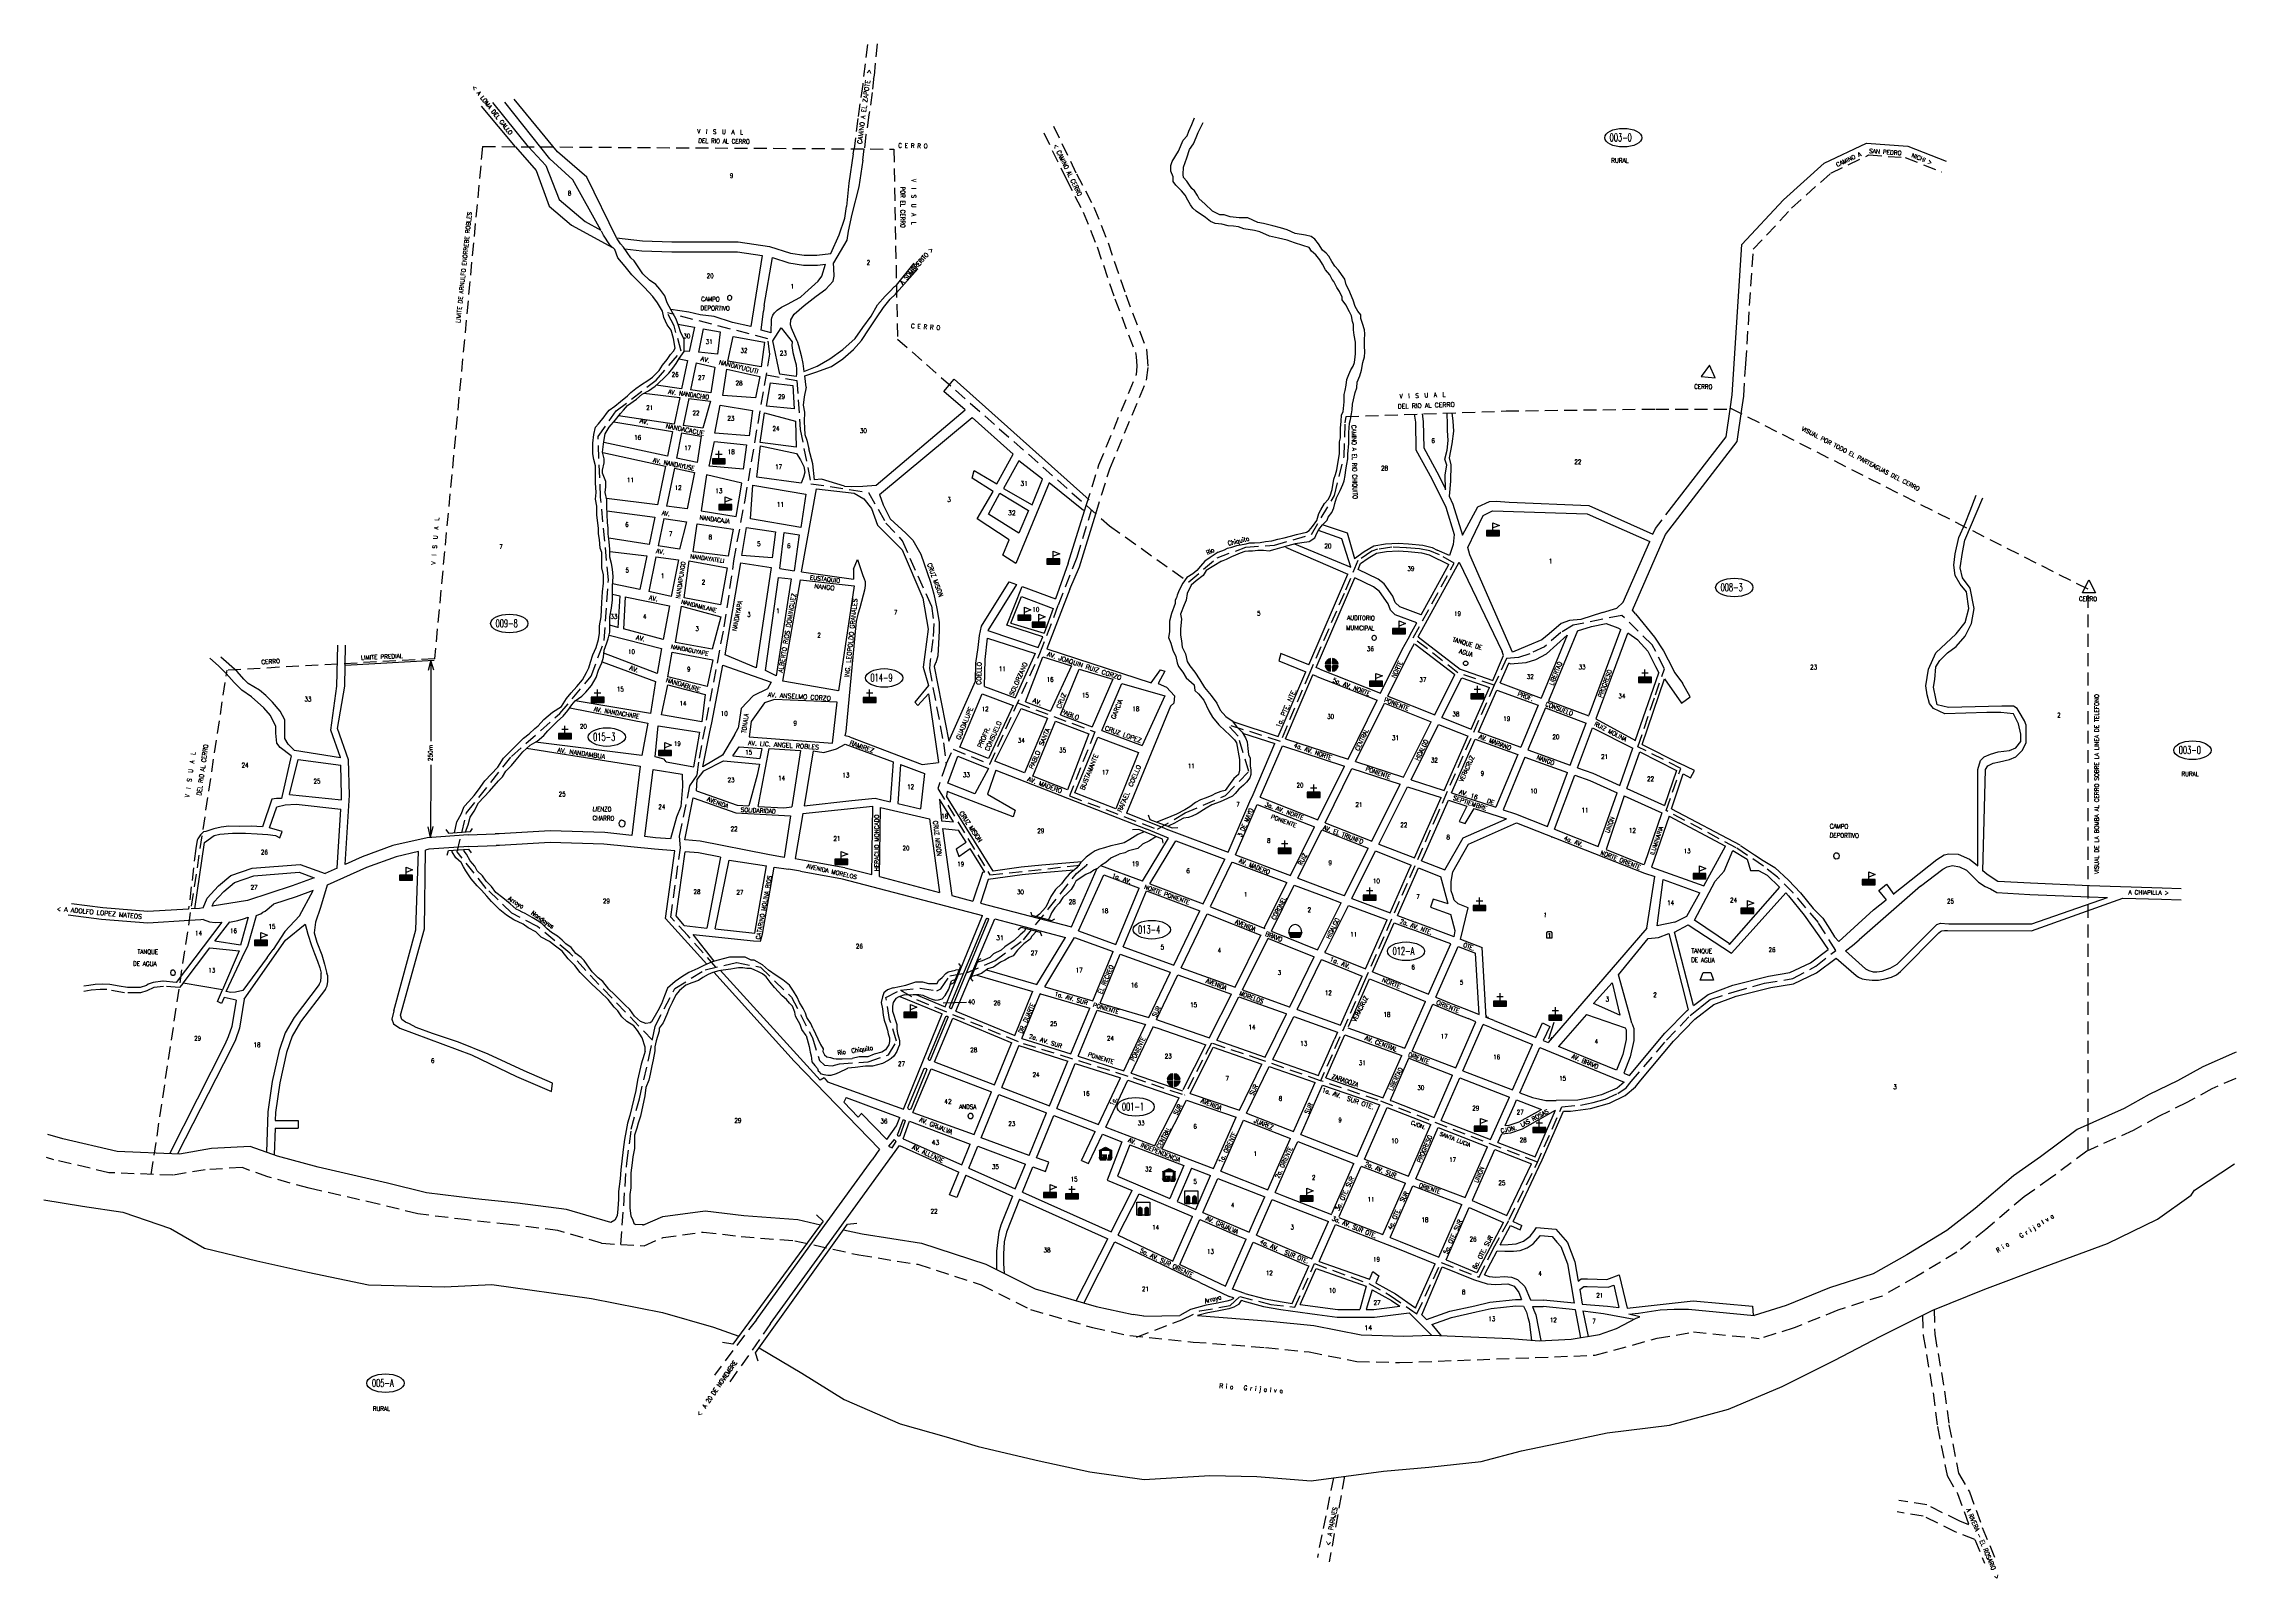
# Model space of a CAD drawing. Extents: x 518814 to 522207, y 1829203 to 1831578.
import ezdxf

# ---------------------------------------------------------------- set-up
doc = ezdxf.new("R2010")
doc.units = 0
doc.header["$LTSCALE"] = 80
doc.header["$MEASUREMENT"] = 0
doc.linetypes.add('HIDDEN', pattern=[0.375, 0.25, -0.125])
doc.layers.get('0').update_dxf_attribs({"linetype": 'CONTINUOUS'})
for name, color, linetype in [('4', 9, 'CONTINUOUS'), ('6', 10, 'HIDDEN'), ('9', 5, 'CONTINUOUS'), ('A', 3, 'CONTINUOUS'), ('C', 1, 'CONTINUOUS'), ('D', 6, 'CONTINUOUS'), ('F', 15, 'CONTINUOUS')]:
    doc.layers.add(name, color=color, linetype=linetype)
doc.styles.add('ROMANS', font='romans', dxfattribs={"height": 7})

# ---------------------------------------------------------------- blocks, each defined once
blk = doc.blocks.new('ESC')
for p, q in [((0, -2), (0, 10)), ((0, 10), (10, 6)), ((10, 6), (0, 2)), ((-10, -3.5), (10, -3.5)), ((-10, -5), (10, -5)), ((-10, -6.5), (10, -6.5)), ((-10, -8), (10, -8)), ((-10, -9.5), (10, -9.5))]:
    blk.add_line(p, q)
blk.add_lwpolyline([(-10, -2), (-10, -10), (10, -10), (10, -2)], close=True)
blk = doc.blocks.new('IGL')
for p, q in [((-5, 5), (5, 5)), ((0, -2), (0, 10)), ((-10, -3.5), (10, -3.5)), ((-10, -5), (10, -5)), ((-10, -6.5), (10, -6.5)), ((-10, -8), (10, -8)), ((-10, -9.5), (10, -9.5))]:
    blk.add_line(p, q)
blk.add_lwpolyline([(-10, -2), (-10, -10), (10, -10), (10, -2)], close=True)
blk = doc.blocks.new('ELL')
blk.add_circle((0, 0), 1)
blk = doc.blocks.new('PLZ')
for p, q in [((-9, 5.5), (9, 5.5)), ((-9, 4), (-7, 4)), ((-9, 2.5), (-7, 2.5)), ((-9, 1), (-7, 1)), ((-6, 7), (6, 7)), ((-3, 8.5), (3, 8.5)), ((7, 4), (9, 4)), ((7, 2.5), (9, 2.5)), ((7, 1), (9, 1)), ((-9.75, -6.5), (1.75, -6.5)), ((-9, -0.5), (-7, -0.5)), ((-9, -2), (-7, -2)), ((-9, -3.5), (-7, -3.5)), ((-9, -5), (-7, -5)), ((-9, -8), (1, -8)), ((-8.25, -9.5), (0.25, -9.5)), ((-5, -2), (2, -2)), ((-5, -6), (-5, -2)), ((-3, -2), (-3, -6)), ((-1, -2), (-1, -6)), ((1, -2), (1, -6)), ((3.25, -9.5), (8.25, -9.5)), ((4, -8), (9, -8)), ((4.75, -6.5), (9.75, -6.5)), ((5, -3.5), (9, -3.5)), ((5, -5), (9, -5)), ((7, -0.5), (9, -0.5)), ((7, -2), (9, -2))]:
    blk.add_line(p, q)
blk.add_lwpolyline([(0, 10), (10, 5), (9, 5), (9, -6), (10, -6), (8, -10), (3, -10), (5, -6), (5, -2), (7, -2), (7, 5), (-7, 5), (-7, -6), (2, -6), (0, -10), (-8, -10), (-10, -6), (-9, -6), (-9, 5), (-10, 5)], close=True)
blk = doc.blocks.new('SME')
for p, q in [((-9.88686, 1.5), (-1.498153, 1.506218)), ((-9.650157, 2.621921), (-2.621921, 9.650157)), ((-8.64984, 1.500917), (-1.499727, 8.65103)), ((-6.526947, 1.50249), (-1.49926, 6.530177)), ((-4.404053, 1.504064), (-1.498793, 4.409324)), ((-2.281159, 1.505637), (-1.498325, 2.288471)), ((-1.498153, 1.506218), (-1.5, 9.88686)), ((1.5, 9.88686), (1.524648, 1.506218)), ((1.507269, 7.415385), (3.47039, 9.378507)), ((1.513489, 5.300286), (4.919461, 8.706257)), ((1.51971, 3.185186), (6.189124, 7.8546)), ((1.524648, 1.506218), (9.88686, 1.5)), ((1.961737, 1.505893), (7.295316, 6.839471)), ((4.081481, 1.504317), (8.241248, 5.664083)), ((6.201226, 1.50274), (9.018655, 4.32017)), ((8.32097, 1.501164), (9.604462, 2.784657)), ((-1.498153, -1.433517), (-9.88686, -1.5)), ((-9.835546, -1.806109), (-9.526582, -1.497145)), ((-9.378507, -3.47039), (-7.388315, -1.480198)), ((-8.706257, -4.919461), (-5.250048, -1.463252)), ((-7.8546, -6.189124), (-3.111781, -1.446305)), ((-6.839471, -7.295316), (-1.498267, -1.954111)), ((-5.664083, -8.241248), (-1.49873, -4.075895)), ((-4.32017, -9.018655), (-1.499194, -6.197679)), ((-2.784656, -9.604462), (-1.499657, -8.319463)), ((-1.5, -9.88686), (-1.498153, -1.433517)), ((1.524648, -1.433517), (1.5, -9.88686)), ((1.500949, -9.561497), (9.565005, -1.497441)), ((1.507152, -7.433974), (7.460417, -1.480709)), ((1.513356, -5.30645), (5.355829, -1.463976)), ((1.519559, -3.178927), (3.251241, -1.447244)), ((9.88686, -1.5), (1.524648, -1.433517)), ((4.033158, -9.150609), (9.150609, -4.033158))]:
    blk.add_line(p, q)
for start, end in [(98.626927, 171.373073), (8.626927, 81.373073), (188.626927, 261.373073), (278.626927, 351.373073)]:
    blk.add_arc((0, 0), 10, start, end)
blk = doc.blocks.new('MER')
for p, q in [((-9.4375, -3.5), (9.4375, -3.5)), ((-9, -4.666667), (-9, -2)), ((-8.875, -5), (8.875, -5)), ((-8.3125, -6.5), (8.3125, -6.5)), ((-7.75, -8), (7.75, -8)), ((-7.5, -8.666667), (-7.5, -2)), ((-7.1875, -9.5), (7.1875, -9.5)), ((-6, -10), (-6, -2)), ((-4.5, -10), (-4.5, -2)), ((-3, -10), (-3, -2)), ((-1.5, -10), (-1.5, -2)), ((0, -10), (0, -2)), ((1.5, -10), (1.5, -2)), ((3, -10), (3, -2)), ((4.5, -10), (4.5, -2)), ((6, -10), (6, -2)), ((7.5, -8.666667), (7.5, -2)), ((9, -4.666667), (9, -2))]:
    blk.add_line(p, q)
for points in [[(0, 10, 0.115836), (-3.731702, 9.123708, 0.104065), (-7.071068, 6.485281, 0.09084), (-9.214003, 2.685993, 0.083285), (-10, -2, 0.083285)], [(10, -2, 0.083285), (9.214003, 2.685993, 0.09084), (7.071068, 6.485281, 0.104065), (3.731703, 9.123708, 0.115836), (0, 10, 0.115836)]]:
    blk.add_lwpolyline(points, format="xyb")
blk.add_lwpolyline([(-10, -2), (10, -2), (7, -10), (-7, -10)], close=True)
blk = doc.blocks.new('PAL')
for p, q in [((-7.598076, 0.5), (-2.401924, 0.5)), ((2.401924, 0.5), (7.598076, 0.5)), ((-8, -1), (-2, -1)), ((-8, -2.5), (-2, -2.5)), ((-8, -4), (-2, -4)), ((-8, -5.5), (-2, -5.5)), ((-8, -7), (-2, -7)), ((-8, -8.5), (-2, -8.5)), ((-8, -10), (-2, -10)), ((2, -1), (8, -1)), ((2, -2.5), (8, -2.5)), ((2, -4), (8, -4)), ((2, -5.5), (8, -5.5)), ((2, -7), (8, -7)), ((2, -8.5), (8, -8.5)), ((2, -10), (8, -10))]:
    blk.add_line(p, q)
blk.add_lwpolyline([(-10, -10), (-10, 10), (10, 10), (10, -10)], close=True)
for points in [[(-2, -10), (-2, -1, 1), (-8, -1), (-8, -10)], [(8, -10), (8, -1, 1), (2, -1), (2, -10)]]:
    blk.add_lwpolyline(points, format="xyb")
blk = doc.blocks.new('CEM')
at = {"layer": 'A'}
for p, q in [((-3.774444, 3.46086), (-2.150444, 5.05986)), ((-3.774444, -4.94014), (-3.774444, 3.46086)), ((-2.150444, 5.05986), (2.290556, 5.05986)), ((-1.312444, 1.50686), (1.402556, 1.50686)), ((0.057556, 2.77586), (0.057556, -3.67114)), ((2.290556, 5.05986), (3.889556, 3.46086)), ((3.889556, 3.46086), (3.889556, -4.94014)), ((3.889556, -4.94014), (-3.774444, -4.94014))]:
    blk.add_line(p, q, dxfattribs=at)

msp = doc.modelspace()

# ---------------------------------------------------------------- linework, layer by layer
at = {"layer": '4', "color": 9, "linetype": 'HIDDEN'}
for p, q in [((520129.101531, 1831415.20578), (520134.825515, 1831121.188691)), ((519934.415708, 1831121.625116), (519778.669049, 1831161.792743)), ((519937.307, 1831097.756072), (519934.415708, 1831121.625116)), ((520134.825515, 1831121.188691), (520462.827055, 1830832.072736)), ((519899.001549, 1830871.873378), (519937.307, 1831097.756073)), ((519931.908709, 1831065.922993), (519979.078401, 1831056.786257)), ((519979.078401, 1831056.786257), (519984.308348, 1830980.892898)), ((520829.096513, 1831001.098338), (521076.742273, 1831009.773236)), ((521076.742273, 1831009.773236), (521308.46851, 1831012.784571)), ((521308.46851, 1831012.784571), (521426.156898, 1831012.784571)), ((519984.308348, 1830980.892898), (520000.869847, 1830897.148503)), ((519881.48343, 1830777.88388), (519899.001549, 1830871.873378)), ((520000.869847, 1830897.148503), (520090.168047, 1830883.709732)), ((520090.168047, 1830883.709732), (520116.80034, 1830836.084881)), ((520116.80034, 1830836.084881), (520142.283416, 1830808.954089)), ((520187.373989, 1830708.184739), (520142.283416, 1830808.954089)), ((520462.827055, 1830832.072736), (520585.564721, 1830744.809221)), ((518979.943278, 1829827.865077), (519097.21257, 1830608.378016))]:
    msp.add_line(p, q, dxfattribs=at)
at = {"layer": '4', "linetype": 'HIDDEN'}
for p, q in [((519880.163255, 1830764.571567), (519881.48343, 1830777.88388)), ((521180.740057, 1830678.13791), (521161.69609, 1830667.01929)), ((521256.122426, 1830693.227467), (521180.740057, 1830678.13791)), ((521302.938845, 1830647.958798), (521256.122426, 1830693.227467)), ((521321.982812, 1830610.632), (521302.938845, 1830647.958798)), ((521307.764398, 1830570.165074), (521321.982812, 1830610.632)), ((521280.794826, 1830489.952169), (521307.764398, 1830570.165074)), ((520320.620609, 1830557.824547), (520440.219205, 1830512.940875)), ((521347.095824, 1830456.426102), (521280.794826, 1830489.952169)), ((521475.14129, 1830304.927154), (521433.093588, 1830333.497294)), ((521496.558303, 1830288.257234), (521475.14129, 1830304.927154)), ((521521.148208, 1830263.649257), (521496.558303, 1830288.257234)), ((521560.016121, 1830217.608525), (521521.148208, 1830263.649257)), ((521586.985694, 1830174.743015), (521560.016121, 1830217.608525)), ((521555.995379, 1830150.108718), (521586.985694, 1830174.743015)), ((521476.749256, 1830124.001626), (521520.28794, 1830131.048225)), ((521520.28794, 1830131.048225), (521555.995379, 1830150.108718)), ((521377.561928, 1830086.692757), (521392.638402, 1830098.599843)), ((521392.638402, 1830098.599843), (521429.932837, 1830110.506929)), ((521429.932837, 1830110.506929), (521476.749256, 1830124.001626)), ((521325.191019, 1830035.889191), (521361.691955, 1830073.991865)), ((521361.691955, 1830073.991865), (521377.561928, 1830086.692757)), ((521270.387744, 1829971.540193), (521325.191019, 1830035.889191)), ((519676.937525, 1829721.159791), (519742.656468, 1829717.430822)), ((520749.985907, 1829622.2672), (520780.128371, 1829689.77311)), ((520780.128371, 1829689.77311), (520864.209979, 1829658.79981)), ((520976.054383, 1829691.361485), (521035.208023, 1829668.694911)), ((520864.209979, 1829658.79981), (520897.525334, 1829640.533505)), ((520897.525334, 1829640.533505), (520932.427133, 1829615.913703)), ((520932.427133, 1829615.913703), (520938.772915, 1829611.942767))]:
    msp.add_line(p, q, dxfattribs=at)
at = {"layer": '4', "color": 9, "linetype": 'HIDDEN'}
for points in [[(519492.629382, 1831419.224044), (519418.220054, 1830626.223935), (519097.21257, 1830608.378016)], [(521977.404426, 1829864.827795), (521977.404426, 1830733.693809), (521424.59756, 1831013.574047)], [(521433.093588, 1830333.497294), (521324.595306, 1830391.198271), (521347.095824, 1830456.426102)], [(520938.772915, 1829611.942767), (520976.054383, 1829691.361485)], [(520504.860515, 1829575.888275), (520574.98673, 1829602.665767), (520602.668131, 1829616.516193), (520649.726513, 1829624.826449), (520664.489927, 1829638.676876), (520712.471022, 1829626.673173), (520749.985907, 1829622.2672)]]:
    msp.add_lwpolyline(points, dxfattribs=at)
at = {"layer": '4', "linetype": 'HIDDEN'}
for points in [[(519492.488565, 1831419.224933), (520129.101531, 1831415.20578)], [(519755.554694, 1830035.617433), (519672.805703, 1830121.640462), (519627.737215, 1830170.621232), (519577.556861, 1830211.69792), (519538.109155, 1830232.036333), (519498.406991, 1830270.647965), (519453.22945, 1830327.460114), (519468.056135, 1830387.718797), (519537.338967, 1830474.845451), (519612.133526, 1830541.161128), (519660.932541, 1830599.281915), (519681.052848, 1830654.392381), (519687.575589, 1830748.477989), (519675.352548, 1830876.245118), (519671.433451, 1830970.185322), (519699.603243, 1831009.742082), (519761.599961, 1831057.602784), (519800.138891, 1831102.525868), (519789.151786, 1831141.537362), (519778.669049, 1831161.792743)], [(520585.564721, 1830744.809221), (520585.791889, 1830745.319991), (520629.660792, 1830782.484397), (520673.820503, 1830798.765124), (520718.16197, 1830801.993552), (520775.37398, 1830818.456035), (520811.084344, 1830879.005526), (520825.911029, 1830939.264209), (520827.794468, 1830991.509758), (520829.096513, 1831001.098338)], [(520277.599989, 1830462.961071), (520355.247104, 1830634.178391), (520383.991013, 1830709.517459), (520412.780169, 1830783.428363), (520435.221978, 1830856.405147)], [(521161.69609, 1830667.01929), (521136.291994, 1830644.823246), (521113.280534, 1830633.704625), (521095.823564, 1830628.145315), (521077.573096, 1830626.556941), (521058.529129, 1830585.259207), (521002.190727, 1830604.3197), (520933.156346, 1830658.324428), (520996.636236, 1830774.275756), (520973.624776, 1830786.982751), (520958.548302, 1830793.336248), (520942.751168, 1830796.4718), (520922.120204, 1830798.060174), (520899.902243, 1830798.854362), (520877.684281, 1830795.677613), (520868.955796, 1830792.500864), (520847.531333, 1830778.205495), (520826.106871, 1830727.377515), (520772.942463, 1830605.07269), (520727.557938, 1830498.166039)], [(519853.85231, 1830148.613787), (519810.136725, 1830197.822507), (519784.182478, 1830226.050101), (519798.85227, 1830333.314959), (519797.723824, 1830351.38062), (519813.522062, 1830429.28878), (519824.806517, 1830446.225336), (519828.191854, 1830472.194723), (519866.621908, 1830675.372369), (519880.163255, 1830764.571567)], [(520187.373989, 1830708.184739), (520190.9962, 1830680.751633), (520189.627443, 1830656.095211), (520185.52117, 1830623.219981), (520184.152412, 1830610.89177), (520206.052533, 1830495.828467), (520210.158806, 1830462.953238), (520221.108866, 1830486.239858), (520277.599989, 1830462.961071)], [(521058.529129, 1830585.259207), (520971.429963, 1830388.066956), (520855.800715, 1830122.951102), (520789.57724, 1829972.890159)], [(520440.219205, 1830512.940875), (520401.183943, 1830413.992857), (520537.213656, 1830362.100751)], [(520537.213656, 1830362.100751), (520580.330143, 1830387.541586), (520642.617669, 1830414.51861), (520678.655193, 1830451.573963), (520662.229062, 1830506.175513), (520644.994623, 1830524.458981)], [(520727.557938, 1830498.166039), (520644.994623, 1830524.458981)], [(520210.158806, 1830462.953238), (520197.035729, 1830425.116436), (520277.886507, 1830291.633483), (520428.817069, 1830307.718468)], [(520215.718489, 1830135.296528), (520241.740549, 1830140.006831), (520285.863909, 1830158.898018), (520329.805514, 1830190.841504), (520368.308093, 1830238.375047), (520411.922539, 1830293.812672), (520428.817069, 1830307.718468)], [(519706.780411, 1829719.466471), (519715.815812, 1829845.476983), (519722.920171, 1829897.795233), (519735.318151, 1829944.965266), (519750.108485, 1830007.834409), (519759.859655, 1830057.57855), (519790.38545, 1830115.44488), (519836.973866, 1830144.814257), (519886.427199, 1830155.946767), (519923.08269, 1830148.624302), (519970.725287, 1830102.290343), (520002.92323, 1830040.075519), (520003.257153, 1830039.536148)], [(520116.94739, 1830101.715542), (520139.432585, 1830113.339224), (520170.163826, 1830116.266502), (520195.529295, 1830111.875586), (520201.870663, 1830115.290743), (520215.718489, 1830135.296528)], [(520045.272205, 1829998.889778), (520089.613672, 1830002.118206), (520120.793786, 1830012.996258), (520133.555277, 1830034.061692), (520122.640874, 1830067.852266), (520116.94739, 1830101.715542)], [(520139.432585, 1830113.339224), (520164.467246, 1830098.454509), (520329.180012, 1830030.708283), (520499.533628, 1829977.640405), (520579.209945, 1829950.558118)], [(520003.257153, 1830039.536148), (520014.080771, 1830004.102249), (520022.145983, 1829996.930914), (520033.795735, 1829996.034498), (520045.272205, 1829998.889778)], [(520878.9802, 1829942.604239), (520789.57724, 1829972.890159), (520698.761378, 1830004.819764), (520620.592934, 1830031.153821), (520579.209945, 1829950.558118)], [(521035.208023, 1829668.694911), (521056.95979, 1829712.803394), (521081.558247, 1829758.050321), (521123.613674, 1829842.987533), (521163.265429, 1829932.643713), (521191.83138, 1829935.02513), (521211.668845, 1829938.994159), (521229.919314, 1829944.550799), (521249.756779, 1829953.282662), (521262.452757, 1829962.014525), (521270.387744, 1829971.540193)], [(522206.036266, 1829976.450205), (522169.037726, 1829960.261746), (522130.389025, 1829938.952659), (522086.302016, 1829917.451012), (522047.25207, 1829895.920698), (521975.361314, 1829863.918297), (521919.465375, 1829822.064475), (521878.400017, 1829792.981776), (521819.281514, 1829742.743609), (521774.609901, 1829707.586529), (521711.69591, 1829669.702884), (521658.685256, 1829639.578123), (521590.325574, 1829617.49785), (521522.800075, 1829590.441291), (521473.031625, 1829574.53392)], [(521125.318421, 1829846.842119), (520878.9802, 1829942.604239)], [(519676.937525, 1829721.159791), (519609.298326, 1829741.123107), (519534.532479, 1829750.376738), (519469.16193, 1829757.299342), (519392.504014, 1829766.787151), (519331.649293, 1829781.760492), (519224.089555, 1829806.413058), (519160.492541, 1829824.005139), (519120.385878, 1829838.411417), (519063.50254, 1829835.144142), (519013.432714, 1829826.522193), (518914.357269, 1829830.494992), (518829.12519, 1829850.546337), (518817.685698, 1829853.839656)], [(519742.656468, 1829717.430822), (519772.274491, 1829730.258529), (519834.289775, 1829738.577837), (519893.162819, 1829731.730996), (519976.190094, 1829725.111999), (520075.266623, 1829703.098762), (520166.273578, 1829688.79899), (520264.185934, 1829656.818454), (520340.613281, 1829618.626415), (520436.436348, 1829590.799894), (520494.474509, 1829578.254976)], [(520911.84773, 1829536.513495), (521214.411327, 1829547.881386), (521310.421625, 1829574.082697), (521366.686667, 1829583.872637)], [(521366.686667, 1829583.872637), (521468.219192, 1829574.020345)], [(520494.474509, 1829578.254976), (520592.658064, 1829568.388326)], [(520592.658064, 1829568.388326), (520704.505704, 1829559.788741), (520771.767342, 1829552.975358), (520845.521032, 1829538.241991), (520911.84773, 1829536.513495)]]:
    msp.add_lwpolyline(points, dxfattribs=at)
at = {"layer": '6', "linetype": 'HIDDEN'}
for p, q in [((520088.299581, 1831576.999496), (520080.993813, 1831515.101756)), ((520103.288531, 1831578.155642), (520098.495242, 1831527.885758)), ((520098.495242, 1831527.885758), (520095.662837, 1831502.881189)), ((520080.993813, 1831515.101756), (520073.3347, 1831462.414785)), ((520095.662837, 1831502.881189), (520090.752776, 1831468.048182)), ((520073.3347, 1831462.414785), (520067.763775, 1831415.593026)), ((520090.752776, 1831468.048182), (520086.107304, 1831437.097712)), ((520376.303, 1831450.682), (520411.844, 1831377.08)), ((520086.107304, 1831437.097712), (520083.460285, 1831415.493929)), ((520361.351, 1831440.251), (520395.749, 1831369.018)), ((521579.31, 1831378.15), (521638.231, 1831406.155)), ((521638.231, 1831406.155), (521694.609, 1831402.042)), ((521694.609, 1831402.042), (521751.094, 1831379.848)), ((520395.749, 1831369.018), (520422.441, 1831317.603)), ((520411.844, 1831377.08), (520438.83, 1831325.1)), ((521518.687, 1831323.596), (521579.31, 1831378.15)), ((520422.441, 1831317.603), (520443.857, 1831263.855)), ((520438.83, 1831325.1), (520460.751, 1831270.084)), ((521459.404, 1831260.097), (521518.687, 1831323.596)), ((520443.857, 1831263.855), (520471.112, 1831183.562)), ((520460.751, 1831270.084), (520488.045, 1831189.677)), ((521447.813621, 1831083.275588), (521459.404, 1831260.097)), ((520471.112, 1831183.562), (520503.072864, 1831100.15281)), ((520488.045, 1831189.677), (520520.609, 1831104.694)), ((521444.518, 1831032.998), (521447.813621, 1831083.275588)), ((520446.454, 1830926.179), (520504.402378, 1831065.679635)), ((520463.395, 1830920.041), (520520.457387, 1831057.406747)), ((521441.695866, 1831012.784571), (521444.518, 1831032.998)), ((520427.014206, 1830863.639863), (520446.454, 1830926.179)), ((520441.809723, 1830850.598399), (520463.395, 1830920.041))]:
    msp.add_line(p, q, dxfattribs=at)
at = {"layer": '6', "color": 15, "linetype": 'HIDDEN'}
for p, q in [((520088.961833, 1831466.727287), (520088.961833, 1831466.727287)), ((520084.472669, 1831438.041167), (520084.472669, 1831438.041167))]:
    msp.add_line(p, q, dxfattribs=at)
at = {"layer": '6', "linetype": 'CONTINUOUS'}
for p, q in [((521569.217, 1831393.283), (521634.798, 1831424.453)), ((521634.798, 1831424.453), (521698.646, 1831419.796)), ((521698.646, 1831419.796), (521757.676, 1831396.601)), ((521506.064, 1831336.452), (521569.217, 1831393.283)), ((521441.863, 1831267.684), (521506.064, 1831336.452)), ((521426.6, 1831034.833), (521441.863, 1831267.684)), ((521423.521591, 1831012.784571), (521426.6, 1831034.833)), ((519916.392039, 1829602.948909), (520021.898209, 1829748.638651)), ((519938.57259, 1829596.90639), (520044.675277, 1829743.577947))]:
    msp.add_line(p, q, dxfattribs=at)
at = {"layer": '6', "color": 10}
for p, q in [((519048.95072, 1830332.463233), (519037.745553, 1830238.652824)), ((519050.979098, 1830345.054328), (519048.95072, 1830332.463233)), ((519048.95072, 1830332.463233), (519048.95072, 1830332.463233)), ((519051.852626, 1830347.291525), (519050.979098, 1830345.054328)), ((519050.979098, 1830345.054328), (519050.979098, 1830345.054328)), ((519056.04377, 1830353.359573), (519051.852626, 1830347.291525)), ((519051.852626, 1830347.291525), (519051.852626, 1830347.291525)), ((519060.646038, 1830358.161337), (519056.04377, 1830353.359573)), ((519056.04377, 1830353.359573), (519056.04377, 1830353.359573)), ((519064.246845, 1830358.857607), (519060.646038, 1830358.161337)), ((519060.646038, 1830358.161337), (519060.646038, 1830358.161337)), ((518982.843886, 1830125.047923), (518975.335569, 1830122.539841)), ((518997.934034, 1830126.95264), (518982.843886, 1830125.047923)), ((518982.843886, 1830125.047923), (518982.843886, 1830125.047923)), ((518997.934034, 1830126.95264), (518997.934034, 1830126.95264)), ((519018.429234, 1830125.071104), (518997.934034, 1830126.95264)), ((519012.612979, 1830126.103194), (519012.612979, 1830126.103194)), ((518883.545306, 1830120.531259), (518875.335748, 1830119.283797)), ((518875.335748, 1830119.283797), (518875.335748, 1830119.283797)), ((518893.244846, 1830121.766454), (518883.545306, 1830120.531259)), ((518883.545306, 1830120.531259), (518883.545306, 1830120.531259)), ((518905.228453, 1830122.587472), (518893.244846, 1830121.766454)), ((518893.244846, 1830121.766454), (518893.244846, 1830121.766454)), ((518905.228453, 1830122.587472), (518905.228453, 1830122.587472)), ((518915.879791, 1830121.928233), (518905.228453, 1830122.587472)), ((518915.879791, 1830121.928233), (518915.879791, 1830121.928233)), ((518930.428861, 1830119.080506), (518915.879791, 1830121.928233)), ((518930.428861, 1830119.080506), (518930.428861, 1830119.080506)), ((518943.003247, 1830117.272402), (518930.428861, 1830119.080506)), ((518943.003247, 1830117.272402), (518943.003247, 1830117.272402)), ((518962.812828, 1830117.096363), (518943.003247, 1830117.272402)), ((518972.388536, 1830120.083605), (518962.812828, 1830117.096363)), ((518962.812828, 1830117.096363), (518962.812828, 1830117.096363)), ((518975.335569, 1830122.539841), (518972.388536, 1830120.083605)), ((518972.388536, 1830120.083605), (518972.388536, 1830120.083605)), ((518975.335569, 1830122.539841), (518975.335569, 1830122.539841)), ((519916.392039, 1829602.948909), (519851.46099, 1829517.058622)), ((519938.57259, 1829596.90639), (519870.195569, 1829499.156668))]:
    msp.add_line(p, q, dxfattribs=at)
at = {"layer": '6', "color": 10, "linetype": 'HIDDEN'}
for p, q in [((520809.491999, 1829358.210758), (520784.697226, 1829235.461627)), ((520826.6505, 1829360.44849), (520803.058619, 1829228.056422)), ((520784.697226, 1829235.461627), (520785.984555, 1829235.942444)), ((520784.697226, 1829235.461627), (520784.697226, 1829235.461627))]:
    msp.add_line(p, q, dxfattribs=at)
at = {"layer": '6', "color": 10, "linetype": 'CONTINUOUS'}
for points in [[(519543.728554, 1831418.901438), (519490.839215, 1831481.818575)], [(519563.721295, 1831418.775217), (519508.354143, 1831487.543236)]]:
    msp.add_lwpolyline(points, dxfattribs=at)
at = {"layer": '6', "linetype": 'HIDDEN'}
for points in [[(520503.072864, 1831100.15281), (520504.180644, 1831093.943664), (520505.157306, 1831079.280564), (520504.402378, 1831065.679635)], [(520520.457387, 1831057.406747), (520522.995638, 1831078.90719), (520521.973416, 1831093.230024), (520520.609, 1831104.694)], [(519023.395346, 1830117.070383), (518998.628424, 1830118.903733), (518984.055345, 1830117.190324), (518973.196965, 1830112.050104), (518963.481579, 1830108.908861), (518938.335865, 1830109.194429), (518911.189922, 1830114.049081), (518900.903039, 1830114.049081), (518886.90145, 1830113.192376), (518875.47158, 1830111.1934)], [(521739.144332, 1829618.509545), (521740.150124, 1829580.32019), (521755.470643, 1829492.306614), (521762.055935, 1829440.319073), (521777.046992, 1829365.235154)], [(521721.366229, 1829609.847244), (521722.191022, 1829578.530295), (521737.665761, 1829489.630759), (521744.279038, 1829437.422283), (521759.395377, 1829361.71088)], [(521759.395377, 1829361.71088), (521775.420614, 1829334.087131), (521793.031109, 1829285.55409)], [(521777.046992, 1829365.235154), (521793.876402, 1829336.2252), (521813.811856, 1829281.284766), (521836.078289, 1829227.163459)], [(521793.031109, 1829285.55409), (521779.195488, 1829290.895924), (521728.029685, 1829316.127987), (521684.695759, 1829323.077497)], [(521802.164929, 1829262.732564), (521771.958747, 1829274.394954), (521722.501221, 1829298.784593), (521681.845499, 1829305.304596)], [(521802.164929, 1829262.732564), (521817.350147, 1829225.823021)]]:
    msp.add_lwpolyline(points, dxfattribs=at)
at = {"layer": '6', "linetype": 'CONTINUOUS'}
for points in [[(519038.96438, 1830220.693693), (518974.632049, 1830216.780637), (518902.992613, 1830222.67933), (518851.523889, 1830229.308668)], [(519037.745553, 1830238.652824), (518974.825161, 1830234.82565), (518904.881889, 1830240.584683), (518856.58586, 1830246.805368)]]:
    msp.add_lwpolyline(points, dxfattribs=at)
at = {"layer": '9', "linetype": 'CONTINUOUS'}
msp.add_line((520516.259132, 1829608.581502), (520499.777397, 1829610.758826), dxfattribs=at)
at = {"layer": '9', "color": 5, "linetype": 'CONTINUOUS'}
for points in [[(519596.666047, 1831400.330421), (519527.296455, 1831487.620662)], [(519699.745532, 1831277.862782), (519653.973975, 1831371.669046), (519608.537391, 1831411.162686), (519541.438489, 1831492.66261)], [(519675.637584, 1831289.903877), (519632.370057, 1831367.738483), (519596.666047, 1831400.330421)]]:
    msp.add_lwpolyline(points, dxfattribs=at)
at = {"layer": '9', "linetype": 'CONTINUOUS'}
for points in [[(520611.375028, 1831309.4135), (520596.966448, 1831319.105977), (520592.154937, 1831323.921119), (520588.145344, 1831328.736261), (520584.135752, 1831335.958974), (520580.12616, 1831343.984211), (520574.51273, 1831350.404401), (520571.305056, 1831353.614495), (520565.691627, 1831359.232161), (520561.682034, 1831364.849827), (520561.682034, 1831372.07254), (520557.672442, 1831380.900301), (520557.672442, 1831389.728061), (520560.078198, 1831396.148251), (520569.701219, 1831412.198724), (520576.918486, 1831429.051722), (520583.333834, 1831435.471911), (520585.739589, 1831442.694624), (520590.5511, 1831453.127432), (520594.560692, 1831463.56024)], [(520792.599378, 1831258.951385), (520786.193258, 1831268.484792), (520780.579828, 1831275.707505), (520774.966399, 1831279.720124), (520766.145296, 1831282.127695), (520750.106926, 1831284.535266), (520738.078149, 1831290.152931), (520727.653208, 1831293.363026), (520715.624431, 1831296.573121), (520701.189898, 1831299.783216), (520692.368795, 1831301.388263), (520677.132344, 1831308.610976), (520663.49973, 1831308.610976), (520649.867116, 1831310.216024), (520640.244094, 1831313.426118), (520633.828746, 1831313.426118), (520622.601887, 1831319.043784), (520610.599062, 1831330.341308), (520601.777959, 1831338.366545), (520599.372203, 1831343.181687), (520594.560692, 1831350.404401), (520590.5511, 1831354.417019), (520585.739589, 1831360.837208), (520582.531915, 1831365.652351), (520577.720404, 1831371.270016), (520576.918486, 1831376.085159), (520577.720404, 1831387.32049), (520580.12616, 1831394.543203), (520582.531915, 1831401.765916), (520586.541507, 1831414.606295), (520592.956855, 1831423.434056), (520596.966448, 1831433.06434), (520600.174122, 1831441.089577), (520604.985633, 1831449.917338), (520608.193306, 1831456.337527)], [(519784.657627, 1831134.670246), (519778.435478, 1831143.282725), (519773.439996, 1831154.531213), (519770.942255, 1831164.529868), (519763.449032, 1831177.028188), (519755.955809, 1831187.026844), (519743.467103, 1831200.774995), (519734.72501, 1831209.523819), (519723.485175, 1831220.772307), (519713.494211, 1831233.270627), (519702.254376, 1831247.018778), (519697.258894, 1831259.517098), (519689.76567, 1831267.01609), (519679.774706, 1831282.014074), (519676.766246, 1831288.035627)], [(520826.272745, 1831023.749752), (520826.279954, 1831035.047276), (520827.883791, 1831041.467466), (520829.487628, 1831049.492703), (520830.289547, 1831058.320463), (520833.497221, 1831066.3457), (520836.704895, 1831073.568413), (520839.912569, 1831079.186079), (520842.318324, 1831084.803745), (520843.120242, 1831093.631505), (520843.922161, 1831098.446647), (520843.922161, 1831108.879455), (520843.922161, 1831116.102168), (520841.516406, 1831127.3375), (520840.714487, 1831135.362737), (520840.714487, 1831143.387974), (520839.11065, 1831148.203116), (520837.506813, 1831157.030876), (520834.299139, 1831163.451066), (520828.68571, 1831173.883874), (520823.07228, 1831181.909111), (520823.07228, 1831185.921729), (520819.062688, 1831194.74949), (520815.053096, 1831201.169679), (520810.241585, 1831209.99744), (520807.835829, 1831213.207535), (520803.826237, 1831220.430248), (520797.410889, 1831228.455485), (520792.599378, 1831237.283245), (520788.589786, 1831243.703435), (520782.174438, 1831251.728671), (520775.75909, 1831257.346337), (520771.758725, 1831262.867126), (520762.135703, 1831266.077221), (520749.305007, 1831270.089839), (520738.078149, 1831274.102458), (520724.445534, 1831277.312553), (520710.81292, 1831280.522647), (520695.576469, 1831286.942837), (520687.557284, 1831289.350408), (520670.716996, 1831291.757979), (520662.697811, 1831294.968074), (520654.678626, 1831295.770597), (520646.659442, 1831296.573121), (520637.03642, 1831298.980692), (520626.61148, 1831299.783216), (520619.394213, 1831302.99331), (520611.375028, 1831309.4135)], [(519686.042416, 1830837.133693), (519684.772495, 1830862.068139), (519684.772495, 1830872.066795), (519682.274177, 1830883.315283), (519683.523336, 1830892.064107), (519683.523336, 1830900.812931), (519678.526701, 1830913.31125), (519678.526701, 1830918.310578), (519681.025019, 1830929.559066), (519681.025019, 1830935.808226), (519678.526701, 1830945.806881), (519679.77586, 1830958.305201), (519681.025019, 1830965.804193), (519682.274177, 1830974.553017), (519688.519972, 1830984.551673), (519698.513243, 1830995.80016), (519706.008196, 1831005.798816), (519711.004832, 1831010.798144), (519717.250626, 1831018.297136), (519730.991374, 1831028.295792), (519739.735486, 1831035.794783), (519749.728757, 1831040.794111), (519759.722028, 1831048.293103), (519764.718664, 1831052.042599), (519774.711935, 1831062.041255), (519780.95773, 1831068.290415), (519787.203524, 1831075.789406), (519792.20016, 1831083.288398), (519797.196795, 1831090.78739), (519804.691748, 1831102.035878), (519804.691748, 1831108.285038), (519804.691748, 1831120.783357), (519799.695113, 1831130.782013), (519795.947636, 1831142.030501), (519792.20016, 1831152.029157), (519784.705206, 1831165.777308), (519778.459412, 1831177.025796), (519774.711935, 1831188.274284), (519767.216982, 1831198.27294), (519760.971187, 1831205.771931), (519750.977916, 1831212.021091), (519740.984645, 1831222.019747), (519732.240533, 1831234.518067), (519727.243897, 1831242.017058), (519722.247262, 1831247.016386), (519710.99647, 1831263.266594), (519706.000987, 1831268.265922), (519702.254376, 1831274.515082), (519700.467376, 1831276.899583)], [(520636.218065, 1830777.37498), (520644.23725, 1830780.585075), (520652.256435, 1830784.597693), (520658.671783, 1830787.005265), (520665.889049, 1830790.215359), (520673.106315, 1830792.62293), (520677.917826, 1830793.425454), (520684.333174, 1830793.425454), (520692.352359, 1830794.227978), (520701.173462, 1830794.227978), (520709.994565, 1830793.425454), (520719.617587, 1830795.833025), (520730.042527, 1830799.04312), (520739.665549, 1830801.450691), (520750.892408, 1830804.660786), (520760.51543, 1830806.265833), (520771.742289, 1830807.87088), (520780.563392, 1830813.488546), (520783.771066, 1830820.711259), (520786.97874, 1830826.328925), (520792.592169, 1830833.551638), (520799.809435, 1830840.774351), (520801.413272, 1830845.589494), (520807.026702, 1830852.812207), (520810.234376, 1830860.03492), (520811.838213, 1830866.455109), (520814.243968, 1830875.28287), (520819.857398, 1830886.518202), (520823.86699, 1830896.148486), (520826.272745, 1830901.766152), (520827.876582, 1830909.791389), (520828.678501, 1830918.619149), (520830.282338, 1830927.44691), (520831.886175, 1830935.472146), (520831.886175, 1830942.69486), (520833.490012, 1830959.547857), (520833.490012, 1830976.400854), (520834.29193, 1830990.846281), (520835.895767, 1830996.463947), (520837.499604, 1831005.291707), (520838.301523, 1831011.711897), (520839.103441, 1831020.539657), (520843.120242, 1831038.257371), (520845.525998, 1831045.480084), (520846.327916, 1831054.307845), (520850.337509, 1831063.938129), (520852.743264, 1831072.765889), (520855.14902, 1831084.803745), (520857.554775, 1831093.631505), (520858.356694, 1831100.854218), (520857.554775, 1831110.484503), (520857.554775, 1831120.114787), (520858.356694, 1831128.942547), (520857.554775, 1831135.362737), (520854.347101, 1831144.993021), (520851.941346, 1831153.018258), (520851.941346, 1831158.635924), (520847.129835, 1831164.25359), (520843.120242, 1831171.476303), (520839.912569, 1831181.106587), (520833.497221, 1831197.157061), (520829.487628, 1831205.182298), (520827.081873, 1831214.010058), (520822.270362, 1831221.232771), (520817.458851, 1831227.652961), (520811.845422, 1831234.07315), (520807.033911, 1831241.295864), (520802.2224, 1831249.3211), (520798.212807, 1831254.136243), (520792.599378, 1831258.951385)], [(519479.529807, 1830414.672148), (519486.176994, 1830423.43931), (519496.170265, 1830437.187462), (519516.156807, 1830458.434606), (519524.900919, 1830472.182757), (519531.146714, 1830478.431917), (519541.139985, 1830488.430573), (519556.129891, 1830503.428556), (519564.874004, 1830509.677716), (519573.618116, 1830518.42654), (519578.614751, 1830522.176036), (519587.358864, 1830532.174692), (519601.099611, 1830543.42318), (519614.840359, 1830552.172003), (519622.335312, 1830564.670323), (519629.830266, 1830573.419147), (519638.574378, 1830583.417803), (519647.31849, 1830593.416458), (519653.564285, 1830604.664946), (519657.311761, 1830612.163938), (519659.810079, 1830620.912762), (519663.557556, 1830632.161249), (519668.554191, 1830643.409737), (519672.301668, 1830655.908057), (519673.550827, 1830665.906713), (519673.550827, 1830677.1552), (519676.049145, 1830690.903352), (519677.298304, 1830713.400328), (519678.547462, 1830729.648143), (519679.796621, 1830743.396295), (519679.796621, 1830755.894615), (519677.298304, 1830767.143102), (519677.298304, 1830780.891254), (519677.298304, 1830790.88991), (519674.799986, 1830797.13907), (519673.550827, 1830810.887221), (519672.301668, 1830819.636045), (519672.301668, 1830828.384869), (519669.761539, 1830848.458725), (519669.761539, 1830862.206877), (519667.263797, 1830873.455364), (519668.512668, 1830883.45402), (519667.263797, 1830898.452004), (519667.263797, 1830913.449988), (519667.263797, 1830924.698475), (519664.766056, 1830934.697131), (519663.517186, 1830943.445955), (519663.517186, 1830950.944947), (519663.517186, 1830959.69377), (519664.766056, 1830973.441922), (519667.263797, 1830984.69041), (519672.25928, 1830989.689738), (519681.001373, 1831000.938225), (519684.747985, 1831005.937553), (519688.494597, 1831010.936881), (519697.23669, 1831017.186041), (519705.978784, 1831024.685033), (519717.218619, 1831033.433857), (519722.214101, 1831038.433185), (519729.707324, 1831044.682344), (519738.449418, 1831050.931504), (519748.440382, 1831057.180664), (519755.933605, 1831062.179992), (519765.924569, 1831072.178648), (519770.920052, 1831080.927472), (519778.413275, 1831089.676295), (519783.408757, 1831097.175287), (519788.404239, 1831102.174615), (519790.90198, 1831107.173943), (519788.404239, 1831122.171927), (519784.657627, 1831134.670246)], [(520631.406554, 1830791.017883), (520641.029576, 1830795.030501), (520645.841087, 1830797.438072), (520652.256435, 1830799.04312), (520660.27562, 1830801.450691), (520668.294804, 1830803.055738), (520674.710152, 1830803.858262), (520679.521663, 1830805.463309), (520687.540848, 1830805.463309), (520696.361951, 1830806.265833), (520704.381136, 1830807.87088), (520714.004158, 1830808.673404), (520723.62718, 1830811.080975), (520733.250201, 1830813.488546), (520742.873223, 1830815.896117), (520752.496245, 1830818.303688), (520761.317348, 1830820.711259), (520767.732696, 1830822.316307), (520771.742289, 1830824.723878), (520777.355718, 1830831.144067), (520783.771066, 1830839.971828), (520786.97874, 1830851.207159), (520790.186414, 1830856.824825), (520795.799843, 1830866.455109), (520801.413272, 1830872.875299), (520804.620946, 1830878.492965), (520807.82862, 1830888.123249), (520810.234376, 1830904.173723), (520812.640131, 1830911.396436), (520815.045887, 1830918.619149), (520817.451642, 1830934.669623), (520819.055479, 1830943.497383), (520819.055479, 1830949.917573), (520819.055479, 1830961.955428), (520820.659316, 1830968.375618), (520820.659316, 1830975.598331), (520820.659316, 1830983.623568), (520821.461235, 1830993.253852), (520822.263153, 1831003.68666), (520824.668908, 1831008.501802), (520826.272745, 1831023.749752)], [(519486.523021, 1830403.007049), (519503.665218, 1830420.939646), (519517.405966, 1830437.187462), (519523.65176, 1830443.436622), (519528.648396, 1830452.185446), (519537.392508, 1830460.934269), (519544.887461, 1830469.683093), (519554.880733, 1830482.181413), (519566.123162, 1830492.180069), (519577.365592, 1830498.429229), (519587.358864, 1830507.178052), (519593.604658, 1830514.677044), (519599.850452, 1830520.926204), (519608.594565, 1830529.675028), (519617.338677, 1830537.17402), (519624.83363, 1830545.922843), (519631.079425, 1830554.671667), (519636.07606, 1830560.920827), (519646.069331, 1830568.419819), (519652.315126, 1830574.668979), (519661.059238, 1830584.667635), (519668.554191, 1830597.165954), (519672.301668, 1830608.414442), (519677.298304, 1830619.66293), (519679.796621, 1830628.411754), (519681.04578, 1830639.660241), (519684.793257, 1830650.908729), (519687.291575, 1830657.157889), (519689.789892, 1830667.156545), (519689.789892, 1830678.405032), (519689.789892, 1830690.903352), (519692.28821, 1830704.651504), (519693.537369, 1830717.149823), (519693.537369, 1830728.398311), (519693.537369, 1830738.396967), (519694.786528, 1830753.394951), (519693.537369, 1830764.643438), (519692.28821, 1830773.392262), (519689.789892, 1830783.390918), (519689.789892, 1830795.889238), (519688.540734, 1830807.137725), (519687.291575, 1830819.636045), (519687.291575, 1830828.384869), (519686.042416, 1830837.133693)], [(520631.406554, 1830791.017883), (520618.55279, 1830783.152912), (520610.739491, 1830777.287671), (520603.902855, 1830769.467351), (520598.042881, 1830762.624571), (520592.182907, 1830757.736871), (520582.416284, 1830751.871631), (520576.55631, 1830743.07377), (520570.696336, 1830732.32083), (520567.766349, 1830724.50051), (520566.789687, 1830720.59035), (520564.836363, 1830716.68019), (520564.836363, 1830711.792489), (520558.976389, 1830696.151849), (520556.046402, 1830684.421369), (520556.046402, 1830673.668428), (520556.046402, 1830668.780728), (520556.046402, 1830667.803188), (520554.093077, 1830659.005328), (520557.999726, 1830650.207468), (520560.929713, 1830639.454527), (520565.813025, 1830629.679127), (520567.766349, 1830619.903727), (520569.719674, 1830614.038487), (520576.55631, 1830605.240626), (520581.439622, 1830596.442766), (520594.136232, 1830585.689826), (520595.112894, 1830576.891965), (520600.972868, 1830572.004265), (520608.786167, 1830562.228865), (520616.599465, 1830545.610684), (520622.459439, 1830535.835284), (520632.226062, 1830524.104804), (520641.992685, 1830514.329404), (520648.829322, 1830508.464163), (520656.64262, 1830500.643843), (520659.572607, 1830495.756143), (520664.322698, 1830470.348076), (520664.322698, 1830463.505295), (520664.322698, 1830458.617595), (520664.322698, 1830453.729895), (520662.369374, 1830446.887115), (520655.532737, 1830441.021875), (520649.672763, 1830433.201555), (520641.859465, 1830422.448614), (520635.022829, 1830420.493534), (520627.20953, 1830417.560914), (520621.349556, 1830414.628294), (520612.559595, 1830410.718134), (520603.769635, 1830407.785514), (520595.956336, 1830403.875354), (520587.166375, 1830397.032573), (520579.353077, 1830392.144873), (520566.656467, 1830385.302093), (520549.076545, 1830378.459313), (520537.356597, 1830373.571613), (520536.590476, 1830373.050019)], [(520636.218065, 1830777.37498), (520612.692816, 1830762.624571), (520607.809504, 1830754.804251), (520597.066219, 1830746.983931), (520589.25292, 1830740.14115), (520583.392947, 1830727.43313), (520581.439622, 1830716.68019), (520578.509635, 1830709.837409), (520572.649661, 1830695.174309), (520574.602986, 1830687.353989), (520573.626323, 1830677.578588), (520572.649661, 1830671.713348), (520572.649661, 1830662.915488), (520574.602986, 1830654.117628), (520575.579648, 1830644.342227), (520580.46296, 1830633.589287), (520583.392947, 1830621.858807), (520587.299596, 1830615.016027), (520595.112894, 1830605.240626), (520602.926193, 1830593.510146), (520609.762829, 1830581.779666), (520620.506115, 1830569.071645), (520629.296075, 1830557.341165), (520634.179387, 1830546.588225), (520642.969348, 1830536.812824), (520652.735971, 1830529.970044), (520659.572607, 1830521.172184), (520668.362568, 1830512.374324), (520673.24588, 1830503.576463)], [(520673.24588, 1830503.576463), (520676.042646, 1830497.719196), (520677.019308, 1830486.966256), (520677.995971, 1830478.168396), (520680.925958, 1830472.303156), (520680.925958, 1830466.437916), (520680.925958, 1830460.572675), (520681.90262, 1830453.729895), (520681.90262, 1830446.887115), (520679.949295, 1830441.999415), (520675.065984, 1830435.156635), (520670.182672, 1830430.268934), (520663.346036, 1830424.403694), (520657.486062, 1830417.560914), (520653.579413, 1830413.650754), (520645.766114, 1830409.740594), (520634.046166, 1830404.852894), (520621.349556, 1830399.965194), (520612.559595, 1830395.077493), (520598.886323, 1830386.279633), (520591.073025, 1830382.369473), (520585.213051, 1830380.414393), (520577.399752, 1830379.436853), (520570.563116, 1830375.526693), (520563.72648, 1830371.616533), (520554.936519, 1830367.706373), (520553.621446, 1830366.699156)], [(519449.058037, 1830356.729239), (519452.722489, 1830373.844303), (519459.715702, 1830385.509402), (519464.377845, 1830397.1745), (519471.371058, 1830405.340069), (519479.529807, 1830414.672148)], [(519466.478283, 1830357.9872), (519470.205523, 1830369.178264), (519473.702129, 1830380.843362), (519479.529807, 1830390.175441), (519486.523021, 1830403.007049)], [(519744.363041, 1830018.63619), (519744.106389, 1830025.057861), (519739.444247, 1830039.05598), (519732.451033, 1830050.721078), (519726.623355, 1830057.720137), (519716.133535, 1830064.719196), (519707.974785, 1830071.718255), (519702.147107, 1830081.050334), (519696.319429, 1830086.882883), (519686.995144, 1830098.547981), (519675.339788, 1830110.21308), (519661.353361, 1830123.044688), (519643.870327, 1830140.542336), (519635.711578, 1830151.040924), (519625.221758, 1830161.539513), (519615.897473, 1830173.204611), (519605.407652, 1830181.37018), (519596.083368, 1830188.369239), (519583.262476, 1830195.368298), (519575.103727, 1830203.533867), (519563.448371, 1830209.366416), (519555.289622, 1830215.198965), (519541.303194, 1830222.198024), (519529.647838, 1830229.197083), (519519.158018, 1830237.362652), (519506.337126, 1830250.19426), (519499.343913, 1830258.359829), (519491.185163, 1830267.691908), (519484.19195, 1830274.690967), (519474.867665, 1830285.189556), (519466.708916, 1830298.021164), (519463.212309, 1830303.853713), (519459.715702, 1830310.852772), (519451.556953, 1830317.851831), (519445.729275, 1830327.18391), (519445.729275, 1830329.548103)], [(519754.282017, 1830064.094193), (519752.265138, 1830062.386176), (519745.271925, 1830061.219666), (519737.113175, 1830064.719196), (519727.788891, 1830072.884765), (519720.795677, 1830083.383353), (519712.636928, 1830090.382412), (519705.643714, 1830097.381471), (519696.319429, 1830106.71355), (519688.16068, 1830114.879119), (519678.836395, 1830126.544217), (519671.843182, 1830132.376767), (519662.518897, 1830141.708845), (519654.360148, 1830152.207434), (519649.698005, 1830159.206493), (519645.035863, 1830163.872532), (519636.877114, 1830169.705082), (519629.8839, 1830179.03716), (519621.725151, 1830184.869709), (519615.897473, 1830190.702259), (519608.904259, 1830196.534808), (519599.579974, 1830202.367357), (519592.586761, 1830208.199906), (519584.428012, 1830216.365475), (519577.434798, 1830221.031514), (519569.276049, 1830225.697554), (519558.786228, 1830231.530103), (519554.124086, 1830233.863123), (519549.461944, 1830236.196142), (519544.799801, 1830238.529162), (519535.475516, 1830246.694731), (519523.82016, 1830256.02681), (519513.33034, 1830264.192378), (519506.337126, 1830273.524457), (519498.178377, 1830281.690026), (519492.350699, 1830289.855595), (519484.19195, 1830298.021164), (519480.695343, 1830305.020223), (519473.702129, 1830313.185792), (519467.874451, 1830323.68438), (519464.377845, 1830328.35042), (519464.080355, 1830330.732331)], [(520447.503664, 1830331.537392), (520440.695287, 1830328.64105), (520434.835313, 1830324.732485), (520427.022014, 1830318.869637), (520418.232053, 1830310.075365), (520412.37208, 1830302.258234), (520400.652132, 1830292.48682), (520393.815496, 1830284.669689), (520388.932184, 1830277.8297), (520379.165561, 1830269.035428), (520372.328925, 1830258.286873), (520364.515626, 1830241.67547), (520354.749003, 1830230.926915), (520350.037761, 1830227.156072)], [(520516.497643, 1830358.4298), (520507.080065, 1830354.020812), (520494.383455, 1830346.200492), (520485.593494, 1830341.312792), (520474.850209, 1830338.380172), (520465.083586, 1830336.425092), (520455.316963, 1830333.492472), (520447.503664, 1830331.537392)], [(520535.024075, 1830350.867404), (520531.496623, 1830348.155572), (520524.659987, 1830344.245412), (520513.916702, 1830339.357712), (520507.080065, 1830332.514932), (520492.430131, 1830328.604771), (520486.570157, 1830325.672151), (520477.780196, 1830323.717071)], [(520411.395417, 1830282.715407), (520426.108214, 1830292.417451), (520432.94485, 1830295.350072), (520438.804824, 1830299.260232), (520444.664798, 1830302.192852), (520450.524772, 1830307.080552), (520457.361408, 1830310.990712), (520465.174706, 1830317.833492), (520477.780196, 1830323.717071)], [(520411.395417, 1830282.715407), (520408.46543, 1830276.852558), (520403.582119, 1830269.035428), (520397.722145, 1830263.172579), (520390.885509, 1830256.33259), (520385.025535, 1830247.538318), (520378.188899, 1830240.698328), (520373.305587, 1830232.881197), (520369.398938, 1830224.086925), (520367.955208, 1830222.353599)], [(520349.737263, 1830204.397251), (520343.029055, 1830196.726967), (520340.099068, 1830191.84126), (520330.332445, 1830185.001271), (520320.565822, 1830175.229857), (520313.729186, 1830166.435585), (520307.869212, 1830163.504161), (520301.032576, 1830159.595595), (520294.195939, 1830156.664171), (520283.452654, 1830148.84704), (520274.662693, 1830145.915616), (520264.89607, 1830139.075627), (520257.082771, 1830136.144203), (520249.775651, 1830134.316527)], [(520333.462374, 1830208.852744), (520331.309107, 1830204.544098), (520324.472471, 1830198.68125), (520315.68251, 1830189.886977), (520301.032576, 1830180.115564), (520295.172602, 1830175.229857), (520283.452654, 1830169.367009), (520277.59268, 1830163.504161), (520265.872732, 1830158.618454), (520259.036096, 1830156.664171), (520258.901976, 1830156.587494)], [(520004.047934, 1830054.352169), (520000.550462, 1830061.351228), (519994.721342, 1830070.683306), (519992.389694, 1830077.682365), (519988.892222, 1830084.681425), (519983.063102, 1830094.013503), (519979.56563, 1830102.179072), (519973.736511, 1830111.511151), (519967.907391, 1830120.84323), (519957.414975, 1830129.008798), (519946.92256, 1830136.007857), (519935.26432, 1830144.173426), (519925.937728, 1830152.338995), (519913.113665, 1830159.338054), (519908.450369, 1830159.338054), (519899.123777, 1830164.004094), (519890.96301, 1830164.004094), (519883.968066, 1830164.004094), (519874.641474, 1830164.004094), (519865.314883, 1830161.671074), (519857.154115, 1830159.338054), (519847.827523, 1830157.005035), (519835.00346, 1830151.172485), (519825.676868, 1830146.506446), (519811.686981, 1830140.673897), (519801.194565, 1830133.674838), (519790.702149, 1830126.675779), (519779.04391, 1830116.17719), (519774.380614, 1830104.512092), (519769.717318, 1830091.680484), (519763.888198, 1830081.181895), (519754.282017, 1830064.094193)], [(519993.555518, 1830042.68707), (519986.560574, 1830052.019149), (519984.228926, 1830060.184718), (519977.233982, 1830073.016326), (519976.068159, 1830078.848875), (519972.570687, 1830088.180954), (519967.907391, 1830092.846993), (519963.244095, 1830098.679543), (519956.249151, 1830104.512092), (519944.590912, 1830117.3437), (519937.595968, 1830125.509269), (519931.766848, 1830133.674838), (519925.937728, 1830138.340877), (519918.942785, 1830141.840407), (519914.279489, 1830144.173426), (519908.450369, 1830146.506446), (519901.455425, 1830146.506446), (519895.626305, 1830147.672956), (519888.631362, 1830147.672956), (519882.802242, 1830146.506446), (519876.973122, 1830145.339936), (519865.314883, 1830144.173426), (519858.319939, 1830143.006916), (519848.993347, 1830140.673897), (519841.998403, 1830137.174367), (519833.837636, 1830132.508328), (519826.842692, 1830127.842289), (519816.350276, 1830124.342759), (519807.023685, 1830120.84323), (519797.697093, 1830112.677661), (519791.867973, 1830105.678602), (519786.038853, 1830094.013503), (519781.375558, 1830084.681425), (519777.878086, 1830075.349346), (519772.048966, 1830062.517738), (519766.219846, 1830054.352169), (519766.219846, 1830049.686129), (519761.55655, 1830034.521501), (519759.224902, 1830025.189423), (519759.224902, 1830019.356874), (519756.893255, 1830005.358755), (519754.561607, 1829996.026677), (519752.229959, 1829983.195069), (519749.898311, 1829973.86299), (519745.235015, 1829962.197891), (519744.069191, 1829949.366283), (519737.074247, 1829917.870518), (519733.576775, 1829907.371929), (519731.245127, 1829899.20636), (519727.747656, 1829888.707772), (519727.747656, 1829879.375693), (519727.747656, 1829873.543144), (519727.747656, 1829867.710594), (519725.416008, 1829854.878986), (519724.250184, 1829845.546908), (519721.918536, 1829830.38228), (519721.918536, 1829816.384162), (519721.918536, 1829807.052083), (519720.752712, 1829796.553494), (519720.752712, 1829775.556317), (519721.918536, 1829763.891219), (519725.416008, 1829756.89216), (519726.581832, 1829752.22612), (519729.327947, 1829750.067189)], [(520128.163346, 1830116.601376), (520147.61111, 1830121.05204), (520163.268316, 1830125.752331), (520173.4455, 1830125.752331), (520182.839824, 1830123.402186), (520186.754125, 1830123.402186), (520196.148449, 1830123.402186), (520198.49703, 1830128.102476), (520203.977052, 1830132.802766), (520209.457074, 1830139.06982), (520213.371376, 1830141.419965), (520224.852915, 1830143.961334)], [(520145.743267, 1830105.852821), (520159.354015, 1830106.167788), (520167.965478, 1830106.167788), (520174.22836, 1830105.384406), (520182.839824, 1830101.467497), (520188.319846, 1830099.117352), (520193.799868, 1830097.550589), (520198.49703, 1830098.33397), (520203.977052, 1830099.900734), (520208.674214, 1830104.601024), (520214.154236, 1830114.784987), (520218.569751, 1830127.59851)], [(520224.071132, 1830129.046951), (520218.569751, 1830127.59851)], [(520230.412076, 1830144.65657), (520224.852915, 1830143.961334)], [(520145.743267, 1830105.852821), (520136.953306, 1830102.921397), (520132.069995, 1830099.989972), (520128.163346, 1830094.127124), (520127.186683, 1830088.264276), (520127.186683, 1830080.447145), (520134.023319, 1830059.927177), (520134.023319, 1830053.087187), (520134.999982, 1830046.247198), (520136.953306, 1830039.407208), (520137.929969, 1830034.521501), (520137.929969, 1830028.658653), (520135.976644, 1830023.772946), (520134.023319, 1830017.910098), (520129.140008, 1830011.070109), (520125.233359, 1830007.161543), (520120.350047, 1830004.230119), (520111.560086, 1829999.344413), (520103.746788, 1829997.39013), (520095.933489, 1829995.435847), (520085.190204, 1829995.435847), (520069.563607, 1829993.481564), (520057.843659, 1829992.504423)], [(520128.163346, 1830116.601376), (520119.373385, 1830113.669952), (520113.513411, 1830108.784245), (520111.560086, 1830102.921397), (520109.606762, 1830094.127124), (520111.560086, 1830084.355711), (520112.536749, 1830074.584297), (520114.490073, 1830066.767166), (520117.42006, 1830057.972894), (520119.373385, 1830051.132905), (520120.350047, 1830045.270056), (520122.303372, 1830039.407208), (520122.303372, 1830033.54436), (520121.326709, 1830028.658653), (520116.443398, 1830020.841522), (520110.583424, 1830016.932957), (520098.863476, 1830014.001533), (520089.096853, 1830010.092967), (520075.423581, 1830010.092967), (520064.680295, 1830007.161543)], [(519993.555518, 1830042.68707), (519998.398413, 1830025.616254), (519999.294547, 1830020.237752), (519999.742615, 1830017.100293), (520001.086817, 1830011.273584), (520001.534884, 1830007.239708), (520002.431019, 1830002.309416), (520006.911693, 1829996.482706), (520010.944299, 1829992.000622), (520011.840434, 1829988.414954), (520014.528838, 1829986.173912), (520014.976905, 1829983.93287), (520020.801781, 1829982.588245), (520027.074725, 1829981.691828), (520032.451533, 1829981.691828), (520040.516746, 1829983.93287), (520045.893554, 1829986.622121), (520055.751036, 1829991.104205), (520057.843659, 1829992.504423)], [(520004.047934, 1830054.352169), (520015.87304, 1830029.201921), (520019.905647, 1830022.030586), (520019.457579, 1830017.99671), (520022.145983, 1830013.066418), (520025.730522, 1830009.928959), (520031.107331, 1830008.584333), (520035.588005, 1830007.239708), (520040.068678, 1830006.7915), (520049.030026, 1830006.7915), (520064.680295, 1830007.161543)], [(519744.363041, 1830018.63619), (519742.903367, 1830013.524324), (519738.240071, 1829998.359696), (519737.074247, 1829993.693657), (519732.410951, 1829973.86299), (519730.079304, 1829957.531852), (519720.752712, 1829919.037027), (519717.25524, 1829907.371929), (519714.923592, 1829895.706831), (519712.591944, 1829881.708713), (519710.260296, 1829866.544085), (519706.762824, 1829835.048319), (519705.597, 1829821.050201), (519703.265352, 1829801.219534), (519703.265352, 1829789.554435), (519702.099529, 1829774.389807), (519700.933705, 1829763.891219), (519697.436233, 1829756.89216), (519691.404963, 1829753.443693)], [(520655.040423, 1829636.687295), (520654.156586, 1829635.40983), (520650.474019, 1829633.10676), (520644.769404, 1829631.394287), (520627.498987, 1829628.070939), (520612.403733, 1829625.3246), (520588.379556, 1829618.961212), (520571.847032, 1829609.355572)], [(520666.901907, 1829632.740533), (520662.617206, 1829626.54758), (520655.469227, 1829622.07725), (520647.635658, 1829619.725684), (520629.706798, 1829616.275632), (520615.018049, 1829613.60325), (520599.396794, 1829609.465581)], [(521336.683401, 1829619.236282), (521359.117444, 1829619.106591)], [(520961.412465, 1829578.774286), (521083.005418, 1829573.598332), (521128.051885, 1829570.453539), (521177.28872, 1829572.550068), (521221.287594, 1829579.887918), (521247.4774, 1829589.322296), (521277.857575, 1829605.04626), (521283.737545, 1829607.252663)], [(520917.979154, 1829577.62199), (520961.412465, 1829578.774286)]]:
    msp.add_lwpolyline(points, dxfattribs=at)
at = {"layer": '9'}
for points in [[(522206.652944, 1830017.178017), (522204.304267, 1830015.899798), (522154.996338, 1829994.325449), (522116.130249, 1829972.896505), (522072.04324, 1829951.394858), (522033.17715, 1829929.965913), (521960.520486, 1829897.622566), (521903.671986, 1829855.055485), (521862.30449, 1829825.758809), (521802.954583, 1829775.323998), (521759.049329, 1829740.770052), (521696.907207, 1829703.351188), (521645.097871, 1829673.909109), (521577.516723, 1829652.080303), (521510.008277, 1829625.030577), (521460.649969, 1829609.254299)], [(519691.404963, 1829753.443693), (519622.820736, 1829773.685928), (519546.971995, 1829783.073587), (519481.601446, 1829789.996191), (519405.752705, 1829799.38385), (519345.494022, 1829814.210535), (519238.101657, 1829838.82474), (519175.196163, 1829856.225534), (519133.210699, 1829871.306676), (519073.206473, 1829867.860142), (519023.716789, 1829859.338093), (518927.057072, 1829863.214024), (518843.231548, 1829882.934469), (518819.877196, 1829889.657961)], [(519920.610021, 1829559.379885), (519986.662951, 1829520.266847), (520052.506064, 1829479.408265), (520139.196505, 1829441.450952), (520209.96973, 1829421.548752), (520259.786574, 1829406.576662), (520354.090288, 1829384.391162), (520432.658542, 1829367.208474), (520516.375013, 1829355.319408), (520618.110245, 1829361.958019), (520691.239472, 1829360.365389), (520774.883241, 1829353.697243), (520886.95126, 1829368.312637), (520957.360974, 1829374.515035), (521038.176177, 1829383.473298), (521100.609107, 1829400.008482), (521155.28336, 1829411.213693), (521233.37905, 1829427.966984), (521329.820661, 1829439.753813), (521420.859596, 1829464.520238), (521503.921748, 1829499.61945), (521584.300738, 1829539.90323), (521656.8847, 1829577.467498), (521737.26369, 1829617.751279), (521817.751733, 1829650.203679), (521911.255724, 1829685.448296), (522007.370176, 1829720.729263), (522085.175057, 1829758.366232), (522136.875339, 1829795.639691), (522141.987206, 1829803.543773), (522204.031688, 1829844.059913)], [(518813.701483, 1829788.7208), (518873.400648, 1829778.915936), (518936.197089, 1829769.346522), (519009.653476, 1829744.259752), (519062.298886, 1829713.661255), (519143.51395, 1829693.904459), (519222.082203, 1829676.721771), (519316.349567, 1829657.14673), (519433.892963, 1829653.561608), (519506.949488, 1829657.189897), (519661.293779, 1829635.84047), (519771.260253, 1829613.873076), (519849.901208, 1829591.469469), (519889.39126, 1829577.284676)], [(519740.65494, 1829749.217127), (519771.798703, 1829762.705639), (519836.951146, 1829771.445795), (519897.100776, 1829764.450489), (519980.744545, 1829757.782344), (520015.857195, 1829749.980869)], [(519741.528129, 1829749.595309), (519729.327947, 1829750.067189)], [(520051.236342, 1829742.120182), (520080.26918, 1829735.669545), (520171.853381, 1829721.279072), (520271.52342, 1829688.724434), (520347.772021, 1829650.621717), (520442.148438, 1829623.215296), (520499.777397, 1829610.758826)], [(521359.117444, 1829619.106591), (521460.649969, 1829609.254299)], [(520516.259132, 1829608.581502), (520571.847032, 1829609.355572)], [(520599.396794, 1829609.465581), (520711.389314, 1829600.854856), (520779.370324, 1829593.968603), (520852.681307, 1829579.323674), (520917.979154, 1829577.62199)]]:
    msp.add_lwpolyline(points, dxfattribs=at)
at = {"layer": 'A', "linetype": 'CONTINUOUS'}
for p, q in [((521018.588, 1830339.283), (521093.046422, 1830372.01484)), ((521093.046422, 1830372.01484), (521290.963028, 1830294.456139)), ((520994.084, 1830296.266), (521018.588, 1830339.283)), ((521147.8125, 1830349.6875), (521147.8125, 1830350.553347)), ((521257.5, 1830307.5), (521257.677314, 1830307.5)), ((521290.963028, 1830294.456139), (521306.771512, 1830288.850232)), ((521294.584958, 1830209.200987), (521306.771512, 1830288.850232)), ((521006.228669, 1830191.954511), (521039.956858, 1830179.309613)), ((521294.584958, 1830209.200987), (521142.016608, 1830032.123904)), ((521046.01, 1830070.821), (521039.956858, 1830179.309613)), ((521045.986064, 1830071.25), (521049.375, 1830071.25)), ((521058.232, 1830065.909), (521046.01, 1830070.821)), ((521046.5625, 1830070.598951), (521046.5625, 1830074.0625)), ((521058.232, 1830065.909), (521122.635, 1830040.025)), ((521150.877106, 1830063.096766), (521142.471707, 1830037.016698)), ((521134.345511, 1830035.251099), (521142.016608, 1830032.123904)), ((521145, 1830037.5), (521146.648615, 1830037.5)), ((521147.8125, 1830038.850853), (521147.8125, 1830040.3125))]:
    msp.add_line(p, q, dxfattribs=at)
at = {"layer": 'A', "color": 3, "linetype": 'CONTINUOUS'}
for points in [[(520991.753913, 1830281.350279), (520994.084, 1830296.266)], [(521006.118316, 1830191.501704), (521018.088651, 1830240.618925), (521002.527215, 1830246.60883), (520996.542047, 1830252.598735), (520994.14798, 1830259.786621), (520991.753913, 1830266.974507), (520991.753913, 1830272.964412), (520991.753913, 1830281.350279)]]:
    msp.add_lwpolyline(points, dxfattribs=at)
at = {"layer": 'A', "linetype": 'CONTINUOUS'}
msp.add_lwpolyline([(521122.806368, 1830039.95514), (521133.113861, 1830062.500946), (521144.431977, 1830056.836354), (521134.345511, 1830035.251099)], dxfattribs=at)
at = {"layer": 'C', "color": 1, "linetype": 'CONTINUOUS'}
msp.add_line((520205.739963, 1830093.615675), (520241.870566, 1830094.647336), dxfattribs=at)
at = {"layer": 'C', "color": 14, "linetype": 'CONTINUOUS'}
for points in [[(519408.958981, 1830608.555706), (519412.608819, 1830622.672852), (519416.582386, 1830608.923552)], [(519412.656648, 1830622.575552), (519412.656648, 1830498.511479)], [(519412.656648, 1830461.720064), (519412.143733, 1830349.471469), (519416.068349, 1830366.713021)], [(519412.143733, 1830349.471469), (519408.731852, 1830366.103354)]]:
    msp.add_lwpolyline(points, dxfattribs=at)
at = {"layer": 'F', "color": 15, "linetype": 'CONTINUOUS'}
for p, q in [((520096.66404, 1831524.368627), (520096.66404, 1831524.368627)), ((520080.993813, 1831515.101756), (520080.993813, 1831515.101756)), ((520095.662837, 1831502.881189), (520095.662837, 1831502.881189)), ((519543.728554, 1831418.901438), (519575.504083, 1831382.276643)), ((519563.721295, 1831418.775217), (519590.472303, 1831390.013977)), ((520066.268882, 1831407.809814), (520067.763775, 1831415.593026)), ((520081.461825, 1831397.893785), (520083.460285, 1831415.493929)), ((519575.504083, 1831382.276643), (519595.98, 1831326.957)), ((519590.472303, 1831390.013977), (519611.479, 1831337.377)), ((520066.268882, 1831407.809814), (520059.621575, 1831362.534091)), ((520066.268882, 1831407.809814), (520066.268882, 1831407.809814)), ((520081.461825, 1831397.893785), (520075.155701, 1831356.671307)), ((520080.528939, 1831400.34589), (520080.528939, 1831400.34589)), ((520059.621575, 1831362.534091), (520055.702054, 1831326.458633)), ((520059.621575, 1831362.534091), (520059.621575, 1831362.534091)), ((520075.155701, 1831356.671307), (520064.025522, 1831314.582928)), ((520075.155701, 1831356.671307), (520075.155701, 1831356.671307)), ((519595.98, 1831326.957), (519630.449104, 1831297.386247)), ((519611.479, 1831337.377), (519651.587634, 1831302.96826)), ((520055.702054, 1831326.458633), (520055.702054, 1831326.458633)), ((520064.025522, 1831314.582928), (520058.316384, 1831287.915263)), ((520064.025522, 1831314.582928), (520064.025522, 1831314.582928)), ((520058.316384, 1831287.915263), (520056.244859, 1831274.444714)), ((520058.316384, 1831287.915263), (520058.316384, 1831287.915263)), ((519925.415687, 1831250.670048), (519907.847133, 1831140.527301)), ((519928.644255, 1831172.970148), (519941.520287, 1831247.109424)), ((520056.244859, 1831274.444714), (520035.943174, 1831239.116295)), ((520056.244859, 1831274.444714), (520056.244859, 1831274.444714)), ((520104.044404, 1831174.171683), (520115.664844, 1831187.501571)), ((520113.043632, 1831169.807832), (520123.640692, 1831182.917777)), ((520115.664844, 1831187.501571), (520123.022806, 1831194.877027)), ((520123.022806, 1831194.877027), (520130.380769, 1831202.252483)), ((520123.640692, 1831182.917777), (520131.523017, 1831190.783804)), ((520130.380769, 1831202.252483), (520133.207414, 1831204.303755)), ((520131.523017, 1831190.783804), (520133.429787, 1831192.881416)), ((519812.109723, 1831162.830417), (519784.116856, 1831166.836909)), ((519795.15085, 1831144.156408), (519820.44738, 1831139.543035)), ((519812.109723, 1831162.830417), (519812.109723, 1831162.830417)), ((519829.521736, 1831158.819777), (519812.109723, 1831162.830417)), ((519829.521736, 1831158.819777), (519829.521736, 1831158.819777)), ((519851.231949, 1831155.995041), (519829.521736, 1831158.819777)), ((519851.231949, 1831155.995041), (519851.231949, 1831155.995041)), ((519879.379981, 1831146.95341), (519851.231949, 1831155.995041)), ((519907.847133, 1831140.527301), (519879.379981, 1831146.95341)), ((519923.676904, 1831135.040141), (519927.671653, 1831164.103692)), ((519927.671653, 1831164.103692), (519927.671653, 1831164.103692)), ((520081.277497, 1831138.859638), (520094.056483, 1831156.469198)), ((520091.122403, 1831137.007775), (520102.60738, 1831153.898374)), ((520094.056483, 1831156.469198), (520104.044404, 1831174.171683)), ((520102.60738, 1831153.898374), (520113.043632, 1831169.807832)), ((519834.328611, 1831137.01149), (519860.527913, 1831132.233477)), ((519860.527913, 1831132.233477), (519856.424566, 1831097.910962)), ((519860.527913, 1831132.233477), (519860.527913, 1831132.233477)), ((519872.102157, 1831086.925461), (519880.361084, 1831124.936291)), ((519880.361084, 1831124.936291), (519928.799852, 1831116.461513)), ((519907.847133, 1831140.527301), (519907.847133, 1831140.527301)), ((519923.676904, 1831135.040141), (519923.676904, 1831135.040141)), ((519939.54341, 1831130.672557), (519923.676904, 1831135.040141)), ((519928.799852, 1831116.461513), (519924.104998, 1831078.027378)), ((519928.799852, 1831116.461513), (519928.799852, 1831116.461513)), ((519939.54341, 1831130.672557), (519939.54341, 1831130.672557)), ((519952.97291, 1831066.964763), (519942.139315, 1831118.357924)), ((519972.019667, 1831116.593115), (519971.254123, 1831111.076509)), ((519971.254123, 1831111.076509), (519972.751355, 1831100.172918)), ((519971.254123, 1831111.076509), (519971.254123, 1831111.076509)), ((519971.859364, 1831115.437951), (519971.859364, 1831115.437951)), ((519979.514078, 1831117.703818), (519981.6367, 1831111.17137)), ((519979.514078, 1831117.703818), (519979.514078, 1831117.703818)), ((519981.6367, 1831111.17137), (519985.814587, 1831095.607201)), ((519981.6367, 1831111.17137), (519981.6367, 1831111.17137)), ((520050.179636, 1831105.095037), (520069.53034, 1831121.723754)), ((520066.942919, 1831105.044948), (520079.349903, 1831119.110692)), ((520069.53034, 1831121.723754), (520081.277497, 1831138.859638)), ((520079.349903, 1831119.110692), (520091.122403, 1831137.007775)), ((519797.15207, 1831090.720266), (519809.681239, 1831087.757851)), ((519812.605759, 1831101.824803), (519804.691748, 1831102.531673)), ((519823.41374, 1831084.510917), (519852.122412, 1831077.722996)), ((519856.424566, 1831097.910962), (519826.750636, 1831100.5614)), ((519852.122412, 1831077.722996), (519846.119023, 1831038.058277)), ((519852.122412, 1831077.722996), (519852.122412, 1831077.722996)), ((519856.424566, 1831097.910962), (519856.424566, 1831097.910962)), ((519864.499134, 1831033.913156), (519870.547463, 1831074.577315)), ((519870.547463, 1831074.577315), (519921.972856, 1831063.177581)), ((519872.102157, 1831086.925461), (519872.102157, 1831086.925461)), ((519924.104998, 1831078.027378), (519872.102157, 1831086.925461)), ((519924.104998, 1831078.027378), (519924.104998, 1831078.027378)), ((519972.751355, 1831100.172918), (519975.763623, 1831088.256574)), ((519972.751355, 1831100.172918), (519972.751355, 1831100.172918)), ((519975.763623, 1831088.256574), (519977.87683, 1831081.094196)), ((519975.763623, 1831088.256574), (519975.763623, 1831088.256574)), ((519977.87683, 1831081.094196), (519978.450358, 1831073.96483)), ((519977.87683, 1831081.094196), (519977.87683, 1831081.094196)), ((519985.814587, 1831095.607201), (519988.307498, 1831083.068549)), ((519985.814587, 1831095.607201), (519985.814587, 1831095.607201)), ((519988.307498, 1831083.068549), (519990.113954, 1831071.02482)), ((519988.307498, 1831083.068549), (519988.307498, 1831083.068549)), ((519990.113954, 1831071.02482), (520010.699833, 1831078.975922)), ((520008.357399, 1831069.655378), (520032.529332, 1831078.503145)), ((520010.699833, 1831078.975922), (520030.389047, 1831090.513081)), ((520030.389047, 1831090.513081), (520050.179636, 1831105.095037)), ((520032.529332, 1831078.503145), (520050.450862, 1831090.35317)), ((520050.450862, 1831090.35317), (520066.942919, 1831105.044948)), ((521391.805309, 1831080.465484), (521378.485261, 1831063.162597)), ((521391.805309, 1831080.465484), (521391.805309, 1831080.465484)), ((521400.206682, 1831061.087777), (521391.805309, 1831080.465484)), ((519800.635112, 1831044.245942), (519761.435261, 1831049.57872)), ((519846.119023, 1831038.058277), (519814.646372, 1831042.33984)), ((519921.972856, 1831063.177581), (519915.074915, 1831029.906944)), ((519921.972856, 1831063.177581), (519921.972856, 1831063.177581)), ((519932.257979, 1831017.268762), (519938.209067, 1831053.433872)), ((519938.209067, 1831053.433872), (519973.04734, 1831049.042786)), ((519952.97291, 1831066.964763), (519952.97291, 1831066.964763)), ((519978.197786, 1831063.08739), (519952.97291, 1831066.964763)), ((519973.04734, 1831049.042786), (519974.979108, 1831013.009896)), ((519973.04734, 1831049.042786), (519973.04734, 1831049.042786)), ((519978.541264, 1831067.332731), (519978.197786, 1831063.08739)), ((519978.197786, 1831063.08739), (519978.197786, 1831063.08739)), ((519978.450358, 1831073.96483), (519978.541264, 1831067.332731)), ((519978.450358, 1831073.96483), (519978.450358, 1831073.96483)), ((519978.541264, 1831067.332731), (519978.541264, 1831067.332731)), ((519993.511428, 1831046.486701), (519990.363136, 1831031.902118)), ((519991.408263, 1831064.123338), (520008.357399, 1831069.655378)), ((519993.511428, 1831046.486701), (519991.408263, 1831064.123338)), ((519993.511428, 1831046.486701), (519993.511428, 1831046.486701)), ((521378.485261, 1831063.162597), (521400.206682, 1831061.087777)), ((519742.321036, 1831037.088255), (519797.815105, 1831030.681694)), ((519811.88495, 1831029.057389), (519845.306773, 1831025.198978)), ((519845.306773, 1831025.198978), (519833.644711, 1830982.988534)), ((519845.306773, 1831025.198978), (519845.306773, 1831025.198978)), ((519846.119023, 1831038.058277), (519846.119023, 1831038.058277)), ((519851.962522, 1830975.343954), (519860.365422, 1831018.973259)), ((519860.365422, 1831018.973259), (519910.56773, 1831010.722153)), ((519864.499134, 1831033.913156), (519864.499134, 1831033.913156)), ((519915.074915, 1831029.906944), (519864.499134, 1831033.913156)), ((519910.56773, 1831010.722153), (519905.064285, 1830971.049963)), ((519910.56773, 1831010.722153), (519910.56773, 1831010.722153)), ((519915.074915, 1831029.906944), (519915.074915, 1831029.906944)), ((519922.542884, 1830960.787631), (519928.97963, 1831006.696571)), ((519928.97963, 1831006.696571), (519977.04866, 1830994.226872)), ((519932.257979, 1831017.268762), (519932.257979, 1831017.268762)), ((519974.979108, 1831013.009896), (519932.257979, 1831017.268762)), ((519974.979108, 1831013.009896), (519974.979108, 1831013.009896)), ((519990.363136, 1831031.902118), (519989.035265, 1831018.670483)), ((519989.035265, 1831018.670483), (519990.812615, 1831007.772707)), ((519989.035265, 1831018.670483), (519989.035265, 1831018.670483)), ((519990.812615, 1831007.772707), (519990.22151, 1830993.649963)), ((519990.363136, 1831031.902118), (519990.363136, 1831031.902118)), ((519990.812615, 1831007.772707), (519990.812615, 1831007.772707)), ((520985.585924, 1831003.907161), (520985.44342, 1831006.575086)), ((520992.677063, 1831006.828477), (520994.471013, 1830994.143299)), ((519695.955684, 1830992.921357), (519786.867121, 1830978.021847)), ((519789.251273, 1830989.489628), (519703.226121, 1831002.087383)), ((519800.79993, 1830975.738394), (519831.081923, 1830970.775467)), ((519833.644711, 1830982.988534), (519803.233128, 1830987.442088)), ((519833.644711, 1830982.988534), (519833.644711, 1830982.988534)), ((519851.962522, 1830975.343954), (519851.962522, 1830975.343954)), ((519905.064285, 1830971.049963), (519851.962522, 1830975.343954)), ((519977.04866, 1830994.226872), (519978.091333, 1830953.576753)), ((519977.04866, 1830994.226872), (519977.04866, 1830994.226872)), ((519990.22151, 1830993.649963), (519990.726475, 1830983.271259)), ((519990.22151, 1830993.649963), (519990.22151, 1830993.649963)), ((519990.726475, 1830983.271259), (519991.518731, 1830973.378315)), ((519990.726475, 1830983.271259), (519990.726475, 1830983.271259)), ((519991.518731, 1830973.378315), (519994.313915, 1830964.335536)), ((519991.518731, 1830973.378315), (519991.518731, 1830973.378315)), ((520934.654933, 1831004.795993), (520936.662, 1830992.578)), ((520936.662, 1830992.578), (520937.258, 1830949.768)), ((520946.745867, 1831005.219532), (520948.648, 1830993.64)), ((520948.648, 1830993.64), (520949.215, 1830952.916)), ((520985.585924, 1831003.907161), (520985.585924, 1831003.907161)), ((520986.017122, 1830991.269306), (520985.585924, 1831003.907161)), ((520986.003464, 1830979.648213), (520986.017122, 1830991.269306)), ((520986.003464, 1830979.648213), (520986.003464, 1830979.648213)), ((520987.141691, 1830964.129471), (520986.003464, 1830979.648213)), ((520986.017122, 1830991.269306), (520986.017122, 1830991.269306)), ((520995.60924, 1830978.624557), (520992.844387, 1830958.913672)), ((520994.471013, 1830994.143299), (520995.60924, 1830978.624557)), ((520994.471013, 1830994.143299), (520994.471013, 1830994.143299)), ((520995.60924, 1830978.624557), (520995.60924, 1830978.624557)), ((519678.577294, 1830945.604399), (519775.720166, 1830924.404946)), ((519778.893602, 1830939.669186), (519680.226314, 1830961.009385)), ((519831.081923, 1830970.775467), (519824.778093, 1830929.745085)), ((519831.081923, 1830970.775467), (519831.081923, 1830970.775467)), ((519843.39129, 1830924.466355), (519851.40383, 1830962.720893)), ((519851.40383, 1830962.720893), (519901.167285, 1830957.226653)), ((519901.167285, 1830957.226653), (519895.985637, 1830919.679891)), ((519901.167285, 1830957.226653), (519901.167285, 1830957.226653)), ((519905.064285, 1830971.049963), (519905.064285, 1830971.049963)), ((519917.349804, 1830907.322004), (519922.769332, 1830955.65832)), ((519922.542884, 1830960.787631), (519922.542884, 1830960.787631)), ((519978.091333, 1830953.576753), (519922.542884, 1830960.787631)), ((519922.769332, 1830955.65832), (519978.777076, 1830944.141047)), ((519978.091333, 1830953.576753), (519978.091333, 1830953.576753)), ((519978.777076, 1830944.141047), (519984.79094, 1830934.034259)), ((519994.313915, 1830964.335536), (519997.807448, 1830951.161861)), ((519994.313915, 1830964.335536), (519994.313915, 1830964.335536)), ((520003.897257, 1830928.06383), (519997.807448, 1830951.161861)), ((519997.807448, 1830951.161861), (519997.807448, 1830951.161861)), ((520937.258, 1830949.768), (520962.018, 1830904.534)), ((520949.215, 1830952.916), (520972.679, 1830910.048)), ((520981.896932, 1830935.074601), (520985.519492, 1830949.272053)), ((520985.519492, 1830949.272053), (520987.141691, 1830964.129471)), ((520985.519492, 1830949.272053), (520985.519492, 1830949.272053)), ((520987.141691, 1830964.129471), (520987.141691, 1830964.129471)), ((520992.844387, 1830958.913672), (520988.519819, 1830937.225874)), ((520992.844387, 1830958.913672), (520992.844387, 1830958.913672)), ((521323.574, 1830818.742), (521434.645, 1830962.283)), ((521324.114409, 1830848.853856), (521417.48, 1830969.513)), ((519789.502406, 1830921.397253), (519820.87062, 1830914.551779)), ((519824.778093, 1830929.745085), (519792.681175, 1830936.687149)), ((519820.87062, 1830914.551779), (519809.369311, 1830858.337369)), ((519820.87062, 1830914.551779), (519820.87062, 1830914.551779)), ((519824.778093, 1830929.745085), (519824.778093, 1830929.745085)), ((519839.244318, 1830910.646781), (519830.822081, 1830855.016424)), ((519893.942607, 1830898.078009), (519839.244318, 1830910.646781)), ((519843.39129, 1830924.466355), (519843.39129, 1830924.466355)), ((519895.985637, 1830919.679891), (519843.39129, 1830924.466355)), ((519895.985637, 1830919.679891), (519895.985637, 1830919.679891)), ((519985.87495, 1830897.92812), (519917.349804, 1830907.322004)), ((519984.79094, 1830934.034259), (519989.781425, 1830923.707528)), ((519989.494499, 1830907.460159), (519985.87495, 1830897.92812)), ((519991.278779, 1830915.275199), (519989.494499, 1830907.460159)), ((519989.781425, 1830923.707528), (519991.278779, 1830915.275199)), ((520006.367903, 1830903.088158), (520003.897257, 1830928.06383)), ((520962.018, 1830904.534), (520983.255, 1830860.99)), ((520972.679, 1830910.048), (520982.991749, 1830888.903714)), ((520981.896932, 1830935.074601), (520981.896932, 1830935.074601)), ((520984.946558, 1830925.657978), (520981.896932, 1830935.074601)), ((520982.318208, 1830911.065625), (520984.946558, 1830925.657978)), ((520982.318208, 1830911.065625), (520982.318208, 1830911.065625)), ((520983.028867, 1830887.682394), (520982.318208, 1830911.065625)), ((520984.946558, 1830925.657978), (520984.946558, 1830925.657978)), ((520988.519819, 1830937.225874), (520991.300793, 1830926.563126)), ((520988.519819, 1830937.225874), (520988.519819, 1830937.225874)), ((520991.300793, 1830926.563126), (520990.951531, 1830901.185512)), ((520991.300793, 1830926.563126), (520991.300793, 1830926.563126)), ((519763.206119, 1830864.212325), (519684.286255, 1830874.256057)), ((519885.10646, 1830846.204257), (519893.942607, 1830898.078009)), ((519893.942607, 1830898.078009), (519893.942607, 1830898.078009)), ((519907.329886, 1830842.881931), (519911.091551, 1830894.829646)), ((519911.091551, 1830894.829646), (519993.191572, 1830881.173583)), ((519993.191572, 1830881.173583), (519985.370176, 1830829.361033)), ((519986.466681, 1830760.809089), (520009.709271, 1830889.006117)), ((520017.066935, 1830904.002017), (520006.367903, 1830903.088158)), ((520009.709271, 1830889.006117), (520067.662103, 1830882.504374)), ((520052.998903, 1830893.588351), (520017.066935, 1830904.002017)), ((520064.076247, 1830893.035102), (520081.053766, 1830893.411445)), ((520064.076247, 1830893.035102), (520064.076247, 1830893.035102)), ((520081.053766, 1830893.411445), (520101.605682, 1830894.72448)), ((520081.053766, 1830893.411445), (520081.053766, 1830893.411445)), ((520101.605682, 1830894.72448), (520101.605682, 1830894.72448)), ((520106.920207, 1830880.370412), (520112.776088, 1830864.554189)), ((520990.951531, 1830901.185512), (520988.486448, 1830877.637903)), ((520988.486448, 1830877.637903), (520994.446, 1830865.419)), ((520990.951531, 1830901.185512), (520990.951531, 1830901.185512)), ((521786.672234, 1830809.626464), (521814.7161, 1830875.106222)), ((521795.08895, 1830855.388822), (521804.221196, 1830879.377112)), ((519685.113521, 1830855.372214), (519759.236372, 1830845.117824)), ((519773.241112, 1830843.180364), (519808.130552, 1830838.353648)), ((519809.369311, 1830858.337369), (519777.242283, 1830862.426013)), ((519808.130552, 1830838.353648), (519797.492846, 1830795.757854)), ((519808.130552, 1830838.353648), (519808.130552, 1830838.353648)), ((519809.369311, 1830858.337369), (519809.369311, 1830858.337369)), ((519830.822081, 1830855.016424), (519885.10646, 1830846.204257)), ((519830.822081, 1830855.016424), (519830.822081, 1830855.016424)), ((519885.10646, 1830846.204257), (519885.10646, 1830846.204257)), ((519985.370176, 1830829.361033), (519907.329886, 1830842.881931)), ((520112.776088, 1830864.554189), (520123.391794, 1830842.773124)), ((520112.776088, 1830864.554189), (520112.776088, 1830864.554189)), ((520123.391794, 1830842.773124), (520123.391794, 1830842.773124)), ((520123.391794, 1830842.773124), (520147.912785, 1830820.670193)), ((520399.137, 1830773.957), (520427.014206, 1830863.639863)), ((520416.326, 1830768.614), (520441.809723, 1830850.598399)), ((520983.255, 1830860.99), (520996.419, 1830818.428)), ((520994.446, 1830865.419), (521009.302823, 1830817.383512)), ((521009.302823, 1830817.383512), (521032.832211, 1830861.435241)), ((521032.832211, 1830861.435241), (521051.267183, 1830869.660682)), ((521032.832211, 1830861.435241), (521032.832211, 1830861.435241)), ((521051.267183, 1830869.660682), (521061.659025, 1830870.375474)), ((521051.267183, 1830869.660682), (521051.267183, 1830869.660682)), ((521061.659025, 1830870.375474), (521081.632584, 1830868.456791)), ((521061.659025, 1830870.375474), (521061.659025, 1830870.375474)), ((521081.632584, 1830868.456791), (521204.634014, 1830863.618213)), ((521081.632584, 1830868.456791), (521081.632584, 1830868.456791)), ((521204.634014, 1830863.618213), (521204.634014, 1830863.618213)), ((521218.670834, 1830857.27775), (521218.670834, 1830857.27775)), ((521307.977, 1830827.999), (521318.29007, 1830841.326888)), ((521787.236277, 1830835.743918), (521795.08895, 1830855.388822)), ((519750.491626, 1830803.055562), (519687.978636, 1830812.761726)), ((519818.436407, 1830791.824451), (519825.022038, 1830834.980859)), ((519825.022038, 1830834.980859), (519880.565542, 1830826.769943)), ((519880.565542, 1830826.769943), (519872.968705, 1830784.878787)), ((519880.565542, 1830826.769943), (519880.565542, 1830826.769943)), ((519894.011138, 1830786.172122), (519901.283127, 1830829.112459)), ((519901.283127, 1830829.112459), (519946.278673, 1830822.534087)), ((519946.278673, 1830822.534087), (519941.129475, 1830782.317232)), ((519952.615709, 1830765.700763), (519959.210616, 1830821.849515)), ((519959.210616, 1830821.849515), (519982.444245, 1830817.773786)), ((519982.444245, 1830817.773786), (519975.147208, 1830762.444823)), ((520103.904521, 1830833.063243), (520142.267861, 1830794.855705)), ((520103.904521, 1830833.063243), (520103.904521, 1830833.063243)), ((520147.912785, 1830820.670193), (520158.765109, 1830809.809593)), ((520158.765109, 1830809.809593), (520170.823247, 1830788.088394)), ((520749.261772, 1830804.194538), (520836.415797, 1830767.76095)), ((521258.059, 1830713.99), (521299.174075, 1830807.893775)), ((521272.273, 1830701.576), (521323.574, 1830818.742)), ((521304.028094, 1830818.979991), (521307.977, 1830827.999)), ((521771.530931, 1830788.596147), (521777.420436, 1830814.134523)), ((521777.420436, 1830814.134523), (521787.236277, 1830835.743918)), ((521783.309941, 1830790.560638), (521786.672234, 1830809.626464)), ((519689.789892, 1830792.434608), (519746.827354, 1830785.430395)), ((519760.876223, 1830783.705191), (519795.848382, 1830779.410602)), ((519797.492846, 1830795.757854), (519764.448635, 1830800.888508)), ((519795.848382, 1830779.410602), (519784.589574, 1830722.692512)), ((519795.848382, 1830779.410602), (519795.848382, 1830779.410602)), ((519797.492846, 1830795.757854), (519797.492846, 1830795.757854)), ((519804.807426, 1830720.390135), (519812.505898, 1830777.781503)), ((519812.505898, 1830777.781503), (519871.289884, 1830766.901867)), ((519818.436407, 1830791.824451), (519818.436407, 1830791.824451)), ((519872.968705, 1830784.878787), (519818.436407, 1830791.824451)), ((519868.051858, 1830632.087616), (519892.36232, 1830774.796369)), ((519872.968705, 1830784.878787), (519872.968705, 1830784.878787)), ((519892.36232, 1830774.796369), (519939.117103, 1830767.651395)), ((519941.129475, 1830782.317232), (519894.011138, 1830786.172122)), ((520142.267861, 1830794.855705), (520174.154642, 1830720.120869)), ((520142.267861, 1830794.855705), (520142.267861, 1830794.855705)), ((520170.823247, 1830788.088394), (520185.903216, 1830744.698052)), ((520399.137, 1830773.957), (520379.399463, 1830719.178153)), ((520735.48493, 1830798.907538), (520831.83336, 1830757.10921)), ((520940.711, 1830660.316), (521003.947507, 1830775.753263)), ((520945.456487, 1830693.956159), (520988.30169, 1830772.170109)), ((521003.947507, 1830775.753263), (521070.521556, 1830637.597048)), ((521086.44289, 1830636.22898), (521020.661969, 1830787.228818)), ((521769.567763, 1830770.915733), (521771.530931, 1830788.596147)), ((521771.530931, 1830755.19981), (521769.567763, 1830770.915733)), ((521779.383604, 1830766.986752), (521783.309941, 1830790.560638)), ((519735.974386, 1830733.227573), (519693.866812, 1830742.352414)), ((519871.289884, 1830766.901867), (519861.063638, 1830709.67829)), ((519871.289884, 1830766.901867), (519871.289884, 1830766.901867)), ((519939.117103, 1830767.651395), (519916.151934, 1830611.943117)), ((519930.750188, 1830607.90088), (519950.655498, 1830752.205927)), ((519970.396072, 1830749.959711), (519946.980962, 1830599.486045)), ((519957.384319, 1830591.519243), (519984.996362, 1830748.298391)), ((520067.829389, 1830738.873089), (520043.764012, 1830576.704636)), ((520066.71756, 1830764.79166), (520066.592694, 1830749.230387)), ((520185.903216, 1830744.698052), (520191.0299, 1830726.369396)), ((520265.081274, 1830676.38725), (520307.516998, 1830745.380827)), ((520319.199078, 1830741.122463), (520274.794841, 1830669.861369)), ((520304.144274, 1830678.303737), (520327.883952, 1830737.956643)), ((520307.516998, 1830745.380827), (520319.199078, 1830741.122463)), ((520307.516998, 1830745.380827), (520307.516998, 1830745.380827)), ((520327.883952, 1830737.956643), (520379.399463, 1830719.178153)), ((520401.737028, 1830733.971602), (520416.326, 1830768.614)), ((520771.472, 1830616.801), (520831.83336, 1830757.10921)), ((520782.631, 1830612.373), (520842.437169, 1830751.389864)), ((520847.938379, 1830764.177188), (520848.002482, 1830764.326193)), ((521779.383604, 1830741.448377), (521771.530931, 1830755.19981)), ((521783.309941, 1830751.270829), (521779.383604, 1830766.986752)), ((521789.199446, 1830729.661434), (521779.383604, 1830741.448377)), ((521795.08895, 1830735.554905), (521783.309941, 1830751.270829)), ((521800.978455, 1830704.123058), (521795.08895, 1830735.554905)), ((519693.537369, 1830726.160978), (519705.08273, 1830723.819829)), ((519713.547722, 1830722.103312), (519781.963166, 1830708.230144)), ((519784.589574, 1830722.692512), (519749.760811, 1830730.240012)), ((519781.963166, 1830708.230144), (519772.089662, 1830655.87184)), ((519781.963166, 1830708.230144), (519781.963166, 1830708.230144)), ((519784.589574, 1830722.692512), (519784.589574, 1830722.692512)), ((519791.240272, 1830651.085134), (519800.701808, 1830707.330028)), ((519800.701808, 1830707.330028), (519861.347126, 1830691.171988)), ((519804.807426, 1830720.390135), (519804.807426, 1830720.390135)), ((519861.063638, 1830709.67829), (519804.807426, 1830720.390135)), ((519861.063638, 1830709.67829), (519861.063638, 1830709.67829)), ((520174.154642, 1830720.120869), (520182.12834, 1830672.126358)), ((520174.154642, 1830720.120869), (520174.154642, 1830720.120869)), ((520191.0299, 1830726.369396), (520195.825047, 1830703.925235)), ((520191.0299, 1830726.369396), (520191.0299, 1830726.369396)), ((520195.825047, 1830703.925235), (520199.597047, 1830682.61649)), ((520195.825047, 1830703.925235), (520195.825047, 1830703.925235)), ((520310.278424, 1830681.212397), (520326.734856, 1830722.341078)), ((520310.915083, 1830727.828089), (520310.915083, 1830727.828089)), ((520347.314207, 1830714.782712), (520347.314207, 1830714.782712)), ((520375.936033, 1830703.983804), (520362.113992, 1830665.806087)), ((520401.737028, 1830733.971602), (520365.819371, 1830641.377989)), ((520375.936033, 1830703.983804), (520375.936033, 1830703.983804)), ((521225.758276, 1830697.784032), (521248.036964, 1830704.664436)), ((521248.036964, 1830704.664436), (521258.059, 1830713.99)), ((521276.853889, 1830695.770275), (521272.273, 1830701.576)), ((521787.236277, 1830682.513663), (521793.125782, 1830704.123058)), ((521793.125782, 1830704.123058), (521789.199446, 1830729.661434)), ((521797.052119, 1830680.549173), (521800.978455, 1830704.123058)), ((519702.28277, 1830674.588652), (519689.789892, 1830677.938276)), ((519772.089662, 1830655.87184), (519710.716775, 1830672.327304)), ((519861.347126, 1830691.171988), (519848.253871, 1830640.862026)), ((519861.347126, 1830691.171988), (519861.347126, 1830691.171988)), ((520055.217594, 1830513.755129), (520071.278682, 1830684.346836)), ((520182.12834, 1830672.126358), (520174.657426, 1830613.231421)), ((520182.12834, 1830672.126358), (520182.12834, 1830672.126358)), ((520199.312795, 1830669.619287), (520198.324008, 1830649.631831)), ((520199.597047, 1830682.61649), (520199.312795, 1830669.619287)), ((520199.312795, 1830669.619287), (520199.312795, 1830669.619287)), ((520199.597047, 1830682.61649), (520199.597047, 1830682.61649)), ((520261.956715, 1830662.05234), (520265.081274, 1830676.38725)), ((520265.081274, 1830676.38725), (520265.081274, 1830676.38725)), ((520274.794841, 1830669.861369), (520352.722517, 1830643.693957)), ((520274.794841, 1830669.861369), (520274.794841, 1830669.861369)), ((520304.144274, 1830678.303737), (520304.144274, 1830678.303737)), ((520359.686536, 1830659.97171), (520304.144274, 1830678.303737)), ((520310.278424, 1830681.212397), (520310.278424, 1830681.212397)), ((520332.182572, 1830674.634344), (520332.182572, 1830674.634344)), ((520337.933833, 1830672.668183), (520337.933833, 1830672.668183)), ((520925.251, 1830657.07), (520931.085, 1830667.721)), ((520931.085, 1830667.721), (520938.789412, 1830681.78541)), ((521187.207119, 1830669.450804), (521142.174019, 1830561.04581)), ((521161.746416, 1830680.738672), (521143.62185, 1830664.5077)), ((521175.029657, 1830685.540714), (521161.746416, 1830680.738672)), ((521161.746416, 1830680.738672), (521161.746416, 1830680.738672)), ((521192.305675, 1830687.152735), (521175.029657, 1830685.540714)), ((521175.029657, 1830685.540714), (521175.029657, 1830685.540714)), ((521187.207119, 1830669.450804), (521208.739446, 1830675.905906)), ((521225.758276, 1830697.784032), (521192.305675, 1830687.152735)), ((521192.305675, 1830687.152735), (521192.305675, 1830687.152735)), ((521205.141, 1830539.131), (521254.54386, 1830671.390559)), ((521208.739446, 1830675.905906), (521231.40164, 1830680.56778)), ((521208.739446, 1830675.905906), (521208.739446, 1830675.905906)), ((521231.40164, 1830680.56778), (521249.746186, 1830674.042925)), ((521231.40164, 1830680.56778), (521231.40164, 1830680.56778)), ((521249.746186, 1830674.042925), (521254.54386, 1830671.390559)), ((521249.746186, 1830674.042925), (521249.746186, 1830674.042925)), ((521276.853889, 1830695.770275), (521306.410045, 1830659.824597)), ((521773.4941, 1830664.833249), (521787.236277, 1830682.513663)), ((521787.236277, 1830660.904268), (521797.052119, 1830680.549173)), ((519762.74057, 1830603.135657), (519680.496954, 1830634.718145)), ((519688.618642, 1830662.469019), (519769.720698, 1830641.905681)), ((519769.720698, 1830641.905681), (519762.74057, 1830603.135657)), ((519769.720698, 1830641.905681), (519769.720698, 1830641.905681)), ((519772.089662, 1830655.87184), (519772.089662, 1830655.87184)), ((519779.567703, 1830598.133647), (519786.332325, 1830636.53685)), ((519786.332325, 1830636.53685), (519849.127183, 1830624.347132)), ((519791.240272, 1830651.085134), (519791.240272, 1830651.085134)), ((519848.253871, 1830640.862026), (519791.240272, 1830651.085134)), ((519848.253871, 1830640.862026), (519848.253871, 1830640.862026)), ((520198.324008, 1830649.631831), (520197.3539, 1830630.894235)), ((520198.324008, 1830649.631831), (520198.324008, 1830649.631831)), ((520256.09474, 1830619.135145), (520259.740482, 1830643.583395)), ((520259.740482, 1830643.583395), (520261.956715, 1830662.05234)), ((520259.740482, 1830643.583395), (520259.740482, 1830643.583395)), ((520261.956715, 1830662.05234), (520261.956715, 1830662.05234)), ((520270.686516, 1830625.16777), (520274.017532, 1830658.00166)), ((520274.017532, 1830658.00166), (520347.919283, 1830634.144666)), ((520347.919283, 1830634.144666), (520317.082901, 1830565.560805)), ((520347.919283, 1830634.144666), (520347.919283, 1830634.144666)), ((520352.722517, 1830643.693957), (520359.686536, 1830659.97171)), ((520352.722517, 1830643.693957), (520352.722517, 1830643.693957)), ((520359.686536, 1830659.97171), (520359.686536, 1830659.97171)), ((520362.113992, 1830665.806087), (520362.113992, 1830665.806087)), ((520365.819371, 1830641.377989), (520527.205898, 1830589.080516)), ((520365.819371, 1830641.377989), (520365.819371, 1830641.377989)), ((520882.605, 1830572.7), (520916.172, 1830640.497)), ((520893.797, 1830568.259), (520926.816, 1830634.95)), ((520916.172, 1830640.497), (520925.251, 1830657.07)), ((520926.816, 1830634.95), (520934.877, 1830649.665)), ((520935.891, 1830648.885), (520997.251, 1830601.682)), ((520940.711026, 1830660.316047), (521005.779, 1830610.262)), ((521070.521556, 1830637.597048), (521070.521556, 1830637.597048)), ((521109.755415, 1830646.261736), (521086.44289, 1830636.22898)), ((521086.44289, 1830636.22898), (521086.44289, 1830636.22898)), ((521132.018641, 1830655.680103), (521109.755415, 1830646.261736)), ((521109.755415, 1830646.261736), (521109.755415, 1830646.261736)), ((521122.911896, 1830625.182782), (521139.354564, 1830633.938053)), ((521171.493633, 1830662.904937), (521130.911155, 1830565.213611)), ((521143.62185, 1830664.5077), (521132.018641, 1830655.680103)), ((521132.018641, 1830655.680103), (521132.018641, 1830655.680103)), ((521139.354564, 1830633.938053), (521171.493633, 1830662.904937)), ((521139.354564, 1830633.938053), (521139.354564, 1830633.938053)), ((521143.62185, 1830664.5077), (521143.62185, 1830664.5077)), ((521159.275084, 1830651.892381), (521159.275084, 1830651.892381)), ((521215.941, 1830533.748), (521265.161118, 1830665.520871)), ((521280.432543, 1830654.832227), (521265.161118, 1830665.520871)), ((521280.432543, 1830654.832227), (521296.238657, 1830637.724123)), ((521280.432543, 1830654.832227), (521280.432543, 1830654.832227)), ((521296.238657, 1830637.724123), (521303.011675, 1830624.491435)), ((521296.238657, 1830637.724123), (521296.238657, 1830637.724123)), ((521306.410045, 1830659.824597), (521320.308972, 1830638.234492)), ((521306.410045, 1830659.824597), (521306.410045, 1830659.824597)), ((521320.308972, 1830638.234492), (521327.606401, 1830624.623925)), ((521320.308972, 1830638.234492), (521320.308972, 1830638.234492)), ((521730.304398, 1830609.827517), (521742.083408, 1830635.365892)), ((521742.083408, 1830635.365892), (521773.4941, 1830664.833249)), ((521747.972912, 1830623.57895), (521759.751922, 1830635.365892)), ((521759.751922, 1830635.365892), (521773.4941, 1830645.188345)), ((521773.4941, 1830645.188345), (521787.236277, 1830660.904268)), ((519417.905826, 1830623.432716), (519280.071268, 1830615.494351)), ((519677.825468, 1830621.509), (519760.149578, 1830591.043025)), ((519762.74057, 1830603.135657), (519762.74057, 1830603.135657)), ((519849.127183, 1830624.347132), (519840.53793, 1830582.970863)), ((519847.303997, 1830527.113519), (519864.635892, 1830616.114462)), ((519849.127183, 1830624.347132), (519849.127183, 1830624.347132)), ((519864.635892, 1830616.114462), (519939.253938, 1830589.996512)), ((519916.151934, 1830611.943117), (519868.051858, 1830632.087616)), ((519946.980962, 1830599.486045), (519930.750188, 1830607.90088)), ((520174.657426, 1830613.231421), (520182.822379, 1830584.726228)), ((520174.657426, 1830613.231421), (520174.657426, 1830613.231421)), ((520193.537989, 1830619.82002), (520191.392296, 1830614.101445)), ((520191.392296, 1830614.101445), (520214.197351, 1830498.497757)), ((520191.392296, 1830614.101445), (520191.392296, 1830614.101445)), ((520193.537989, 1830619.82002), (520193.537989, 1830619.82002)), ((520194.06793, 1830619.8121), (520193.537989, 1830619.82002)), ((520197.3539, 1830630.894235), (520194.06793, 1830619.8121)), ((520194.06793, 1830619.8121), (520194.06793, 1830619.8121)), ((520197.3539, 1830630.894235), (520197.3539, 1830630.894235)), ((520255.4283, 1830591.271992), (520256.09474, 1830619.135145)), ((520256.09474, 1830619.135145), (520256.09474, 1830619.135145)), ((520269.444694, 1830583.438754), (520270.686516, 1830625.16777)), ((520270.686516, 1830625.16777), (520270.686516, 1830625.16777)), ((520333.127124, 1830559.539633), (520359.698773, 1830629.338106)), ((520359.698773, 1830629.338106), (520404.213989, 1830615.301338)), ((520404.213989, 1830615.301338), (520371.485581, 1830545.144244)), ((520386.962496, 1830539.335975), (520416.009741, 1830610.244507)), ((520404.213989, 1830615.301338), (520404.213989, 1830615.301338)), ((520416.009741, 1830610.244507), (520468.307934, 1830594.341228)), ((520527.205898, 1830589.080516), (520541.888835, 1830609.243357)), ((520548.416274, 1830607.015567), (520538.351651, 1830588.043847)), ((520541.888835, 1830609.243357), (520548.416274, 1830607.015567)), ((520541.888835, 1830609.243357), (520541.888835, 1830609.243357)), ((520548.416274, 1830607.015567), (520548.416274, 1830607.015567)), ((520723.795003, 1830505.978006), (520766.728, 1830605.774)), ((520735.253, 1830502.245), (520777.887, 1830601.346)), ((520783.973, 1830598.93), (520777.887, 1830601.346)), ((520788.399, 1830610.084), (520782.631, 1830612.373)), ((520788.399, 1830610.084), (520882.605, 1830572.7)), ((520966.28, 1830539.495), (520997.251, 1830601.682)), ((521005.779, 1830610.262), (521013.578, 1830607.548)), ((521013.578, 1830607.548), (521056.136937, 1830592.74029)), ((521056.136937, 1830592.74029), (521073.004154, 1830630.970677)), ((521067.466849, 1830588.691056), (521080.879529, 1830619.091102)), ((521083.23424, 1830618.274923), (521107.867059, 1830620.287054)), ((521083.23424, 1830618.274923), (521083.23424, 1830618.274923)), ((521107.867059, 1830620.287054), (521122.911896, 1830625.182782)), ((521107.867059, 1830620.287054), (521107.867059, 1830620.287054)), ((521122.911896, 1830625.182782), (521122.911896, 1830625.182782)), ((521276.748385, 1830499.083401), (521313.014138, 1830604.551237)), ((521303.011675, 1830624.491435), (521308.10792, 1830614.164127)), ((521303.011675, 1830624.491435), (521303.011675, 1830624.491435)), ((521308.10792, 1830614.164127), (521313.014138, 1830604.551237)), ((521308.10792, 1830614.164127), (521308.10792, 1830614.164127)), ((521327.606401, 1830624.623925), (521337.998285, 1830604.596401)), ((521327.606401, 1830624.623925), (521327.606401, 1830624.623925)), ((521337.998285, 1830604.596401), (521349.534143, 1830588.172184)), ((521337.998285, 1830604.596401), (521337.998285, 1830604.596401)), ((521726.378061, 1830584.289141), (521730.304398, 1830609.827517)), ((521740.120239, 1830594.111593), (521742.083408, 1830613.756498)), ((521742.083408, 1830613.756498), (521747.972912, 1830623.57895)), ((519760.149578, 1830591.043025), (519752.375144, 1830541.283644)), ((519760.149578, 1830591.043025), (519760.149578, 1830591.043025)), ((519769.815101, 1830539.142796), (519779.292716, 1830585.756375)), ((519779.292716, 1830585.756375), (519837.456992, 1830570.885553)), ((519779.567703, 1830598.133647), (519779.567703, 1830598.133647)), ((519840.53793, 1830582.970863), (519779.567703, 1830598.133647)), ((519837.456992, 1830570.885553), (519832.136165, 1830528.710354)), ((519837.456992, 1830570.885553), (519837.456992, 1830570.885553)), ((519840.53793, 1830582.970863), (519840.53793, 1830582.970863)), ((519911.615709, 1830568.907162), (519893.166928, 1830549.050629)), ((519933.685695, 1830579.448542), (519911.615709, 1830568.907162)), ((519911.615709, 1830568.907162), (519911.615709, 1830568.907162)), ((519939.253938, 1830589.996512), (519933.685695, 1830579.448542)), ((519933.685695, 1830579.448542), (519933.685695, 1830579.448542)), ((520043.764012, 1830576.704636), (519957.384319, 1830591.519243)), ((520042.263681, 1830575.825633), (520042.263681, 1830575.825633)), ((520182.822379, 1830584.726228), (520161.686172, 1830559.039202)), ((520166.14095, 1830553.972068), (520182.791835, 1830571.97526)), ((520182.791835, 1830571.97526), (520198.20222, 1830465.483089)), ((520182.791835, 1830571.97526), (520182.791835, 1830571.97526)), ((520182.822379, 1830584.726228), (520182.822379, 1830584.726228)), ((520214.197351, 1830498.497757), (520255.4283, 1830591.271992)), ((520231.480202, 1830489.262498), (520265.869553, 1830571.963243)), ((520255.4283, 1830591.271992), (520255.4283, 1830591.271992)), ((520265.869553, 1830571.963243), (520313.630662, 1830554.039171)), ((520269.444694, 1830583.438754), (520317.082901, 1830565.560805)), ((520468.307934, 1830594.341228), (520436.045064, 1830520.915977)), ((520451.155297, 1830515.245319), (520481.843017, 1830587.88825)), ((520468.307934, 1830594.341228), (520468.307934, 1830594.341228)), ((520481.843017, 1830587.88825), (520548.534619, 1830568.759527)), ((520548.534619, 1830568.759527), (520513.449894, 1830491.867033)), ((520527.205898, 1830589.080516), (520527.205898, 1830589.080516)), ((520538.351651, 1830588.043847), (520551.106087, 1830582.222604)), ((520538.351651, 1830588.043847), (520538.351651, 1830588.043847)), ((520548.534619, 1830568.759527), (520548.534619, 1830568.759527)), ((520551.106087, 1830582.222604), (520563.714866, 1830568.662674)), ((520551.106087, 1830582.222604), (520551.106087, 1830582.222604)), ((520563.714866, 1830568.662674), (520562.428673, 1830557.550654)), ((520563.714866, 1830568.662674), (520563.714866, 1830568.662674)), ((520783.973, 1830598.93), (520877.263, 1830561.91)), ((520893.797, 1830568.259), (520966.28, 1830539.495)), ((520977.474, 1830535.053), (521008.185, 1830596.719)), ((521008.185, 1830596.719), (521051.277, 1830581.725)), ((521022.757, 1830517.083), (521051.277, 1830581.725)), ((521033.974, 1830512.779), (521062.614, 1830577.692)), ((521062.614, 1830577.692), (521126.304017, 1830554.123174)), ((521067.466849, 1830588.691056), (521130.911155, 1830565.213611)), ((521287.505145, 1830493.611827), (521322.06987, 1830595.142111)), ((521349.534143, 1830588.172184), (521349.534143, 1830588.172184)), ((521728.34123, 1830570.537708), (521726.378061, 1830584.289141)), ((521732.267566, 1830556.786275), (521728.34123, 1830570.537708)), ((521738.157071, 1830582.32465), (521740.120239, 1830594.111593)), ((521742.083408, 1830564.644236), (521738.157071, 1830582.32465)), ((519627.763583, 1830550.026987), (519748.463201, 1830526.460446)), ((519752.375144, 1830541.283644), (519636.067059, 1830560.909569)), ((519752.375144, 1830541.283644), (519752.375144, 1830541.283644)), ((519769.815101, 1830539.142796), (519769.815101, 1830539.142796)), ((519832.136165, 1830528.710354), (519769.815101, 1830539.142796)), ((519893.166928, 1830549.050629), (519888.393585, 1830518.748575)), ((519893.166928, 1830549.050629), (519893.166928, 1830549.050629)), ((519928.831186, 1830557.768664), (519908.152036, 1830529.204487)), ((519944.695348, 1830563.282217), (519928.831186, 1830557.768664)), ((519928.831186, 1830557.768664), (519928.831186, 1830557.768664)), ((520041.357925, 1830558.717258), (519944.695348, 1830563.282217)), ((520034.253455, 1830495.56637), (520041.357925, 1830558.717258)), ((520041.357925, 1830558.717258), (520041.357925, 1830558.717258)), ((520161.686172, 1830559.039202), (520166.14095, 1830553.972068)), ((520161.686172, 1830559.039202), (520161.686172, 1830559.039202)), ((520166.14095, 1830553.972068), (520166.14095, 1830553.972068)), ((520313.630662, 1830554.039171), (520275.522028, 1830471.803692)), ((520285.752102, 1830467.748345), (520326.4506, 1830549.228028)), ((520326.4506, 1830549.228028), (520367.178698, 1830533.943346)), ((520367.178698, 1830533.943346), (520331.197322, 1830449.733214)), ((520333.127124, 1830559.539633), (520371.485581, 1830545.144244)), ((520386.962496, 1830539.335975), (520436.045064, 1830520.915977)), ((520557.514498, 1830552.623537), (520489.338988, 1830387.043608)), ((520562.428673, 1830557.550654), (520557.514498, 1830552.623537)), ((520557.514498, 1830552.623537), (520557.514498, 1830552.623537)), ((520562.428673, 1830557.550654), (520562.428673, 1830557.550654)), ((520832.101, 1830470.692), (520877.263, 1830561.91)), ((520843.631, 1830466.936), (520888.455, 1830557.468)), ((520888.455, 1830557.468), (520960.911, 1830528.715)), ((520977.474, 1830535.053), (521022.757, 1830517.083)), ((521126.304017, 1830554.123174), (521099.328395, 1830489.186668)), ((521137.566852, 1830549.955302), (521110.62811, 1830485.107576)), ((521137.566852, 1830549.955302), (521200.488, 1830526.671)), ((521142.174019, 1830561.04581), (521204.687, 1830537.913)), ((521215.758, 1830533.259), (521276.87596, 1830499.454416)), ((521738.157071, 1830548.928313), (521732.267566, 1830556.786275)), ((521755.825585, 1830541.070351), (521738.157071, 1830548.928313)), ((521744.046576, 1830554.821784), (521742.083408, 1830564.644236)), ((521761.71509, 1830550.892803), (521744.046576, 1830554.821784)), ((521820.610138, 1830543.034841), (521755.825585, 1830541.070351)), ((521844.168157, 1830552.857294), (521761.71509, 1830550.892803)), ((521842.204989, 1830543.034841), (521820.610138, 1830543.034841)), ((521861.836671, 1830541.070351), (521842.204989, 1830543.034841)), ((521861.836671, 1830552.857294), (521844.168157, 1830552.857294)), ((521869.689344, 1830525.354427), (521861.836671, 1830541.070351)), ((519748.463201, 1830526.460446), (519739.431436, 1830476.2198)), ((519748.463201, 1830526.460446), (519748.463201, 1830526.460446)), ((519759.908525, 1830474.533618), (519764.595357, 1830522.468934)), ((519764.595357, 1830522.468934), (519828.205692, 1830512.647294)), ((519828.205692, 1830512.647294), (519819.275147, 1830458.772651)), ((519828.205692, 1830512.647294), (519828.205692, 1830512.647294)), ((519832.136165, 1830528.710354), (519832.136165, 1830528.710354)), ((519833.741786, 1830458.808556), (519844.42941, 1830512.774874)), ((519844.42941, 1830512.774874), (519847.303997, 1830527.113519)), ((519847.303997, 1830527.113519), (519847.303997, 1830527.113519)), ((519882.557316, 1830508.334624), (519863.838642, 1830477.110855)), ((519882.557316, 1830508.334624), (519888.393585, 1830518.748575)), ((519882.557316, 1830508.334624), (519882.557316, 1830508.334624)), ((519888.393585, 1830518.748575), (519888.393585, 1830518.748575)), ((519908.152036, 1830529.204487), (519905.047442, 1830505.498233)), ((519905.047442, 1830505.498233), (520034.253455, 1830495.56637)), ((519905.047442, 1830505.498233), (519905.047442, 1830505.498233)), ((519908.152036, 1830529.204487), (519908.152036, 1830529.204487)), ((520054.078016, 1830507.076391), (520055.217594, 1830513.755129)), ((520060.507, 1830505.274), (520054.078016, 1830507.076391)), ((520055.217594, 1830513.755129), (520055.217594, 1830513.755129)), ((520060.507, 1830505.274), (520173.183974, 1830462.477764)), ((520214.197351, 1830498.497757), (520214.197351, 1830498.497757)), ((520344.377029, 1830444.50859), (520379.262838, 1830529.408338)), ((520379.262838, 1830529.408338), (520430.990934, 1830509.99551)), ((520430.990934, 1830509.99551), (520397.914669, 1830423.285508)), ((520409.360412, 1830418.748253), (520444.81259, 1830504.808437)), ((520444.81259, 1830504.808437), (520507.809604, 1830481.166544)), ((520451.155297, 1830515.245319), (520513.449894, 1830491.867033)), ((520653.611102, 1830528.843864), (520723.795003, 1830505.978006)), ((520669.011596, 1830511.205023), (520719.033064, 1830494.908148)), ((520735.253, 1830502.245), (520832.101, 1830470.692)), ((520918.066, 1830442.685), (520960.911, 1830528.715)), ((520929.6, 1830438.927), (520972.105, 1830524.273)), ((520972.105, 1830524.273), (521017.909, 1830506.096)), ((520980.9, 1830422.214), (521017.804, 1830505.858)), ((520992.368, 1830418.478), (521029.071, 1830501.667)), ((521029.118, 1830501.774), (521094.719696, 1830478.092473)), ((521033.919, 1830512.653), (521033.974, 1830512.779)), ((521033.974, 1830512.779), (521099.328395, 1830489.186668)), ((521176.130397, 1830461.461857), (521200.488, 1830526.671)), ((521187.417788, 1830457.387077), (521210.543, 1830519.296)), ((521210.543, 1830519.296), (521272.916, 1830487.931)), ((521865.763008, 1830488.029109), (521873.615681, 1830497.851561)), ((521873.615681, 1830509.638504), (521869.689344, 1830525.354427)), ((521873.615681, 1830497.851561), (521873.615681, 1830509.638504)), ((521881.468354, 1830511.602994), (521881.468354, 1830523.389937)), ((521881.468354, 1830495.887071), (521881.468354, 1830511.602994)), ((519196.505069, 1830475.765639), (519181.744009, 1830409.98753)), ((519193.802332, 1830415.80799), (519207.273381, 1830469.982738)), ((519198.491063, 1830484.615608), (519198.491063, 1830484.615608)), ((519272.951952, 1830473.003359), (519201.425154, 1830484.158034)), ((519207.273381, 1830469.982738), (519273.283131, 1830461.387778)), ((519207.273381, 1830469.982738), (519207.273381, 1830469.982738)), ((519560.88852, 1830487.524546), (519736.746939, 1830459.87809)), ((519739.431436, 1830476.2198), (519574.77643, 1830496.99003)), ((519739.431436, 1830476.2198), (519739.431436, 1830476.2198)), ((519759.908525, 1830474.533618), (519759.908525, 1830474.533618)), ((519773.734674, 1830470.826597), (519759.908525, 1830474.533618)), ((519773.734674, 1830470.826597), (519773.734674, 1830470.826597)), ((519776.893405, 1830466.431312), (519773.734674, 1830470.826597)), ((519863.838642, 1830477.110855), (519833.741786, 1830458.808556)), ((519863.838642, 1830477.110855), (519863.838642, 1830477.110855)), ((519879.991166, 1830475.84184), (519889.961802, 1830489.841913)), ((519889.961802, 1830489.841913), (519925.116193, 1830487.196298)), ((519919.236181, 1830397.620156), (519936.024975, 1830487.033267)), ((519925.116193, 1830487.196298), (519921.808978, 1830471.708935)), ((519925.116193, 1830487.196298), (519925.116193, 1830487.196298)), ((519936.024975, 1830487.033267), (519984.829635, 1830484.303664)), ((519984.829635, 1830484.303664), (519971.420843, 1830396.701625)), ((519984.829635, 1830484.303664), (519984.829635, 1830484.303664)), ((520004.319986, 1830483.512327), (519990.291268, 1830398.714256)), ((520004.319986, 1830483.512327), (520021.00629, 1830481.132714)), ((520021.00629, 1830481.132714), (520040.372004, 1830486.723952)), ((520021.00629, 1830481.132714), (520021.00629, 1830481.132714)), ((520034.253455, 1830495.56637), (520034.253455, 1830495.56637)), ((520040.372004, 1830486.723952), (520053.728863, 1830493.775145)), ((520040.372004, 1830486.723952), (520040.372004, 1830486.723952)), ((520053.728863, 1830493.775145), (520127.996599, 1830466.804029)), ((520127.996599, 1830466.804029), (520123.52025, 1830404.90194)), ((520173.183974, 1830462.477764), (520198.20222, 1830465.483089)), ((520198.20222, 1830465.483089), (520198.20222, 1830465.483089)), ((520212.876081, 1830433.510244), (520228.35398, 1830475.413634)), ((520228.35398, 1830475.413634), (520275.500292, 1830456.076957)), ((520275.522028, 1830471.803692), (520231.480202, 1830489.262498)), ((520234.417146, 1830496.325365), (520234.417146, 1830496.325365)), ((520331.197322, 1830449.733214), (520285.752102, 1830467.748345)), ((520507.809604, 1830481.166544), (520472.540186, 1830393.702892)), ((520685.116, 1830416.068), (520719.033, 1830494.908)), ((520696.287, 1830411.671), (520730.491, 1830491.176)), ((520730.49069, 1830491.17528), (520826.72, 1830459.824)), ((520843.631, 1830466.936), (520918.066, 1830442.685)), ((521094.719696, 1830478.092473), (521060.705809, 1830396.213249)), ((521106.019416, 1830474.013393), (521072.151002, 1830392.484357)), ((521106.019416, 1830474.013393), (521171.931195, 1830450.21993)), ((521110.62811, 1830485.107576), (521176.130397, 1830461.461857)), ((521252.623666, 1830430.111151), (521272.808, 1830487.624)), ((521263.604123, 1830425.160945), (521283.566, 1830482.041)), ((521272.808, 1830487.624), (521272.913953, 1830487.932132)), ((521283.599, 1830482.135), (521340.59088, 1830453.145357)), ((521287.505145, 1830493.611827), (521344.541941, 1830464.599277)), ((521806.86796, 1830454.632771), (521810.794297, 1830468.384204)), ((521810.794297, 1830468.384204), (521816.683801, 1830474.277676)), ((521816.683801, 1830474.277676), (521826.499643, 1830478.206657)), ((521822.573306, 1830460.526243), (521830.425979, 1830464.455224)), ((521826.499643, 1830478.206657), (521838.278652, 1830482.135638)), ((521830.425979, 1830464.455224), (521840.24182, 1830466.419714)), ((521838.278652, 1830482.135638), (521855.947166, 1830484.100128)), ((521840.24182, 1830466.419714), (521855.947166, 1830470.348695)), ((521855.947166, 1830484.100128), (521865.763008, 1830488.029109)), ((521855.947166, 1830470.348695), (521865.763008, 1830474.277676)), ((521865.763008, 1830474.277676), (521875.578849, 1830484.100128)), ((521875.578849, 1830484.100128), (521881.468354, 1830495.887071)), ((519736.746939, 1830459.87809), (519723.477629, 1830352.777915)), ((519736.746939, 1830459.87809), (519736.746939, 1830459.87809)), ((519743.790101, 1830350.751439), (519756.639993, 1830454.580232)), ((519823.583315, 1830421.703828), (519824.91761, 1830439.188227)), ((519833.741786, 1830458.808556), (519833.741786, 1830458.808556)), ((519917.558618, 1830445.924624), (519904.982128, 1830398.439124)), ((519917.558618, 1830445.924624), (519917.558618, 1830445.924624)), ((519918.83602, 1830457.78686), (519918.83602, 1830457.78686)), ((520139.706321, 1830462.356546), (520135.350327, 1830402.118812)), ((520139.706321, 1830462.356546), (520176.581236, 1830448.351044)), ((520176.581236, 1830448.351044), (520170.454308, 1830393.860298)), ((520212.876081, 1830433.510244), (520212.876081, 1830433.510244)), ((520254.298016, 1830417.269454), (520212.876081, 1830433.510244)), ((520275.500292, 1830456.076957), (520254.298016, 1830417.269454)), ((520287.097314, 1830453.783404), (520274.286369, 1830416.34066)), ((520275.500292, 1830456.076957), (520275.500292, 1830456.076957)), ((520287.097314, 1830453.783404), (520287.097314, 1830453.783404)), ((520287.097314, 1830453.783404), (520520.754888, 1830362.109004)), ((520397.914669, 1830423.285508), (520344.377029, 1830444.50859)), ((520785.493, 1830376.554), (520826.72, 1830459.824)), ((520796.699, 1830372.142), (520838.251, 1830456.068)), ((520838.251, 1830456.068), (520912.658, 1830431.826)), ((520868.798, 1830343.759), (520912.658, 1830431.826)), ((520929.6, 1830438.927), (520980.9, 1830422.214)), ((521140.71138, 1830366.63956), (521171.931195, 1830450.21993)), ((521151.867798, 1830362.215557), (521183.218531, 1830446.145169)), ((521183.218531, 1830446.145169), (521206.542, 1830437.726)), ((521187.417788, 1830457.387077), (521211.052, 1830448.855)), ((521206.542, 1830437.726), (521248.63512, 1830418.746265)), ((521211.052, 1830448.855), (521252.624, 1830430.111)), ((521340.59088, 1830453.145357), (521321.874523, 1830398.887608)), ((521332.859822, 1830393.934485), (521350.918306, 1830447.887348)), ((521806.86796, 1830305.518243), (521806.86796, 1830454.632771)), ((521814.720633, 1830297.473536), (521818.64697, 1830454.632771)), ((521818.64697, 1830454.632771), (521822.573306, 1830460.526243)), ((519166.785056, 1830408.830936), (519152.332246, 1830365.922116)), ((519162.694202, 1830364.637132), (519174.080582, 1830397.100607)), ((519173.902942, 1830409.974699), (519166.785056, 1830408.830936)), ((519166.785056, 1830408.830936), (519166.785056, 1830408.830936)), ((519181.744009, 1830409.98753), (519173.902942, 1830409.974699)), ((519173.902942, 1830409.974699), (519173.902942, 1830409.974699)), ((519174.080582, 1830397.100607), (519187.345728, 1830400.02271)), ((519174.080582, 1830397.100607), (519174.080582, 1830397.100607)), ((519181.744009, 1830409.98753), (519181.744009, 1830409.98753)), ((519187.345728, 1830400.02271), (519204.33072, 1830400.898997)), ((519187.345728, 1830400.02271), (519187.345728, 1830400.02271)), ((519204.33072, 1830400.898997), (519273.258635, 1830393.518295)), ((519204.33072, 1830400.898997), (519204.33072, 1830400.898997)), ((519799.609015, 1830397.311743), (519792.863178, 1830380.910716)), ((519802.100085, 1830428.147961), (519799.609015, 1830397.311743)), ((519799.609015, 1830397.311743), (519799.609015, 1830397.311743)), ((519802.100085, 1830428.147961), (519802.100085, 1830428.147961)), ((519805.931848, 1830345.581853), (519818.785022, 1830410.670278)), ((519818.785022, 1830410.670278), (519884.541, 1830387.593)), ((519823.583315, 1830421.703828), (519886.918, 1830399.477)), ((519886.918, 1830399.477), (519904.982128, 1830398.439124)), ((519907.796747, 1830409.066382), (519907.796747, 1830409.066382)), ((519919.236181, 1830397.620156), (519958.748, 1830395.35)), ((519922.377316, 1830414.349091), (519922.377316, 1830414.349091)), ((519958.748, 1830395.35), (519971.420843, 1830396.701625)), ((519988.258934, 1830386.429592), (520096.493, 1830397.973)), ((519990.291268, 1830398.714256), (520064.003, 1830406.576)), ((520064.003, 1830406.576), (520100.058, 1830410.422)), ((520094.940929, 1830291.965448), (520096.492734, 1830397.972972)), ((520100.058, 1830410.422), (520108.647, 1830408.401)), ((520106.895502, 1830288.832821), (520108.467136, 1830396.115968)), ((520108.467, 1830396.116), (520184.498492, 1830378.228787)), ((520108.647, 1830408.401), (520123.52025, 1830404.90194)), ((520135.350327, 1830402.118812), (520170.454308, 1830393.860298)), ((520221.57829, 1830373.666672), (520199.788371, 1830408.842636)), ((520199.788371, 1830408.842636), (520202.822251, 1830375.483154)), ((520211.845649, 1830420.77422), (520210.893668, 1830413.28761)), ((520282.91469, 1830297.437405), (520210.937449, 1830413.631911)), ((520211.845649, 1830420.77422), (520211.845649, 1830420.77422)), ((520313.98828, 1830381.373481), (520211.845649, 1830420.77422)), ((520254.298016, 1830417.269454), (520254.298016, 1830417.269454)), ((520274.286369, 1830416.34066), (520317.016656, 1830391.949409)), ((520274.286369, 1830416.34066), (520274.286369, 1830416.34066)), ((520472.540186, 1830393.702892), (520409.360412, 1830418.748253)), ((520646.688, 1830326.745), (520680.371, 1830405.04)), ((520657.937, 1830322.528), (520691.543, 1830400.642)), ((520680.371, 1830405.04), (520685.116, 1830416.068)), ((520691.543, 1830400.642), (520780.149, 1830365.761)), ((520696.287, 1830411.671), (520785.493, 1830376.554)), ((520880.007, 1830339.347), (520924.192, 1830428.068)), ((520924.192, 1830428.068), (520976.032, 1830411.179)), ((520934.819, 1830317.769), (520976.032, 1830411.179)), ((520949.885, 1830322.19), (520987.499, 1830407.443)), ((520987.499, 1830407.443), (521016.039389, 1830398.144805)), ((520992.368, 1830418.478), (521060.705809, 1830396.213249)), ((521219.397484, 1830335.437112), (521248.63512, 1830418.746265)), ((521259.616, 1830413.795), (521231.497486, 1830330.638937)), ((521259.616, 1830413.795), (521317.944941, 1830387.495955)), ((521263.604, 1830425.161), (521321.874523, 1830398.887608)), ((519076.995201, 1830362.667531), (519068.82875, 1830360.289298)), ((519087.977016, 1830365.38373), (519076.995201, 1830362.667531)), ((519076.995201, 1830362.667531), (519076.995201, 1830362.667531)), ((519099.901837, 1830366.955711), (519087.977016, 1830365.38373)), ((519087.977016, 1830365.38373), (519087.977016, 1830365.38373)), ((519099.901837, 1830366.955711), (519099.901837, 1830366.955711)), ((519115.864376, 1830366.33711), (519099.901837, 1830366.955711)), ((519134.377253, 1830367.060549), (519115.864376, 1830366.33711)), ((519115.864376, 1830366.33711), (519115.864376, 1830366.33711)), ((519134.377253, 1830367.060549), (519134.377253, 1830367.060549)), ((519152.332246, 1830365.922116), (519134.377253, 1830367.060549)), ((519152.332246, 1830365.922116), (519152.332246, 1830365.922116)), ((519162.694202, 1830364.637132), (519162.694202, 1830364.637132)), ((519182.289816, 1830358.843663), (519162.694202, 1830364.637132)), ((519704.952359, 1830374.664364), (519703.440857, 1830371.85823)), ((519703.440857, 1830371.85823), (519703.867429, 1830368.699582)), ((519703.867429, 1830368.699582), (519706.06914, 1830366.394915)), ((519707.824594, 1830376.046134), (519704.952359, 1830374.664364)), ((519706.06914, 1830366.394915), (519709.20501, 1830365.824534)), ((519710.960465, 1830375.475752), (519707.824594, 1830376.046134)), ((519709.20501, 1830365.824534), (519712.077245, 1830367.206303)), ((519713.162175, 1830373.171085), (519710.960465, 1830375.475752)), ((519712.077245, 1830367.206303), (519713.588748, 1830370.012437)), ((519713.588748, 1830370.012437), (519713.162175, 1830373.171085)), ((519792.863178, 1830380.910716), (519783.800359, 1830347.287158)), ((519792.863178, 1830380.910716), (519792.863178, 1830380.910716)), ((519884.541, 1830387.593), (519969.281579, 1830382.725432)), ((519969.281579, 1830382.725432), (519959.44157, 1830318.438894)), ((519988.258934, 1830386.429592), (519976.731828, 1830316.752778)), ((520184.498492, 1830378.228787), (520185.184, 1830370.691)), ((520185.184, 1830370.691), (520199.970498, 1830264.443053)), ((520202.822251, 1830375.483154), (520221.57829, 1830373.666672)), ((520204.389322, 1830363.275241), (520218.831618, 1830259.500604)), ((520204.389322, 1830363.275241), (520229.523162, 1830360.841083)), ((520317.016656, 1830391.949409), (520313.98828, 1830381.373481)), ((520313.98828, 1830381.373481), (520313.98828, 1830381.373481)), ((520317.016656, 1830391.949409), (520317.016656, 1830391.949409)), ((520550.165534, 1830362.9311), (520489.338988, 1830387.043608)), ((520554.09, 1830348.644), (520520.754888, 1830362.109004)), ((520550.165534, 1830362.9311), (520646.688, 1830326.745)), ((520742.962, 1830290.652), (520780.149, 1830365.761)), ((520796.699, 1830372.142), (520868.798, 1830343.759)), ((521010.126, 1830348.671), (521077.282068, 1830378.192506)), ((521027.361677, 1830394.456108), (521077.282068, 1830378.192506)), ((521072.151002, 1830392.484357), (521091.12727, 1830386.301807)), ((521091.12727, 1830386.301807), (521140.71138, 1830366.63956)), ((521151.867798, 1830362.215557), (521219.397484, 1830335.437112)), ((521317.944941, 1830387.495955), (521290.320988, 1830307.415549)), ((521328.930279, 1830382.542944), (521301.631333, 1830303.404716)), ((521328.930279, 1830382.542944), (521416.417561, 1830335.894402)), ((521332.859822, 1830393.934485), (521438.774278, 1830337.84732)), ((519047.397617, 1830239.239917), (519062.551178, 1830341.761037)), ((519062.551178, 1830341.761037), (519077.530162, 1830352.288378)), ((519068.82875, 1830360.289298), (519064.246845, 1830358.857607)), ((519068.82875, 1830360.289298), (519068.82875, 1830360.289298)), ((519077.530162, 1830352.288378), (519086.184615, 1830354.529303)), ((519077.530162, 1830352.288378), (519077.530162, 1830352.288378)), ((519086.184615, 1830354.529303), (519105.744264, 1830356.367224)), ((519086.184615, 1830354.529303), (519086.184615, 1830354.529303)), ((519105.744264, 1830356.367224), (519125.740088, 1830355.938374)), ((519105.744264, 1830356.367224), (519105.744264, 1830356.367224)), ((519125.740088, 1830355.938374), (519143.70061, 1830355.1699)), ((519125.740088, 1830355.938374), (519125.740088, 1830355.938374)), ((519143.70061, 1830355.1699), (519160.405742, 1830354.050147)), ((519143.70061, 1830355.1699), (519143.70061, 1830355.1699)), ((519160.405742, 1830354.050147), (519172.013822, 1830352.496511)), ((519160.405742, 1830354.050147), (519160.405742, 1830354.050147)), ((519172.013822, 1830352.496511), (519179.022675, 1830349.021388)), ((519172.013822, 1830352.496511), (519172.013822, 1830352.496511)), ((519179.022675, 1830349.021388), (519182.289816, 1830358.843663)), ((519179.022675, 1830349.021388), (519179.022675, 1830349.021388)), ((519182.289816, 1830358.843663), (519182.289816, 1830358.843663)), ((519775.950512, 1830224.265955), (519790.214517, 1830328.73957)), ((520225.598304, 1830331.836499), (520240.966265, 1830342.36822)), ((520225.598304, 1830331.836499), (520229.685451, 1830320.089985)), ((520240.966265, 1830342.36822), (520229.523162, 1830360.841083)), ((520229.685451, 1830320.089985), (520247.292271, 1830332.156004)), ((520269.886128, 1830295.682225), (520247.292271, 1830332.156004)), ((520514.094, 1830281.826), (520554.09, 1830348.644)), ((520525.522, 1830277.553), (520565.512, 1830344.362)), ((520565.512, 1830344.362), (520641.494, 1830315.877)), ((520754.256, 1830286.418), (520791.355, 1830361.349)), ((520791.355, 1830361.349), (520863.428, 1830332.977)), ((520826.713, 1830259.254), (520863.428, 1830332.977)), ((520838.009, 1830255.019), (520874.637, 1830328.564)), ((520874.637, 1830328.564), (520929.971, 1830306.781)), ((520880.007, 1830339.347), (520934.819, 1830317.769)), ((520981.952668, 1830299.214131), (521010.126, 1830348.671)), ((521231.497486, 1830330.638937), (521287.872, 1830308.284)), ((521382.697402, 1830274.657362), (521416.417561, 1830335.894402)), ((521414.193984, 1830297.087031), (521427.484372, 1830329.226861)), ((521427.484372, 1830329.226861), (521449.85, 1830315.752)), ((521439.294236, 1830337.031929), (521461.36, 1830322.827)), ((519792.512179, 1830228.268918), (519806.375162, 1830327.494339)), ((519860.887579, 1830319.20138), (519840.009961, 1830209.167812)), ((519852.630651, 1830207.80329), (519874.486519, 1830314.598027)), ((519874.486519, 1830314.598027), (519932.273695, 1830305.5181)), ((519914.205, 1830201.146), (519932.273695, 1830305.5181)), ((519926.159, 1830199.854), (519944.129762, 1830303.655192)), ((519944.129762, 1830303.655192), (519965.935, 1830300.229)), ((519984.643, 1830297.289), (519965.935, 1830300.229)), ((519976.731828, 1830316.752778), (519987.683, 1830315.032)), ((519984.643, 1830297.289), (520049.79, 1830285.201)), ((519987.683, 1830315.032), (520053.423, 1830302.834)), ((520404.204426, 1830210.924724), (520443.8944, 1830301.807307)), ((520449.292731, 1830306.052928), (520513.324, 1830282.113)), ((520608.152, 1830246.804), (520641.494, 1830315.877)), ((520619.38, 1830242.461), (520652.777, 1830311.647)), ((520653.19, 1830311.492), (520737.611, 1830279.843)), ((520658.015, 1830322.498), (520742.962, 1830290.652)), ((520897.322, 1830232.783), (520926.438, 1830298.774)), ((520908.577, 1830228.564), (520941.146, 1830302.382)), ((520926.438, 1830298.774), (520929.971, 1830306.781)), ((520941.146, 1830302.382), (520975.952, 1830288.68)), ((520945.994, 1830313.37), (520949.885, 1830322.19)), ((520945.994, 1830313.37), (520981.953, 1830299.214)), ((521287.872, 1830308.284), (521290.320988, 1830307.415549)), ((521301.631333, 1830303.404716), (521382.893, 1830274.588)), ((521400.575619, 1830281.945436), (521414.193984, 1830297.087031)), ((521584.192611, 1830323.098126), (521583.613962, 1830320.34194)), ((521583.613962, 1830320.34194), (521584.765871, 1830317.772018)), ((521586.280793, 1830324.987805), (521584.192611, 1830323.098126)), ((521584.765871, 1830317.772018), (521587.208347, 1830316.369982)), ((521589.080893, 1830325.289186), (521586.280793, 1830324.987805)), ((521587.208347, 1830316.369982), (521590.008447, 1830316.671363)), ((521591.523369, 1830323.88715), (521589.080893, 1830325.289186)), ((521590.008447, 1830316.671363), (521592.096629, 1830318.561042)), ((521592.675278, 1830321.317228), (521591.523369, 1830323.88715)), ((521592.096629, 1830318.561042), (521592.675278, 1830321.317228)), ((519252.213854, 1830275.429414), (519241.788357, 1830241.191427)), ((520414.908, 1830204.927), (520454.163, 1830291.421)), ((520454.163, 1830291.421), (520507.828, 1830271.357)), ((520472.975, 1830184.035), (520508.756, 1830271.01)), ((520484.277, 1830179.969), (520520.002, 1830266.805)), ((520507.828, 1830271.357), (520508.756, 1830271.01)), ((520513.324, 1830282.113), (520514.094, 1830281.826)), ((520520.002, 1830266.805), (520602.854, 1830235.829)), ((520525.522, 1830277.553), (520608.093, 1830246.682)), ((520702.482, 1830208.891), (520737.611, 1830279.843)), ((520713.65, 1830204.402), (520748.905, 1830275.609)), ((520748.905, 1830275.609), (520800.186, 1830256.383)), ((520754.256, 1830286.418), (520815.921, 1830263.3)), ((520815.921, 1830263.3), (520826.019, 1830259.514)), ((521310.353353, 1830212.698476), (521320.010893, 1830284.155365)), ((521320.010893, 1830284.155365), (521376.83211, 1830264.005778)), ((521356.694803, 1830227.435694), (521376.83211, 1830264.005778)), ((521368.305588, 1830221.437617), (521400.575619, 1830281.945436)), ((521500.080099, 1830272.588287), (521421.912361, 1830183.582783)), ((521445.402, 1830191.815354), (521509.545125, 1830263.547472)), ((521836.392469, 1830264.035556), (521887.438869, 1830261.345336)), ((521837.771796, 1830281.987495), (521888.299869, 1830279.325336)), ((521887.438869, 1830261.345336), (521978.967869, 1830257.393336)), ((521888.299869, 1830279.325336), (521979.648869, 1830275.380336)), ((521979.648869, 1830275.380336), (522091.935869, 1830271.724336)), ((522091.935869, 1830271.724336), (522121.367047, 1830270.687371)), ((519129.99999, 1830226.328741), (519118.277983, 1830182.53052)), ((519129.410002, 1830181.244028), (519142.888488, 1830228.799897)), ((519209.350882, 1830228.14035), (519186.692867, 1830203.760552)), ((519241.788357, 1830241.191427), (519234.165476, 1830218.302782)), ((519241.788357, 1830241.191427), (519241.788357, 1830241.191427)), ((519792.512179, 1830228.268918), (519792.512179, 1830228.268918)), ((519804.634508, 1830212.992532), (519792.512179, 1830228.268918)), ((520208.652962, 1830087.370728), (520266.24178, 1830228.469299)), ((520562.333, 1830151.886), (520602.854, 1830235.829)), ((520573.687, 1830147.801), (520614.083, 1830231.487)), ((520614.083, 1830231.487), (520697.142, 1830198.104)), ((520619.311, 1830242.318), (520702.482, 1830208.891)), ((520786.766, 1830179.045), (520821.334192, 1830248.455385)), ((520797.53, 1830173.739), (520832.631, 1830244.22)), ((520800.186, 1830256.383), (520821.334192, 1830248.455385)), ((520832.631, 1830244.22), (520892.47, 1830221.786)), ((520838.009, 1830255.019), (520897.322, 1830232.783)), ((520908.577, 1830228.564), (520935.877, 1830218.329)), ((520963.959459, 1830253.719218), (520959.880106, 1830241.47304)), ((521337.713997, 1830218.13789), (521356.694803, 1830227.435694)), ((521978.967869, 1830257.393336), (522007.76304, 1830256.455606)), ((522031.189384, 1830255.692714), (522091.325869, 1830253.734336)), ((522091.325869, 1830253.734336), (522121.367047, 1830252.676015)), ((519089.378632, 1830218.499573), (519018.429234, 1830125.071104)), ((519078.39837, 1830188.877158), (519101.688239, 1830218.655715)), ((519186.692867, 1830203.760552), (519168.810144, 1830176.274708)), ((519186.692867, 1830203.760552), (519186.692867, 1830203.760552)), ((519187.658476, 1830190.744669), (519218.366876, 1830215.168514)), ((519218.366876, 1830215.168514), (519222.324788, 1830199.607632)), ((519218.366876, 1830215.168514), (519218.366876, 1830215.168514)), ((519222.324788, 1830199.607632), (519227.724443, 1830182.144994)), ((519222.324788, 1830199.607632), (519222.324788, 1830199.607632)), ((519234.165476, 1830218.302782), (519232.229101, 1830201.829878)), ((519232.229101, 1830201.829878), (519235.951985, 1830187.272621)), ((519232.229101, 1830201.829878), (519232.229101, 1830201.829878)), ((519234.165476, 1830218.302782), (519234.165476, 1830218.302782)), ((519775.950512, 1830224.265955), (519839.776951, 1830153.343531)), ((519804.634508, 1830212.992532), (519840.009961, 1830209.167812)), ((519818.766089, 1830199.394528), (519912.154, 1830189.298)), ((519852.630651, 1830207.80329), (519914.205, 1830201.146)), ((520215.526065, 1830086.93428), (520272.363098, 1830223.87151)), ((520219.141904, 1830085.211572), (520276.310407, 1830222.947415)), ((520224.995968, 1830080.594544), (520285.433033, 1830223.440341)), ((520350.767, 1830121.719), (520394.787541, 1830194.784619)), ((520362.673, 1830118.227), (520408.593, 1830194.445)), ((520408.593, 1830194.445), (520468.404, 1830172.927)), ((520414.908, 1830204.927), (520472.975, 1830184.035)), ((520657.336, 1830117.706), (520697.142, 1830198.104)), ((520668.702, 1830113.617), (520708.31, 1830193.616)), ((520697.142, 1830198.104), (520697.887, 1830197.805)), ((520702.482, 1830208.891), (520703.327, 1830208.551)), ((520708.31, 1830193.616), (520709.063, 1830193.313)), ((520709.063, 1830193.313), (520779.727, 1830164.912)), ((520713.65, 1830204.402), (520714.503, 1830204.059)), ((520714.503, 1830204.059), (520785.094, 1830175.688)), ((520859.022, 1830145.975), (520892.47, 1830221.786)), ((520870.163, 1830141.497), (520903.725, 1830217.567)), ((520903.725, 1830217.567), (520929.861, 1830207.768)), ((520991.32, 1830184.728), (520929.861, 1830207.768)), ((520996.171, 1830195.725), (520935.877, 1830218.329)), ((521250.77693, 1830136.717527), (521296.471893, 1830192.920972)), ((521296.471893, 1830192.920972), (521312.458055, 1830194.55227)), ((521337.713997, 1830218.13789), (521310.353353, 1830212.698476)), ((521312.458055, 1830194.55227), (521328.504171, 1830200.917528)), ((521312.458055, 1830194.55227), (521312.458055, 1830194.55227)), ((521328.504171, 1830200.917528), (521358.478683, 1830082.745311)), ((521337.207128, 1830202.913901), (521358.418741, 1830214.400372)), ((521367.025926, 1830089.343763), (521337.207128, 1830202.913901)), ((521358.418741, 1830214.400372), (521425.541254, 1830170.507227)), ((521422.707352, 1830184.572372), (521368.305588, 1830221.437617)), ((519029.231234, 1830123.854613), (519070.807975, 1830178.869466)), ((519070.807975, 1830178.869466), (519115.803171, 1830174.196571)), ((519070.807975, 1830178.869466), (519070.807975, 1830178.869466)), ((519118.277983, 1830182.53052), (519078.39837, 1830188.877158)), ((519115.803171, 1830174.196571), (519090.278119, 1830113.821256)), ((519096.04817, 1830111.10473), (519124.876004, 1830172.310783)), ((519115.803171, 1830174.196571), (519115.803171, 1830174.196571)), ((519118.277983, 1830182.53052), (519118.277983, 1830182.53052)), ((519159.118885, 1830163.548106), (519121.423433, 1830112.605709)), ((519123.675419, 1830098.945788), (519187.658476, 1830190.744669)), ((519124.876004, 1830172.310783), (519129.410002, 1830181.244028)), ((519124.876004, 1830172.310783), (519124.876004, 1830172.310783)), ((519129.410002, 1830181.244028), (519129.410002, 1830181.244028)), ((519159.118885, 1830163.548106), (519168.810144, 1830176.274708)), ((519159.118885, 1830163.548106), (519159.118885, 1830163.548106)), ((519168.810144, 1830176.274708), (519168.810144, 1830176.274708)), ((519187.658476, 1830190.744669), (519187.658476, 1830190.744669)), ((519227.724443, 1830182.144994), (519232.469045, 1830169.702705)), ((519227.724443, 1830182.144994), (519227.724443, 1830182.144994)), ((519232.469045, 1830169.702705), (519237.012935, 1830157.883485)), ((519232.469045, 1830169.702705), (519232.469045, 1830169.702705)), ((519235.951985, 1830187.272621), (519243.849677, 1830167.652413)), ((519235.951985, 1830187.272621), (519235.951985, 1830187.272621)), ((519243.849677, 1830167.652413), (519248.29248, 1830153.084397)), ((519243.849677, 1830167.652413), (519243.849677, 1830167.652413)), ((520436.939, 1830096.443), (520468.404, 1830172.927)), ((520448.517, 1830093.047), (520479.707, 1830168.86)), ((520479.707, 1830168.86), (520557.088, 1830141.02)), ((520484.277, 1830179.969), (520562.29, 1830151.901)), ((520741.988, 1830087.249), (520779.848, 1830164.863)), ((520753.347, 1830083.163), (520791.011, 1830160.376)), ((520779.727, 1830164.912), (520779.848, 1830164.863)), ((520785.094, 1830175.688), (520785.123, 1830175.676)), ((520785.123, 1830175.676), (520786.766, 1830179.045)), ((520790.897, 1830160.422), (520791.011, 1830160.376)), ((520791.011, 1830160.376), (520854.175, 1830134.99)), ((520796.264, 1830171.198), (520796.286, 1830171.189)), ((520796.286, 1830171.189), (520797.53, 1830173.739)), ((520796.286, 1830171.189), (520859.022, 1830145.975)), ((520956.882, 1830106.643), (520991.32, 1830184.728)), ((520968.023, 1830102.166), (521002.575, 1830180.508)), ((521002.575, 1830180.508), (521029.665863, 1830170.351975)), ((521034.871, 1830075.298), (521029.665863, 1830170.351975)), ((521421.912361, 1830183.582783), (521422.707352, 1830184.572372)), ((521425.541254, 1830170.507227), (521445.402, 1830191.815354)), ((521547.652, 1830155.549), (521575.029619, 1830176.048573)), ((521557.021, 1830140.078), (521587.426706, 1830162.844503)), ((521602.221517, 1830173.92223), (521613.119245, 1830182.081987)), ((519010.236273, 1830142.360945), (519009.526028, 1830140.007904)), ((519009.526028, 1830140.007904), (519010.334511, 1830137.686782)), ((519012.193956, 1830143.847124), (519010.236273, 1830142.360945)), ((519010.334511, 1830137.686782), (519012.352908, 1830136.28417)), ((519014.651309, 1830143.89877), (519012.193956, 1830143.847124)), ((519012.352908, 1830136.28417), (519014.810261, 1830136.335816)), ((519016.669706, 1830142.496157), (519014.651309, 1830143.89877)), ((519014.810261, 1830136.335816), (519016.767944, 1830137.821994)), ((519017.478189, 1830140.175036), (519016.669706, 1830142.496157)), ((519016.767944, 1830137.821994), (519017.478189, 1830140.175036)), ((519237.012935, 1830157.883485), (519240.581145, 1830147.699028)), ((519237.012935, 1830157.883485), (519237.012935, 1830157.883485)), ((519240.581145, 1830147.699028), (519242.895798, 1830139.293501)), ((519240.581145, 1830147.699028), (519240.581145, 1830147.699028)), ((519248.29248, 1830153.084397), (519251.762865, 1830139.030969)), ((519248.29248, 1830153.084397), (519248.29248, 1830153.084397)), ((519850.777342, 1830141.120158), (519974.719949, 1830003.398074)), ((520257.905465, 1830136.452864), (520344.221, 1830111.134)), ((520272.778119, 1830144.595768), (520348.792, 1830122.299)), ((520524.368, 1830071.594), (520557.143, 1830141)), ((520535.778, 1830067.655), (520568.486, 1830136.919)), ((520568.486, 1830136.919), (520651.88, 1830106.916)), ((520573.687, 1830147.801), (520657.336, 1830117.706)), ((520820.628803, 1830058.956071), (520854.175, 1830134.99)), ((520832.8, 1830056.815), (520865.316, 1830130.512)), ((520865.316, 1830130.512), (520914.258, 1830110.841)), ((520870.163, 1830141.497), (520911.938, 1830124.707)), ((520911.938, 1830124.707), (520924.457, 1830119.675)), ((521212.238714, 1830092.288451), (521241.124933, 1830124.610407)), ((521241.124933, 1830124.610407), (521252.842644, 1830074.179676)), ((521267.365272, 1830077.593042), (521250.77693, 1830136.717527)), ((521427.434, 1830120.773), (521482.903, 1830134.799)), ((521482.903, 1830134.799), (521515.877, 1830140.343)), ((521515.877, 1830140.343), (521547.652, 1830155.549)), ((521521.361, 1830123.013), (521557.021, 1830140.078)), ((519090.278119, 1830113.821256), (519029.231234, 1830123.854613)), ((519090.278119, 1830113.821256), (519090.278119, 1830113.821256)), ((519103.121227, 1830109.248828), (519096.04817, 1830111.10473)), ((519110.219849, 1830109.77281), (519103.121227, 1830109.248828)), ((519103.121227, 1830109.248828), (519103.121227, 1830109.248828)), ((519111.308495, 1830097.618807), (519104.778504, 1830056.962136)), ((519121.423433, 1830112.605709), (519110.219849, 1830109.77281)), ((519110.219849, 1830109.77281), (519110.219849, 1830109.77281)), ((519123.675419, 1830098.945788), (519116.459444, 1830054.018079)), ((519121.423433, 1830112.605709), (519121.423433, 1830112.605709)), ((520138.539813, 1830103.450492), (520204.118351, 1830076.260462)), ((520163.317641, 1830106.167788), (520208.652962, 1830087.370728)), ((520316.232, 1830042.766), (520343.864, 1830110.262)), ((520327.447, 1830038.488), (520354.62, 1830104.861)), ((520343.864, 1830110.262), (520344.364, 1830111.092)), ((520344.221, 1830111.134), (520344.364, 1830111.092)), ((520348.792, 1830122.299), (520350.767, 1830121.719)), ((520354.62, 1830104.861), (520356.27, 1830107.6)), ((520355.798, 1830107.738), (520356.27, 1830107.6)), ((520356.27, 1830107.6), (520432.348, 1830085.284)), ((520362.673, 1830118.227), (520436.939, 1830096.443)), ((520448.517, 1830093.047), (520524.038, 1830070.895)), ((520619.476, 1830042.9), (520651.88, 1830106.916)), ((520629.14, 1830035.422), (520663.342, 1830102.792)), ((520663.342, 1830102.792), (520735.806, 1830076.721)), ((520668.718, 1830113.611), (520741.192, 1830087.536)), ((520914.258, 1830110.841), (520923.069, 1830107.3)), ((520920.071, 1830023.179), (520952.037, 1830095.658)), ((520923.069, 1830107.3), (520952.037, 1830095.658)), ((520924.457, 1830119.675), (520956.882, 1830106.643)), ((520931.241, 1830018.768), (520963.177, 1830091.18)), ((520963.177, 1830091.18), (521000.589, 1830076.144)), ((520968.023, 1830102.166), (520991.735, 1830092.635)), ((520991.735, 1830092.635), (521018.513, 1830081.873)), ((521252.842644, 1830074.179676), (521212.238714, 1830092.288451)), ((521367.025926, 1830089.343763), (521389.332, 1830106.564)), ((521368.761, 1830067.944), (521398.174, 1830090.651)), ((521389.332, 1830106.564), (521427.434, 1830120.773)), ((521398.174, 1830090.651), (521432.801, 1830103.564)), ((521432.801, 1830103.564), (521486.608, 1830117.17)), ((521486.608, 1830117.17), (521521.361, 1830123.013)), ((519104.778504, 1830056.962136), (519099.101209, 1830040.629621)), ((519355.135662, 1830080.934421), (519352.429674, 1830068.323794)), ((519352.429674, 1830068.323794), (519354.722019, 1830060.881055)), ((519354.722019, 1830060.881055), (519364.414865, 1830054.461994)), ((519367.898949, 1830067.554744), (519365.834993, 1830074.227837)), ((519373.608094, 1830063.554447), (519367.898949, 1830067.554744)), ((519379.359479, 1830060.822816), (519373.608094, 1830063.554447)), ((519390.101048, 1830055.384897), (519379.359479, 1830060.822816)), ((520144.012062, 1829928.993824), (520204.118351, 1830076.260462)), ((520182.278179, 1830006.830283), (520209.515159, 1830072.452228)), ((520185.93273, 1830005.200845), (520213.307882, 1830071.155686)), ((520191.893342, 1830002.354957), (520220.320105, 1830069.542926)), ((520220.320105, 1830069.542926), (520311.686, 1830031.661)), ((520224.995968, 1830080.594544), (520316.232, 1830042.766)), ((520403.189, 1830014.407), (520432.348, 1830085.284)), ((520414.664, 1830010.759), (520443.927, 1830081.888)), ((520443.927, 1830081.888), (520518.851, 1830059.91)), ((520485.07, 1829988.374), (520518.851, 1830059.91)), ((520496.608, 1829984.706), (520530.507, 1830056.491)), ((520518.851, 1830059.91), (520519.213, 1830060.679)), ((520524.038, 1830070.895), (520524.368, 1830071.594)), ((520530.507, 1830056.491), (520530.624, 1830056.739)), ((520530.507, 1830056.491), (520536.061, 1830054.862)), ((520535.694, 1830067.476), (520535.778, 1830067.655)), ((520535.694, 1830067.476), (520539.71, 1830066.297)), ((520539.71, 1830066.297), (520617.691, 1830039.375)), ((520704.086, 1830009.548), (520736.696, 1830076.4)), ((520715.513, 1830005.603), (520748.054, 1830072.314)), ((520735.806, 1830076.721), (520736.696, 1830076.4)), ((520741.192, 1830087.536), (520741.988, 1830087.249)), ((520748.054, 1830072.314), (520815.773, 1830047.95)), ((520753.347, 1830083.163), (520820.629, 1830058.956)), ((520998.802, 1829992.655), (521030.069, 1830064.295)), ((521000.589, 1830076.144), (521018.049, 1830069.126)), ((521010.005, 1829988.325), (521041.208, 1830059.818)), ((521030.069, 1830064.295), (521018.049, 1830069.126)), ((521018.513, 1830081.873), (521034.871, 1830075.298)), ((521054.348, 1830054.537), (521041.208, 1830059.818)), ((521200.957853, 1830075.585158), (521157.795123, 1830025.691643)), ((521200.957853, 1830075.585158), (521261.307249, 1830054.805908)), ((521252.842644, 1830074.179676), (521252.842644, 1830074.179676)), ((521271.445598, 1830062.21781), (521267.365272, 1830077.593042)), ((521322.598, 1830046.296), (521356.749, 1830081.41)), ((521335.984, 1830034.242), (521368.761, 1830067.944)), ((521356.749, 1830081.41), (521358.478683, 1830082.745311)), ((519099.101209, 1830040.629621), (519093.617185, 1830028.968724)), ((519110.228783, 1830036.093636), (519103.804851, 1830022.434174)), ((519116.459444, 1830054.018079), (519110.228783, 1830036.093636)), ((519364.414865, 1830054.461994), (519475.55993, 1830012.913376)), ((519415.195587, 1830046.166923), (519390.101048, 1830055.384897)), ((519455.387397, 1830032.636083), (519415.195587, 1830046.166923)), ((519501.246114, 1830013.83628), (519455.387397, 1830032.636083)), ((520285.097, 1829966.714), (520311.413, 1830030.994)), ((520296.309, 1829962.427), (520322.771, 1830027.065)), ((520311.413, 1830030.994), (520311.686, 1830031.661)), ((520315.974, 1830042.136), (520316.232, 1830042.766)), ((520322.771, 1830027.065), (520322.886, 1830027.346)), ((520322.886, 1830027.346), (520398.608, 1830003.272)), ((520327.317, 1830038.17), (520327.447, 1830038.488)), ((520327.447, 1830038.488), (520403.189, 1830014.407)), ((520536.061, 1830054.862), (520612.221, 1830028.569)), ((520577.069, 1829959.125), (520612.221, 1830028.569)), ((520587.591633, 1829953.340783), (520623.67, 1830024.616)), ((520617.691, 1830039.375), (520619.476, 1830042.9)), ((520623.67, 1830024.616), (520698.786, 1829998.683)), ((520629.14, 1830035.422), (520704.086, 1830009.548)), ((520799.766, 1830011.669), (520811.103, 1830037.365)), ((520808.711, 1830002.216), (520820.995, 1830030.057)), ((520815.773, 1830047.95), (520811.103, 1830037.365)), ((520820.995, 1830030.057), (520827.092, 1830043.878)), ((520827.092, 1830043.878), (520915.188, 1830012.107)), ((520831.948, 1830054.884), (520920.071, 1830023.179)), ((520916.544, 1830024.448), (520920.035, 1830023.098)), ((520920.035, 1830023.098), (520920.071, 1830023.179)), ((521054.348, 1830054.537), (521117.792, 1830029.038)), ((521086.768, 1829958.655), (521117.792, 1830029.038)), ((521097.973, 1829954.324), (521128.932, 1830024.56)), ((521122.635, 1830040.025), (521122.806368, 1830039.95514)), ((521128.932, 1830024.56), (521259.723158, 1829970.839692)), ((521247.628171, 1829989.07035), (521157.795123, 1830025.691643)), ((521267.995536, 1829980.767401), (521322.598, 1830046.296)), ((521285.485238, 1829973.637558), (521335.984, 1830034.242)), ((519475.55993, 1830012.913376), (519545.320849, 1829979.600993)), ((519557.288247, 1829988.093055), (519501.246114, 1830013.83628)), ((519974.719949, 1830003.398074), (520106.759882, 1829867.177092)), ((520152.20077, 1829935.010118), (520175.937854, 1829991.560302)), ((520180.21951, 1829990.022719), (520156.649697, 1829931.305793)), ((520158.626747, 1829923.727823), (520187.214889, 1829991.297218)), ((520187.214889, 1829991.297218), (520280.550022, 1829955.606055)), ((520191.893342, 1830002.354957), (520285.097144, 1829966.714351)), ((520370.183, 1829934.178), (520395.919, 1829996.736)), ((520381.395, 1829929.891), (520410.083, 1829999.623)), ((520395.919, 1829996.736), (520398.608, 1830003.272)), ((520410.083, 1829999.623), (520479.9, 1829977.426)), ((520414.664, 1830010.759), (520485.07, 1829988.374)), ((520663.928, 1829927.224), (520698.786, 1829998.683)), ((520675.135, 1829922.828), (520710.213, 1829994.738)), ((520710.213, 1829994.738), (520781.445, 1829970.145)), ((520715.513, 1830005.603), (520786.306, 1829981.162)), ((520788.059, 1829985.135), (520793.441, 1829997.335)), ((520793.441, 1829997.335), (520799.766, 1830011.669)), ((520799.246, 1829980.765), (520808.711, 1830002.216)), ((520886.356, 1829946.736), (520915.188, 1830012.107)), ((520897.694, 1829942.706), (520926.393, 1830007.776)), ((520912.349, 1830013.204), (520915.188, 1830012.107)), ((520915.188, 1830012.107), (520915.217, 1830012.172)), ((520926.393, 1830007.776), (520926.536, 1830008.1)), ((520926.393, 1830007.776), (520993.997, 1829981.647)), ((520931.241, 1830018.768), (520931.39, 1830019.107)), ((520931.241, 1830018.768), (520998.802, 1829992.655)), ((519545.320849, 1829979.600993), (519599.155414, 1829956.217397)), ((519600.84647, 1829968.861816), (519557.288247, 1829988.093055)), ((519599.155414, 1829956.217397), (519600.84647, 1829968.861816)), ((520021.143311, 1829977.408802), (520026.767491, 1829971.23969)), ((520026.767491, 1829971.23969), (520144.012062, 1829928.993824)), ((520026.767491, 1829971.23969), (520026.767491, 1829971.23969)), ((520253.503635, 1829889.541538), (520280.55, 1829955.606)), ((520296.309, 1829962.427), (520370.183, 1829934.178)), ((520445.82, 1829905.256), (520479.9, 1829977.426)), ((520457.061, 1829900.957), (520491.373, 1829973.619)), ((520491.373, 1829973.619), (520570.657, 1829946.458)), ((520496.529, 1829984.537), (520576.129, 1829957.268)), ((520752.587, 1829904.737), (520781.445, 1829970.145)), ((520763.604, 1829899.981), (520792.827, 1829966.216)), ((520786.306, 1829981.162), (520788.059, 1829985.135)), ((520792.827, 1829966.216), (520881.453, 1829935.618)), ((520797.688, 1829977.233), (520799.246, 1829980.765)), ((520797.688, 1829977.233), (520886.312, 1829946.636)), ((520965.301, 1829915.897), (520993.997, 1829981.647)), ((520976.487, 1829911.527), (521005.2, 1829977.317)), ((521005.2, 1829977.317), (521081.923, 1829947.663)), ((521010.005, 1829988.325), (521086.768, 1829958.655)), ((521258.740557, 1829984.54028), (521267.995536, 1829980.767401)), ((521277.179556, 1829963.669765), (521285.485238, 1829973.637558)), ((520055.309363, 1829947.060483), (520138.597604, 1829915.72784)), ((520118.344057, 1829881.991277), (520079.239606, 1829922.357866)), ((520151.042224, 1829930.730446), (520152.20077, 1829935.010118)), ((520152.209516, 1829927.643408), (520151.042224, 1829930.730446)), ((520155.04282, 1829928.819149), (520152.209516, 1829927.643408)), ((520156.649697, 1829931.305793), (520155.04282, 1829928.819149)), ((520158.626747, 1829923.727823), (520253.503635, 1829889.541538)), ((520244.838975, 1829920.725021), (520244.605024, 1829920.403017)), ((520245.103825, 1829921.022132), (520244.838975, 1829920.725021)), ((520245.396942, 1829921.291395), (520245.103825, 1829921.022132)), ((520245.715412, 1829921.530134), (520245.396942, 1829921.291395)), ((520246.05607, 1829921.735979), (520245.715412, 1829921.530134)), ((520246.415531, 1829921.906881), (520246.05607, 1829921.735979)), ((520246.790222, 1829922.041144), (520246.415531, 1829921.906881)), ((520247.17642, 1829922.137433), (520246.790222, 1829922.041144)), ((520247.570285, 1829922.19479), (520247.17642, 1829922.137433)), ((520247.967904, 1829922.212646), (520247.570285, 1829922.19479)), ((520248.365326, 1829922.190823), (520247.967904, 1829922.212646)), ((520248.758599, 1829922.129537), (520248.365326, 1829922.190823)), ((520249.143816, 1829922.0294), (520248.758599, 1829922.129537)), ((520249.517149, 1829921.891405), (520249.143816, 1829922.0294)), ((520249.874887, 1829921.716922), (520249.517149, 1829921.891405)), ((520250.213474, 1829921.507689), (520249.874887, 1829921.716922)), ((520250.529545, 1829921.265782), (520250.213474, 1829921.507689)), ((520250.819959, 1829920.993607), (520250.529545, 1829921.265782)), ((520251.081832, 1829920.693869), (520250.819959, 1829920.993607)), ((520251.312558, 1829920.369546), (520251.081832, 1829920.693869)), ((520264.368347, 1829884.408033), (520291.761, 1829951.319)), ((520291.761, 1829951.319), (520365.616, 1829923.077)), ((520338.55955, 1829857.311542), (520365.616, 1829923.077)), ((520381.395, 1829929.891), (520445.82, 1829905.256)), ((520533.3, 1829872.657), (520570.657, 1829946.458)), ((520544.526, 1829868.264), (520582.119, 1829942.531)), ((520582.119, 1829942.531), (520658.932, 1829916.217)), ((520587.591, 1829953.341), (520663.914, 1829927.195)), ((520675.135, 1829922.828), (520747.963, 1829894.258)), ((520846.212, 1829855.715), (520881.453, 1829935.618)), ((520857.421, 1829851.391), (520892.697, 1829931.376)), ((520892.697, 1829931.376), (520960.497, 1829904.89)), ((520897.544, 1829942.365), (520899.677, 1829941.532)), ((520899.677, 1829941.532), (520965.301, 1829915.897)), ((521052.847, 1829881.698), (521081.923, 1829947.663)), ((521075.533529, 1829903.415364), (521089.696, 1829935.545)), ((521089.696, 1829935.545), (521093.128, 1829943.332)), ((521093.128, 1829943.332), (521131.343319, 1829928.561367)), ((521097.973, 1829954.324), (521117.789, 1829946.666)), ((521121.531, 1829854.867), (521153.338026, 1829927.105819)), ((521132.802, 1829850.464), (521165.76204, 1829925.80409)), ((520118.344057, 1829881.991277), (520133.349681, 1829902.869887)), ((520133.349681, 1829902.869887), (520138.597603, 1829915.72784)), ((520142.997866, 1829911.783234), (520134.767096, 1829889.428289)), ((520135.403739, 1829887.699107), (520134.767096, 1829889.428289)), ((520136.361817, 1829887.151269), (520135.403739, 1829887.699107)), ((520137.319896, 1829887.01431), (520136.361817, 1829887.151269)), ((520138.31548, 1829887.488713), (520137.319896, 1829887.01431)), ((520146.945585, 1829910.928262), (520138.31548, 1829887.488713)), ((520142.997866, 1829911.783234), (520143.752708, 1829912.21486)), ((520143.752708, 1829912.21486), (520144.710787, 1829912.21486)), ((520143.78, 1829883.004), (520153.247271, 1829910.216705)), ((520144.710787, 1829912.21486), (520145.942602, 1829911.940941)), ((520145.942602, 1829911.940941), (520146.763812, 1829911.393103)), ((520146.763812, 1829911.393103), (520146.945585, 1829910.928262)), ((520153.247271, 1829910.216705), (520247.458294, 1829874.774962)), ((520243.968178, 1829918.538413), (520243.95627, 1829918.140571)), ((520243.95627, 1829918.140571), (520243.984033, 1829917.743521)), ((520244.019639, 1829918.933092), (520243.968178, 1829918.538413)), ((520243.984033, 1829917.743521), (520244.051192, 1829917.351208)), ((520244.110142, 1829919.320687), (520244.019639, 1829918.933092)), ((520244.051192, 1829917.351208), (520244.157078, 1829916.967531)), ((520244.238787, 1829919.697343), (520244.110142, 1829919.320687)), ((520244.157078, 1829916.967531), (520244.300641, 1829916.596303)), ((520244.404297, 1829920.059319), (520244.238787, 1829919.697343)), ((520244.300641, 1829916.596303), (520244.480453, 1829916.241215)), ((520244.605024, 1829920.403017), (520244.404297, 1829920.059319)), ((520244.480453, 1829916.241215), (520244.694725, 1829915.905794)), ((520244.694725, 1829915.905794), (520244.941331, 1829915.593375)), ((520244.941331, 1829915.593375), (520245.217818, 1829915.307062)), ((520245.016723, 1829892.599564), (520245.016723, 1829892.599564)), ((520245.217818, 1829915.307062), (520245.521439, 1829915.049702)), ((520245.521439, 1829915.049702), (520245.849175, 1829914.823852)), ((520245.849175, 1829914.823852), (520246.197771, 1829914.631755)), ((520246.197771, 1829914.631755), (520246.56376, 1829914.475322)), ((520246.56376, 1829914.475322), (520246.943507, 1829914.356107)), ((520246.943507, 1829914.356107), (520247.333237, 1829914.275295)), ((520247.333237, 1829914.275295), (520247.729076, 1829914.233689)), ((520247.729076, 1829914.233689), (520248.127092, 1829914.231703)), ((520248.127092, 1829914.231703), (520248.523327, 1829914.269356)), ((520248.523327, 1829914.269356), (520248.913844, 1829914.346274)), ((520248.913844, 1829914.346274), (520249.294761, 1829914.461694)), ((520249.294761, 1829914.461694), (520249.662294, 1829914.614467)), ((520249.662294, 1829914.614467), (520250.01279, 1829914.803075)), ((520250.01279, 1829914.803075), (520250.342764, 1829915.025644)), ((520250.342764, 1829915.025644), (520250.648938, 1829915.279961)), ((520250.648938, 1829915.279961), (520250.928268, 1829915.5635)), ((520250.928268, 1829915.5635), (520251.17798, 1829915.873442)), ((520251.17798, 1829915.873442), (520251.395589, 1829916.206708)), ((520251.509845, 1829920.023862), (520251.312558, 1829920.369546)), ((520251.395589, 1829916.206708), (520251.578936, 1829916.559985)), ((520251.671733, 1829919.660252), (520251.509845, 1829920.023862)), ((520251.578936, 1829916.559985), (520251.726196, 1829916.92976)), ((520251.796613, 1829919.282331), (520251.671733, 1829919.660252)), ((520251.726196, 1829916.92976), (520251.835906, 1829917.312362)), ((520251.883243, 1829918.893853), (520251.796613, 1829919.282331)), ((520251.835906, 1829917.312362), (520251.906976, 1829917.703985)), ((520251.930763, 1829918.49868), (520251.883243, 1829918.893853)), ((520251.906976, 1829917.703985), (520251.938701, 1829918.100739)), ((520251.938701, 1829918.100739), (520251.930763, 1829918.49868)), ((520350.01633, 1829853.617936), (520376.828, 1829918.79)), ((520376.828, 1829918.79), (520440.680982, 1829894.373007)), ((520419.398885, 1829849.303518), (520440.681216, 1829894.373502)), ((520430.440074, 1829844.58984), (520451.921728, 1829890.075104)), ((520451.921728, 1829890.075104), (520482.169972, 1829878.508104)), ((520457.061, 1829900.957), (520532.938, 1829871.942)), ((520624.167, 1829837.104), (520658.932, 1829916.217)), ((520635.372, 1829832.773), (520670.141, 1829911.897)), ((520670.141, 1829911.897), (520743.115, 1829883.269)), ((520747.963, 1829894.258), (520752.587, 1829904.737)), ((520759.144, 1829889.872), (520763.604, 1829899.981)), ((520759.144, 1829889.872), (520846.212, 1829855.715)), ((520925.786, 1829825.358), (520960.497, 1829904.89)), ((520937.013, 1829821.082), (520971.683, 1829900.52)), ((520971.683, 1829900.52), (521048.002, 1829870.707)), ((520976.487, 1829911.527), (521052.847, 1829881.698)), ((521064.034, 1829877.327), (521069.98715, 1829890.832592)), ((520044.675277, 1829743.577947), (520137.922, 1829872.478)), ((520118.344057, 1829881.991277), (520118.344057, 1829881.991277)), ((520137.922, 1829872.478), (520229.713, 1829831.431)), ((520143.780051, 1829883.004147), (520234.262277, 1829842.541876)), ((520234.262277, 1829842.541876), (520247.458294, 1829874.774962)), ((520237.336409, 1829878.582767), (520237.336409, 1829878.582767)), ((520245.222002, 1829837.639999), (520259.022958, 1829871.351058)), ((520259.022958, 1829871.351058), (520332.995465, 1829843.787054)), ((520338.55955, 1829857.311542), (520264.368347, 1829884.408033)), ((520482.169972, 1829878.508104), (520459.444177, 1829819.157091)), ((520494.498762, 1829873.793545), (520475.603206, 1829825.3089)), ((520494.498762, 1829873.793545), (520578.099589, 1829841.825637)), ((520532.938, 1829871.942), (520533.3, 1829872.657)), ((520544.207, 1829867.633), (520544.526, 1829868.264)), ((520544.207, 1829867.633), (520624.15, 1829837.064)), ((520708.234, 1829804.212), (520736.597, 1829868.495)), ((520719.419, 1829799.835), (520747.328, 1829863.089)), ((520736.597, 1829868.495), (520742.665, 1829882.249)), ((520742.665, 1829882.249), (520743.115, 1829883.269)), ((520747.328, 1829863.089), (520753.894, 1829877.973)), ((520753.894, 1829877.973), (520754.296, 1829878.883)), ((520754.296, 1829878.883), (520841.366, 1829844.726)), ((521013.382, 1829792.163), (521048.002, 1829870.707)), ((521024.55, 1829787.749), (521059.19, 1829866.337)), ((521059.19, 1829866.337), (521116.293295, 1829844.029959)), ((521064.034, 1829877.327), (521121.531, 1829854.867)), ((520021.898209, 1829748.638651), (520095.579522, 1829850.382573)), ((520240.674, 1829826.529), (520312.653208, 1829794.341623)), ((520245.222002, 1829837.639999), (520317.220761, 1829805.443864)), ((520317.220761, 1829805.443864), (520332.995465, 1829843.787054)), ((520328.181335, 1829800.54285), (520344.291456, 1829839.702286)), ((520419.398885, 1829849.303518), (520430.440074, 1829844.58984)), ((520459.444177, 1829819.157091), (520497.908, 1829802.739)), ((520475.603206, 1829825.3089), (520556.452284, 1829790.797896)), ((520578.099589, 1829841.825637), (520556.452284, 1829790.797896)), ((520590.047343, 1829837.257077), (520567.646885, 1829786.019571)), ((520590.047343, 1829837.257077), (520619.317, 1829826.065)), ((520596.337938, 1829773.773026), (520619.317, 1829826.065)), ((520607.376, 1829769.062), (520630.52, 1829821.732)), ((520630.52, 1829821.732), (520703.386, 1829793.223)), ((520635.352, 1829832.728), (520708.234, 1829804.212)), ((520807.118, 1829767.073), (520841.342, 1829844.673)), ((520818.242, 1829762.558), (520852.547, 1829840.34)), ((520852.572, 1829840.397), (520920.980302, 1829814.346885)), ((520857.421, 1829851.391), (520925.786, 1829825.358)), ((520937.013, 1829821.082), (521013.321, 1829792.025)), ((521077.788563, 1829764.361987), (521116.293295, 1829844.029959)), ((521087.500512, 1829754.998481), (521127.560295, 1829839.628521)), ((521127.560295, 1829839.628521), (521132.802, 1829850.464)), ((520323.613542, 1829789.439757), (520460.247, 1829728.339)), ((520328.181335, 1829800.54285), (520465.673, 1829739.058)), ((520465.684, 1829739.08), (520497.908, 1829802.739)), ((520476.64, 1829734.154), (520508.968, 1829798.018)), ((520508.968, 1829798.018), (520591.510011, 1829762.786422)), ((520567.646885, 1829786.019571), (520596.338, 1829773.773)), ((520689.156, 1829760.97), (520703.386, 1829793.223)), ((520690.237526, 1829733.693775), (520714.571, 1829788.846)), ((520714.571, 1829788.846), (520736.352, 1829780.324)), ((520719.419, 1829799.835), (520732.211, 1829794.83)), ((520732.211, 1829794.83), (520806.534, 1829765.75)), ((520886.171758, 1829734.591386), (520920.980302, 1829814.346885)), ((520897.355251, 1829730.215767), (520932.207673, 1829810.071744)), ((520932.207, 1829810.072), (521008.474, 1829781.03)), ((521013.321, 1829792.025), (521013.382, 1829792.163)), ((521024.399, 1829787.407), (521024.55, 1829787.749)), ((521024.399, 1829787.407), (521077.788563, 1829764.361987)), ((520561.136353, 1829693.667042), (520591.510011, 1829762.786422)), ((520571.978072, 1829688.508886), (520602.547453, 1829758.075234)), ((520602.547453, 1829758.075234), (520658.903, 1829734.021)), ((520607.376, 1829769.062), (520679.2, 1829738.405)), ((520679.199923, 1829738.405033), (520689.156, 1829760.97)), ((520736.352, 1829780.324), (520801.687, 1829754.761)), ((520776.316, 1829697.235), (520801.687, 1829754.761)), ((520817.719, 1829761.374), (520886.171758, 1829734.591386)), ((520972.697, 1829699.863), (521008.474, 1829781.03)), ((520983.821, 1829695.348), (521019.559, 1829776.427)), ((521019.559, 1829776.427), (521072.562, 1829753.548)), ((521031.788, 1829675.877), (521072.562, 1829753.548)), ((521087.500512, 1829754.998481), (521100.898671, 1829748.552334)), ((520411.534767, 1829632.105347), (520460.247, 1829728.339)), ((520423.261307, 1829628.700021), (520471.102, 1829723.213)), ((520471.102, 1829723.213), (520591.729638, 1829665.823048)), ((520476.524, 1829733.923), (520476.64, 1829734.154)), ((520476.524, 1829733.923), (520561.136353, 1829693.667042)), ((520642.401642, 1829655.003514), (520674.355437, 1829727.42524)), ((520653.395381, 1829650.19044), (520685.392936, 1829722.713431)), ((520658.903, 1829734.021), (520674.356, 1829727.425)), ((520685.392936, 1829722.713431), (520767.973, 1829687.466)), ((520690.237, 1829733.694), (520698.78, 1829730.047)), ((520698.78, 1829730.047), (520772.343, 1829698.648)), ((520787.653, 1829693.203), (520812.873, 1829750.385)), ((520812.873, 1829750.385), (520908.574, 1829712.94)), ((520897.355251, 1829730.215767), (520913.017, 1829724.088)), ((520913.017, 1829724.088), (520972.697, 1829699.863)), ((521067.765688, 1829718.59401), (521083.611, 1829748.778)), ((521124.006, 1829745.841), (521153.65, 1829743.293)), ((521130.14626, 1829733.269038), (521147.829, 1829731.749)), ((521147.829, 1829731.749), (521155.456614, 1829723.097082)), ((521153.65, 1829743.293), (521171.879, 1829722.615)), ((521155.456614, 1829723.097082), (521161.434, 1829716.317)), ((521171.879, 1829722.615), (521183.313, 1829692.485)), ((520571.978072, 1829688.508886), (520642.401642, 1829655.003514)), ((520745.877339, 1829628.219232), (520771.368, 1829686.017)), ((520767.973, 1829687.466), (520771.46, 1829686.225)), ((520771.368, 1829686.017), (520771.46, 1829686.225)), ((520772.343, 1829698.648), (520776.316, 1829697.235)), ((520787.653, 1829693.203), (520864.007, 1829666.046)), ((520908.574, 1829712.94), (520966.795536, 1829689.308034)), ((520977.921881, 1829684.791105), (521026.183, 1829665.201)), ((520983.821, 1829695.348), (521031.213, 1829676.111)), ((521043.436238, 1829672.248447), (521062.951522, 1829709.423427)), ((521161.434, 1829716.317), (521171.684, 1829689.308)), ((521171.684, 1829689.308), (521182.15972, 1829628.467239)), ((521183.313, 1829692.485), (521188.434073, 1829662.744756)), ((520602.859746, 1829660.527774), (520591.729638, 1829665.823048)), ((520602.859746, 1829660.527774), (520648.153, 1829638.979)), ((520672.261147, 1829643.578492), (520653.395381, 1829650.19044)), ((520758.25748, 1829626.551564), (520782.406, 1829681.305)), ((520782.406, 1829681.305), (520782.797, 1829682.193)), ((520782.797, 1829682.193), (520859.986, 1829654.74)), ((520859.986, 1829654.74), (520850.297453, 1829618.738907)), ((520869.651735, 1829649.223768), (520860.351416, 1829618.738907)), ((520865.488476, 1829665.228281), (520864.007, 1829666.046)), ((520875.482415, 1829659.712008), (520875.327985, 1829659.797248)), ((521190.721917, 1829649.458275), (521197.192973, 1829654.31468)), ((521190.721917, 1829649.458275), (521194.6103, 1829626.876783)), ((521197.192973, 1829654.31468), (521202.430934, 1829654.31468)), ((521202.430934, 1829654.31468), (521234.906293, 1829653.266416)), ((521234.906293, 1829653.266416), (521243.287031, 1829656.411209)), ((521243.287031, 1829656.411209), (521251.414259, 1829621.848332)), ((520655.040423, 1829636.687295), (520648.153, 1829638.979)), ((520669.205325, 1829631.974099), (520666.901907, 1829632.740533)), ((520936.625102, 1829621.084703), (520936.625102, 1829620.554374)), ((521183.775385, 1829618.175107), (521192.015851, 1829575.006165)), ((521195.710798, 1829616.654945), (521203.647493, 1829576.946015)), ((521227.566547, 1829612.585645), (521274.963435, 1829603.548331))]:
    msp.add_line(p, q, dxfattribs=at)
at = {"layer": 'F', "linetype": 'CONTINUOUS'}
for p, q in [((521417.48, 1830969.513), (521423.521591, 1831012.784571)), ((521434.645, 1830962.283), (521441.695866, 1831012.784571))]:
    msp.add_line(p, q, dxfattribs=at)
at = {"layer": 'F', "color": 15, "linetype": 'CONTINUOUS'}
for points in [[(520031.540606, 1831253.566779), (520044.589205, 1831282.546299), (520053.105115, 1831308.111043), (520055.702054, 1831326.458633)], [(519630.449104, 1831297.386247), (519693.594157, 1831263.084673), (519693.707093, 1831263.071634)], [(519651.587634, 1831302.96826), (519675.637584, 1831289.903877)], [(519699.745532, 1831277.862782), (519740.175538, 1831273.194675), (519785.816698, 1831271.503135), (519809.550098, 1831271.503135), (519853.832829, 1831271.503135), (519888.323155, 1831271.503135), (519936.923025, 1831264.555673), (519969.314454, 1831254.319988), (519990.546524, 1831251.05134), (520010.173605, 1831251.05134), (520031.540606, 1831253.566779)], [(519712.645365, 1831260.884993), (519739.263741, 1831257.811596), (519785.594404, 1831256.094503), (519809.550098, 1831256.094503), (519853.832829, 1831256.094503), (519887.469779, 1831256.094503), (519925.415687, 1831250.670048)], [(519941.520287, 1831247.109424), (519966.577582, 1831239.191324), (519989.628242, 1831235.642707), (520010.877527, 1831235.642707), (520023.565085, 1831237.136355)], [(519939.54341, 1831130.672557), (519939.712138, 1831151.3558), (519940.484189, 1831154.06079), (519942.02829, 1831157.925061), (519944.344442, 1831161.789332), (519948.59072, 1831165.653603), (519955.153151, 1831170.677155), (519965.575834, 1831175.700708), (519975.998517, 1831181.110687), (519984.491074, 1831186.134239), (519991.43953, 1831191.930646), (520001.862213, 1831201.204896), (520011.898872, 1831210.479147), (520017.689251, 1831218.594116), (520023.565085, 1831237.136355)], [(519979.514078, 1831117.703818), (519970.594163, 1831138.217279), (519969.436087, 1831143.240831), (519969.822112, 1831150.969373), (519974.840442, 1831159.857197), (519990.667479, 1831172.995718), (520008.810669, 1831187.293521), (520023.865656, 1831198.11348), (520035.446416, 1831210.479147), (520036.604492, 1831218.207689), (520036.218466, 1831230.573356), (520035.943174, 1831239.116295)], [(520133.207414, 1831204.303755), (520160.484986, 1831238.633272)], [(520133.429787, 1831192.881416), (520166.490498, 1831230.034182)], [(519928.644255, 1831172.970148), (519927.671653, 1831164.103692)], [(519820.44738, 1831139.543035), (519812.605759, 1831101.824803)], [(519834.328611, 1831137.01149), (519826.750636, 1831100.5614)], [(519942.139315, 1831118.357924), (519955.070353, 1831138.265994), (519972.019667, 1831116.593115)], [(519809.681239, 1831087.757851), (519800.635112, 1831044.245942)], [(519823.41374, 1831084.510917), (519814.646372, 1831042.33984)], [(520239.418324, 1831011.76029), (520206.425086, 1831039.873072), (520222.609978, 1831059.012943), (520431.542209, 1830872.031126)], [(519797.815105, 1831030.681694), (519789.251273, 1830989.489628)], [(519811.88495, 1831029.057389), (519803.233128, 1830987.442088)], [(520101.605682, 1830894.72448), (520239.418324, 1831011.76029)], [(519786.867121, 1830978.021847), (519778.893602, 1830939.669186)], [(519800.79993, 1830975.738394), (519792.681175, 1830936.687149)], [(520106.920207, 1830880.370412), (520250.191626, 1830999.631073)], [(520422.714087, 1830855.83585), (520369.745352, 1830898.532486), (520318.247971, 1830773.387175), (520297.649019, 1830786.637855), (520307.948495, 1830810.194619), (520257.922467, 1830842.58517), (520282.935481, 1830885.281806), (520250.565699, 1830905.893975), (520250.565699, 1830905.893975), (520253.508406, 1830917.672357), (520288.820896, 1830897.060188), (520313.83391, 1830942.701419), (520250.191626, 1830999.631073)], [(519775.720166, 1830924.404946), (519763.206119, 1830864.212325)], [(519789.502406, 1830921.397253), (519777.242283, 1830862.426013)], [(520052.998903, 1830893.588351), (520064.076247, 1830893.035102)], [(520067.662103, 1830882.504374), (520082.831372, 1830873.503423), (520094.602202, 1830858.780446), (520103.904521, 1830833.063243)], [(520293.234957, 1830882.33721), (520337.37557, 1830855.83585), (520322.662032, 1830820.500704), (520275.578712, 1830849.946659), (520293.234957, 1830882.33721)], [(519759.236372, 1830845.117824), (519750.491626, 1830803.055562)], [(519773.241112, 1830843.180364), (519764.448635, 1830800.888508)], [(521020.661969, 1830787.228818), (521017.32738, 1830798.226907), (521041.253176, 1830848.040354), (521055.479325, 1830855.156561), (521202.267314, 1830850.628066), (521299.174075, 1830807.893775)], [(521204.634014, 1830863.618213), (521304.028094, 1830818.979991)], [(520836.415797, 1830767.76095), (520822.373665, 1830811.678071), (520786.462659, 1830824.854211)], [(520793.64486, 1830833.239026), (520830.7529, 1830821.260718), (520842.355772, 1830781.568248)], [(520842.355772, 1830781.568248), (520856.923652, 1830791.980983), (520872.104288, 1830801.095584), (520890.367571, 1830804.141543), (520909.703534, 1830805.109002), (520925.977863, 1830804.151035), (520948.099722, 1830802.226081), (520962.222059, 1830798.188372), (520970.218064, 1830794.301946)], [(520996.419, 1830818.428), (520994.675627, 1830803.055738), (520989.062197, 1830786.202741), (520970.218064, 1830794.301946)], [(519746.827354, 1830785.430395), (519735.974386, 1830733.227573)], [(519760.876223, 1830783.705191), (519749.760811, 1830730.240012)], [(520066.71756, 1830764.79166), (520073.187289, 1830779.587581), (520081.43352, 1830754.835557), (520083.495078, 1830749.678886), (520085.041246, 1830745.553549), (520085.041246, 1830739.365543), (520084.010467, 1830732.146203), (520081.94891, 1830724.411195), (520079.371962, 1830714.613519), (520076.795015, 1830704.815844), (520073.702678, 1830695.018168), (520071.125731, 1830683.67349)], [(520848.002482, 1830764.326193), (520851.609629, 1830773.432414)], [(520851.609629, 1830773.432414), (520863.511678, 1830781.939683), (520876.32694, 1830789.634091), (520891.658734, 1830792.191135), (520909.650635, 1830793.091344), (520925.10499, 1830792.181643), (520945.910174, 1830790.371262), (520957.917341, 1830786.9383), (520988.30169, 1830772.170109)], [(519950.655498, 1830752.205927), (519970.396072, 1830749.959711)], [(519952.615709, 1830765.700763), (519975.147208, 1830762.444823)], [(519984.996362, 1830748.298391), (520068.033394, 1830738.849876)], [(519986.466681, 1830760.809089), (520066.592694, 1830749.230387)], [(520938.789412, 1830681.78541), (520904.996106, 1830694.311356), (520897.813905, 1830701.499242), (520894.222804, 1830711.08309), (520881.055435, 1830730.250786), (520871.479167, 1830737.438672), (520842.437169, 1830751.389864)], [(520945.456487, 1830693.956159), (520912.178308, 1830706.291166), (520904.996106, 1830713.479052), (520901.405006, 1830723.0629), (520888.237636, 1830742.230596), (520878.661368, 1830749.418482), (520847.938379, 1830764.177188)], [(519705.08273, 1830723.819829), (519702.250828, 1830674.027036)], [(519713.547722, 1830722.103312), (519710.698971, 1830672.014271)], [(520326.734856, 1830722.341078), (520375.936033, 1830703.983804)], [(520310.278424, 1830681.212397), (520362.113992, 1830665.806087)], [(520771.472, 1830616.801), (520727.90206, 1830634.493472), (520724.972073, 1830622.767775), (520766.728, 1830605.774)], [(521073.004154, 1830630.970677), (521070.521556, 1830637.597048)], [(519196.505069, 1830475.765639), (519179.634116, 1830488.895572), (519174.517191, 1830495.72234), (519172.81155, 1830511.082567), (519172.81155, 1830521.322719), (519164.283342, 1830538.389638), (519154.049492, 1830550.336481), (519135.287435, 1830567.403401), (519119.936661, 1830577.643552), (519107.99717, 1830589.590396), (519096.057679, 1830603.243931), (519084.118188, 1830615.190775), (519070.473056, 1830627.137619)], [(519201.425154, 1830484.158034), (519191.573607, 1830494.015648), (519186.456682, 1830502.549107), (519186.456682, 1830511.082567), (519186.456682, 1830519.616027), (519186.456682, 1830531.56287), (519179.634116, 1830545.216406), (519167.694625, 1830558.869941), (519157.460776, 1830569.110093), (519147.226926, 1830577.643552), (519130.170511, 1830587.883704), (519123.347944, 1830594.710472), (519113.114095, 1830606.657315), (519087.529471, 1830628.844311)], [(521083.23424, 1830618.274923), (521080.879529, 1830619.091102)], [(519272.939906, 1830473.425854), (519258.023188, 1830515.716313), (519267.381621, 1830583.483303)], [(519285.05426, 1830469.586121), (519268.103471, 1830518.238696), (519279.390994, 1830583.791426)], [(521322.06987, 1830595.142111), (521348.249267, 1830557.635456), (521361.831677, 1830566.979664), (521349.534143, 1830588.172184)], [(521881.468354, 1830523.389937), (521878.897423, 1830529.872658), (521871.007004, 1830543.845809), (521867.972228, 1830549.0098), (521861.836671, 1830552.857294)], [(519776.893405, 1830466.431312), (519819.652869, 1830458.704394)], [(519824.91761, 1830439.188227), (519835.266186, 1830452.693821), (519865.332763, 1830468.338855), (519921.256596, 1830462.923266), (519917.558618, 1830445.924624)], [(519879.991166, 1830475.84184), (519921.808978, 1830471.708935)], [(521368.547616, 1830452.951637), (521344.541941, 1830464.599277)], [(519756.639993, 1830454.580232), (519801.59162, 1830447.278233), (519802.100085, 1830428.147961)], [(521350.918306, 1830447.887348), (521362.388559, 1830442.047491)], [(521362.388559, 1830442.047491), (521368.547616, 1830452.951637)], [(521016.039389, 1830398.144805), (521004.129467, 1830374.309165), (521013.208403, 1830371.280846), (521027.361677, 1830394.456108)], [(519435.733654, 1830361.60375), (519440.031423, 1830356.077404), (519473.962995, 1830358.52769), (519477.202703, 1830363.562472)], [(519365.834993, 1830074.227837), (519402.89838, 1830208.109475), (519404.208209, 1830330.004641)], [(519437.671803, 1830322.323002), (519439.878393, 1830329.170536), (519470.876915, 1830331.170924), (519475.16424, 1830325.636473)], [(519355.135662, 1830080.934421), (519389.272925, 1830206.405158), (519393.483502, 1830327.539865)], [(520053.887747, 1830302.723199), (520094.940929, 1830291.965448)], [(520269.886128, 1830295.682225), (520266.195783, 1830295.18507), (520251.684415, 1830250.891717)], [(520408.30486, 1830298.867222), (520359.254779, 1830294.635548), (520327.905051, 1830291.390005), (520275.256327, 1830284.297283), (520263.313633, 1830247.844347)], [(520420.083774, 1830311.927993), (520358.121117, 1830306.582319), (520326.485786, 1830303.307208), (520282.91469, 1830297.437405)], [(521449.85, 1830315.752), (521455.049079, 1830298.60119), (521467.154292, 1830298.60119), (521480.772657, 1830291.030393), (521500.080099, 1830272.588287)], [(521461.36, 1830322.827), (521474.720051, 1830313.742785), (521492.877871, 1830303.143669), (521514.061994, 1830283.459595), (521532.219814, 1830263.775522), (521551.890786, 1830239.54897), (521567.022302, 1830224.407375), (521577.614364, 1830207.751621), (521585.180122, 1830195.638345), (521591.6626, 1830188.50287)], [(521676.468033, 1830262.00993), (521743.632587, 1830315.134694), (521754.64498, 1830322.480847), (521761.986575, 1830324.317386), (521776.669766, 1830323.399117), (521794.106054, 1830316.052963), (521803.283048, 1830308.70681), (521806.86796, 1830305.518243)], [(521718.168509, 1830274.12149), (521752.809581, 1830300.442387), (521759.233477, 1830304.115464), (521767.492771, 1830305.952002), (521778.505164, 1830304.115464), (521789.517557, 1830298.605849), (521799.612251, 1830288.504888), (521807.871546, 1830280.240466), (521817.966239, 1830273.812581), (521826.225534, 1830270.139505), (521836.392469, 1830264.035556)], [(521814.745674, 1830298.475868), (521820.719337, 1830293.096234), (521828.978632, 1830287.586619), (521837.771796, 1830281.987495)], [(519209.350882, 1830228.14035), (519230.571222, 1830267.431503)], [(520049.325005, 1830285.311095), (520266.24178, 1830228.469299)], [(520106.895502, 1830288.832821), (520199.970498, 1830264.443053)], [(520987.06953, 1830246.492531), (520975.952, 1830288.68)], [(521509.545125, 1830263.547472), (521514.061994, 1830259.233044), (521538.272421, 1830228.949854), (521560.969696, 1830197.152505), (521575.029619, 1830176.048573)], [(521718.168509, 1830274.12149), (521623.296365, 1830191.251127)], [(521665.523983, 1830252.794808), (521653.431303, 1830267.31521), (521665.523983, 1830276.995477), (521677.01203, 1830261.265042)], [(519101.09959, 1830218.553269), (519113.924058, 1830220.785175), (519122.845428, 1830223.575057), (519129.99999, 1830226.328741)], [(519142.360924, 1830228.596845), (519149.609537, 1830231.386728), (519152.397465, 1830233.618633), (519156.272201, 1830235.169614)], [(519156.272201, 1830235.169614), (519169.087399, 1830246.291508)], [(520218.831618, 1830259.500604), (520251.684415, 1830250.891717)], [(520263.313633, 1830247.844347), (520404.204426, 1830210.924724)], [(520341.382722, 1830233.721573), (520342.220328, 1830229.251404), (520373.490944, 1830220.869837), (520378.516579, 1830223.384308)], [(520959.880106, 1830241.47304), (520991.308335, 1830230.407626)], [(520987.06953, 1830246.492531), (520963.959459, 1830253.719218)], [(520996.171, 1830195.725), (520998.076843, 1830204.723302), (520991.308335, 1830230.407626)], [(521645.4925, 1830237.509388), (521591.6626, 1830188.50287)], [(521645.4925, 1830237.509388), (521665.243438, 1830253.131676)], [(521760.136845, 1830205.199414), (521890.100562, 1830204.957324), (522031.189384, 1830255.692714)], [(521890.17686, 1830216.031949), (522007.76304, 1830256.455606)], [(519060.161017, 1830222.351442), (519069.874796, 1830219.111246), (519078.796166, 1830217.995293), (519089.378632, 1830218.499573)], [(519850.893651, 1830157.797336), (519818.766089, 1830199.394528)], [(519912.154, 1830189.298), (519922.831267, 1830188.85482), (519926.159, 1830199.854)], [(520272.363098, 1830223.87151), (520273.395684, 1830224.502945), (520274.298985, 1830224.276974), (520275.42811, 1830224.051002), (520276.310407, 1830222.947415)], [(520285.433033, 1830223.440341), (520394.787541, 1830194.784619)], [(520321.559385, 1830207.179945), (520326.305818, 1830210.811957), (520355.901223, 1830202.709776), (520357.576434, 1830197.122064)], [(521587.426706, 1830162.844503), (521618.644309, 1830135.885371), (521622.023235, 1830133.349491), (521627.936356, 1830130.813612), (521634.271842, 1830129.545672), (521643.56389, 1830128.700379), (521653.278303, 1830128.700379), (521663.415081, 1830130.390965), (521673.129494, 1830133.349491), (521681.154444, 1830136.730664), (521687.067565, 1830142.22507), (521746.62114, 1830201.818241), (521749.155335, 1830203.931474), (521751.267164, 1830204.776768), (521755.490821, 1830205.622061), (521760.136845, 1830205.199414)], [(521602.221517, 1830173.92223), (521633.017562, 1830146.318282), (521638.084741, 1830143.783239), (521645.052111, 1830141.248197), (521650.752686, 1830141.248197), (521658.986851, 1830142.515718), (521671.0214, 1830146.952042), (521681.789153, 1830153.289648), (521743.22869, 1830214.764427), (521748.929266, 1830216.665709), (521762.230608, 1830216.031949), (521890.17686, 1830216.031949)], [(520252.114749, 1830126.931321), (520248.370159, 1830130.886705), (520260.228029, 1830159.82346), (520264.388685, 1830162.321598)], [(521613.119245, 1830182.081987), (521623.296365, 1830191.251127)], [(519239.816224, 1830121.689542), (519242.29422, 1830127.037107), (519243.038467, 1830133.739556), (519242.895798, 1830139.293501)], [(519249.350734, 1830114.40304), (519251.969434, 1830119.589943), (519253.457928, 1830126.292391), (519253.457928, 1830135.228989), (519251.762865, 1830139.030969)], [(520021.143311, 1829977.408802), (520015.394325, 1829973.957308), (519860.507327, 1830143.90245)], [(520217.581303, 1830122.559581), (520222.366058, 1830124.84954), (520232.767698, 1830150.455446), (520229.647206, 1830154.41083)], [(519029.231234, 1830123.854613), (519023.395346, 1830117.070383)], [(519111.308495, 1830097.618807), (519092.602464, 1830101.868135), (519088.561106, 1830092.43186), (519082.27455, 1830095.577285), (519090.278119, 1830113.821256)], [(519239.816224, 1830121.689542), (519200.884167, 1830070.746293), (519187.001022, 1830046.821358), (519177.76732, 1830019.872748), (519167.228562, 1829971.665194), (519160.453516, 1829924.963231), (519158.136097, 1829862.353495)], [(519249.350734, 1830114.40304), (519210.881078, 1830064.064849), (519197.971321, 1830041.817363), (519189.343089, 1830016.635821), (519179.042925, 1829969.519667), (519172.42152, 1829923.876788), (519171.953838, 1829911.241408)], [(520209.515159, 1830072.452228), (520210.665028, 1830072.902448), (520211.871542, 1830072.682949), (520212.52964, 1830072.353702), (520213.307882, 1830071.155686)], [(520215.526065, 1830086.93428), (520215.600765, 1830085.962594), (520216.258864, 1830085.304099), (520217.465377, 1830084.865103), (520218.342841, 1830084.865103), (520219.141904, 1830085.211572)], [(521271.445598, 1830062.21781), (521274.398503, 1830053.64889), (521274.398503, 1830035.227596), (521268.917572, 1830009.999137), (521258.740557, 1829984.54028)], [(521261.307249, 1830054.805908), (521262.398503, 1830051.639241), (521262.398503, 1830036.516079), (521257.403512, 1830013.524381), (521247.628171, 1829989.07035)], [(520175.937854, 1829991.560302), (520177.575806, 1829992.07789), (520179.084812, 1829991.862176), (520179.731529, 1829990.999321), (520180.21951, 1829990.022719)], [(520182.278179, 1830006.830283), (520182.45286, 1830006.072796), (520183.095759, 1830005.558111), (520184.252977, 1830004.914754), (520185.153036, 1830004.914754), (520185.93273, 1830005.200845)], [(521259.723158, 1829970.839692), (521248.494251, 1829961.445075), (521224.399629, 1829950.962432), (521208.685745, 1829946.769375), (521187.733901, 1829942.576318), (521154.190848, 1829942.524824)], [(521165.76204, 1829925.80409), (521176.210386, 1829925.80409), (521207.638153, 1829929.997147), (521236.970736, 1829938.383261), (521261.065357, 1829949.914168), (521277.179556, 1829963.669765)], [(520055.309363, 1829947.060483), (520051.712656, 1829939.754512), (520074.144566, 1829916.24009), (520079.485497, 1829922.653114)], [(521069.98715, 1829890.832592), (521083.915567, 1829892.159621), (521102.166035, 1829898.510067), (521153.338026, 1829927.105819)], [(521075.533529, 1829903.415364), (521081.337788, 1829903.968364), (521097.22975, 1829909.498142), (521131.343319, 1829928.561367)], [(521117.789, 1829946.666), (521138.476965, 1829942.524824), (521154.190848, 1829942.524824)], [(519171.509673, 1829899.241408), (519169.986756, 1829858.096748)], [(520106.759882, 1829867.177092), (520095.579522, 1829850.382573)], [(520344.291456, 1829839.702286), (520363.746292, 1829832.311845), (520369.037916, 1829847.032752), (520350.01633, 1829853.617936)], [(520240.674, 1829826.529), (520226.752029, 1829792.270976), (520215.580823, 1829796.39283), (520229.713, 1829831.431)], [(520312.653208, 1829794.341623), (520294.626743, 1829749.112504), (520291.901778, 1829738.204879), (520290.085134, 1829726.388286), (520288.26849, 1829709.117881), (520288.26849, 1829680.356639)], [(520323.613542, 1829789.439757), (520303.709962, 1829738.204879), (520300.076675, 1829723.66138), (520299.168353, 1829704.573037), (520299.168353, 1829690.029538), (520300.127615, 1829674.430434)], [(520009.584949, 1829765.488293), (520019.758154, 1829755.307843), (519880.239909, 1829564.788002), (519864.253444, 1829567.696702)], [(519919.479415, 1829538.609704), (519915.11947, 1829551.698853), (520057.544345, 1829750.944793), (520072.077496, 1829752.399143)], [(521062.951522, 1829709.423427), (521074.62468, 1829708.824422), (521088.24338, 1829708.824422), (521098.719302, 1829709.872686), (521109.195224, 1829714.065743), (521118.623555, 1829720.355329), (521130.14626, 1829733.269038)], [(521067.765688, 1829718.59401), (521079.862642, 1829719.307064), (521092.433748, 1829720.355329), (521103.957263, 1829724.548386), (521113.800607, 1829732.189048), (521119.755344, 1829739.626909)], [(521083.611, 1829748.778), (521098.417533, 1829742.106193), (521100.898671, 1829748.552334)], [(521119.755344, 1829739.626909), (521124.006, 1829745.841)], [(520936.625102, 1829621.084703), (520966.795536, 1829689.308034)], [(520946.569733, 1829610.603119), (520977.921881, 1829684.791105)], [(520865.488476, 1829665.228281), (520870.318181, 1829677.310288), (520879.746511, 1829671.020702), (520875.327985, 1829659.797248)], [(520869.651735, 1829649.223768), (520899.394209, 1829632.689166), (520912.080552, 1829623.728136)], [(520875.482415, 1829659.712008), (520905.789678, 1829642.863425), (520934.82983, 1829622.350841), (520936.625102, 1829620.554374)], [(521026.183, 1829665.201), (521047.387282, 1829658.507737), (521059.958389, 1829657.459473), (521079.560859, 1829658.306341), (521089.485418, 1829654.835342), (521096.432618, 1829644.918202), (521100.765764, 1829634.189573)], [(521043.436238, 1829672.248447), (521050.530059, 1829670.038644), (521061.005981, 1829668.99038), (521073.606122, 1829669.711057), (521085.019365, 1829668.719343), (521094.447702, 1829665.248338), (521105.860955, 1829654.339485), (521114.402331, 1829633.596097)], [(521188.434073, 1829662.744756), (521193.19092, 1829666.31468), (521202.624556, 1829666.31468), (521232.916769, 1829665.336885), (521251.845341, 1829672.439653), (521263.971255, 1829620.871459)], [(520669.205325, 1829631.974099), (520701.107267, 1829623.573259), (520728.160572, 1829618.497386), (520772.864278, 1829612.475571)], [(520672.261147, 1829643.578492), (520703.745039, 1829635.287739), (520730.069279, 1829630.348657), (520745.877339, 1829628.219232)], [(520758.25748, 1829626.551564), (520816.255733, 1829618.738907), (520850.297453, 1829618.738907)], [(520860.351416, 1829618.738907), (520872.193282, 1829618.738907), (520912.080552, 1829623.728136)], [(520953.811906, 1829603.356122), (520989.437522, 1829616.153009), (521028.495137, 1829624.603316), (521051.799209, 1829629.903093), (521091.177367, 1829634.162923), (521100.765764, 1829634.189573)], [(520961.62557, 1829595.537254), (520992.19708, 1829606.518682), (521030.661291, 1829614.840603), (521053.451278, 1829620.023468), (521091.594945, 1829624.149753), (521103.638313, 1829623.855824)], [(521103.638313, 1829623.855824), (521108.147632, 1829614.480638), (521110.242817, 1829606.094524), (521112.338001, 1829599.804939), (521116.2705, 1829571.276023)], [(521114.402331, 1829633.596097), (521134.459431, 1829633.106585)], [(521117.729158, 1829623.511925), (521119.671147, 1829617.625431), (521122.813924, 1829610.287581), (521130.533929, 1829570.559226)], [(521117.729158, 1829623.511925), (521134.215445, 1829623.109562)], [(521183.934575, 1829618.159257), (521134.215445, 1829623.109562)], [(521182.15972, 1829628.467239), (521134.459431, 1829633.106585)], [(521194.6103, 1829626.876783), (521233.858701, 1829623.915017), (521251.414259, 1829621.848332)], [(521195.710798, 1829616.654945), (521227.566547, 1829612.585645)], [(521263.971255, 1829620.871459), (521366.525169, 1829632.359424), (521457.873792, 1829623.713153), (521459.108233, 1829610.126155)], [(520772.864278, 1829612.475571), (520784.516417, 1829610.90597)], [(520784.516417, 1829610.90597), (520815.451136, 1829606.738907), (520872.940869, 1829606.738907), (520926.625885, 1829613.454004)], [(520926.625885, 1829613.454004), (520927.067698, 1829613.141928), (520961.412465, 1829578.774286)], [(520946.569733, 1829610.603119), (520953.811906, 1829603.356122)], [(520961.62557, 1829595.537254), (520976.061841, 1829578.150693)]]:
    msp.add_lwpolyline(points, dxfattribs=at)
at = {"layer": 'F'}
for points in [[(519874.633259, 1831188.467263), (519873.567195, 1831188.16599), (519872.646406, 1831187.55003), (519871.961025, 1831186.679678), (519871.578144, 1831185.64013), (519871.535239, 1831184.533144), (519871.836512, 1831183.46708), (519872.452472, 1831182.546291), (519873.322824, 1831181.860911), (519874.362372, 1831181.478029), (519875.469358, 1831181.435124), (519876.535422, 1831181.736397), (519877.456211, 1831182.352357), (519878.141591, 1831183.222709), (519878.524473, 1831184.262257), (519878.567377, 1831185.369243), (519878.266104, 1831186.435307), (519877.650145, 1831187.356096), (519876.779793, 1831188.041476), (519875.740245, 1831188.424358)], [(520872.089425, 1830662.085725), (520871.023361, 1830661.784452), (520870.102572, 1830661.168492), (520869.417192, 1830660.29814), (520869.03431, 1830659.258592), (520868.991406, 1830658.151606), (520869.292678, 1830657.085542), (520869.908638, 1830656.164753), (520870.77899, 1830655.479373), (520871.818538, 1830655.096491), (520872.925524, 1830655.053586), (520873.991588, 1830655.354859), (520874.912377, 1830655.970819), (520875.597757, 1830656.841171), (520875.980639, 1830657.880719), (520876.023544, 1830658.987705), (520875.722271, 1830660.053769), (520875.106311, 1830660.974558), (520874.235959, 1830661.659938), (520873.196411, 1830662.04282)]]:
    msp.add_lwpolyline(points, close=True, dxfattribs=at)
at = {"layer": 'F', "color": 15, "linetype": 'CONTINUOUS'}
for points in [[(520299.120372, 1830889.698699), (520343.260985, 1830864.669637), (520359.445876, 1830904.421677), (520322.662032, 1830932.395334)], [(520129.690248, 1829882.037294), (520121.144758, 1829871.34892), (520126.485689, 1829869.211245), (520132.894806, 1829878.830782)]]:
    msp.add_lwpolyline(points, close=True, dxfattribs=at)
at = {"layer": 'F', "linetype": 'CONTINUOUS'}
for points in [[(521968.708448, 1830728.235482), (521978.797219, 1830748.427392), (521988.88599, 1830728.235482)], [(521377.35466, 1830128.653626), (521381.836407, 1830140.520141), (521393.436223, 1830140.520141), (521397.91797, 1830128.653626)]]:
    msp.add_lwpolyline(points, close=True, dxfattribs=at)
for points in [[(519267.381621, 1830583.483303), (519268.751427, 1830647.320595)], [(519279.390994, 1830583.791426), (519280.748665, 1830647.063161)], [(519272.951952, 1830473.003359), (519272.939906, 1830473.425854)], [(519279.938531, 1830307.66269), (519286.613173, 1830414.909736), (519285.05426, 1830469.586121)], [(519274.147983, 1830407.808192), (519274.602534, 1830415.111847), (519273.283131, 1830461.387778)], [(519193.802332, 1830415.80799), (519274.147983, 1830407.808192)], [(519267.568466, 1830302.089598), (519273.258635, 1830393.518295)], [(520546.069261, 1830340.590199), (520545.036943, 1830346.780202), (520508.389818, 1830361.739374), (520498.582841, 1830361.22354)], [(520522.84221, 1830384.436054), (520525.42299, 1830377.214385), (520560.005487, 1830364.318541), (520568.780153, 1830364.834375)], [(519470.318888, 1830353.558959), (519406.965894, 1830349.107665), (519353.760976, 1830336.879996), (519306.327725, 1830319.551828), (519279.938531, 1830307.66269)], [(519471.58049, 1830335.603226), (519409.628659, 1830331.25038), (519404.208209, 1830330.004641)], [(519470.318888, 1830353.558959), (519512.371556, 1830354.921918)], [(519471.58049, 1830335.603226), (519513.819321, 1830336.91755)], [(519723.477629, 1830352.777915), (519681.695492, 1830356.946316), (519597.187879, 1830359.757745), (519518.323744, 1830354.904286), (519512.371556, 1830354.921918)], [(519790.214517, 1830328.73957), (519758.996191, 1830331.145045), (519680.501485, 1830338.97608), (519597.442032, 1830341.739331), (519518.850462, 1830336.902646), (519513.819321, 1830336.91755)], [(519783.800359, 1830347.287158), (519760.581274, 1830349.076265), (519743.790101, 1830350.751439)], [(519959.44157, 1830318.438894), (519934.053032, 1830323.050211), (519829.554912, 1830343.761618), (519805.931848, 1830345.581853)], [(519060.411655, 1830240.642894), (519066.690705, 1830255.721588), (519084.041367, 1830274.529332), (519102.919335, 1830290.512509), (519136.106271, 1830302.062665), (519210.518355, 1830307.682016), (519248.946488, 1830293.699828)], [(519074.382663, 1830242.977447), (519076.951686, 1830249.146775), (519092.359879, 1830265.848924), (519108.970672, 1830279.91258), (519138.571541, 1830290.214666), (519208.844402, 1830295.521437), (519231.971532, 1830287.106563)], [(519267.568466, 1830302.089598), (519248.946488, 1830293.699828)], [(519393.483502, 1830327.539865), (519358.884839, 1830319.588326), (519313.121917, 1830302.870357), (519252.213854, 1830275.429414)], [(519860.887579, 1830319.20138), (519827.105101, 1830325.897028), (519806.375162, 1830327.494339)], [(519231.971532, 1830287.106563), (519198.199193, 1830274.768957), (519129.018573, 1830252.107098), (519074.382663, 1830242.977447)], [(519230.571222, 1830267.431503), (519204.090786, 1830257.757752), (519169.087399, 1830246.291508)], [(519060.411655, 1830240.642894), (519054.658704, 1830239.681577), (519041.698803, 1830238.893283)], [(519060.161017, 1830222.351442), (519056.694042, 1830221.772111), (519038.96438, 1830220.693693)], [(519093.617185, 1830028.968724), (519008.342796, 1829859.95457)], [(519103.804851, 1830022.434174), (519020.767943, 1829859.456338)], [(519171.509673, 1829899.241408), (519207.153637, 1829899.241408)], [(519171.953838, 1829911.241408), (519207.153637, 1829911.241408)], [(519207.153637, 1829911.241408), (519207.153637, 1829899.241408)], [(521283.737545, 1829607.252663), (521266.715221, 1829611.302565), (521281.602074, 1829613.285992), (521315.34559, 1829618.244568), (521336.683401, 1829619.236282)]]:
    msp.add_lwpolyline(points, dxfattribs=at)
at = {"layer": 'F', "color": 15, "linetype": 'CONTINUOUS'}
msp.add_circle((521014.159972, 1830619.142166), 3.5, dxfattribs=at)

# ---------------------------------------------------------------- block references
at = {"layer": '4', "color": 9, "xscale": 28.8, "yscale": 14.4, "zscale": 28.8}
for p in [(521258.246613, 1831432.88063), (521429.876216, 1830736.495637), (519534.014889, 1830680.697945), (520114.210698, 1830596.502822), (519685.022277, 1830504.947669), (522139.042801, 1830484.534976), (520528.436073, 1830206.674789), (520921.940678, 1830173.298917), (520503.39755, 1829932.485847), (519342.368942, 1829504.664711)]:
    msp.add_blockref('ELL', p, dxfattribs=at)
at = {"layer": 'A', "color": 3, "linetype": 'CONTINUOUS'}
for name, p in [('IGL', (519858.299798, 1830937.86507)), ('ESC', (519868.254712, 1830866.958394)), ('ESC', (521056.448975, 1830826.694044)), ('ESC', (520331.17064, 1830695.784058)), ('ESC', (520353.364914, 1830684.951781)), ('ESC', (520911.070829, 1830674.814652)), ('SME', (520806.763541, 1830616.591964)), ('ESC', (520875.235936, 1830593.559975)), ('IGL', (521291.632674, 1830599.422219)), ('IGL', (520091.683295, 1830568.308149)), ('IGL', (521032.383839, 1830574.005173)), ('IGL', (519620.133946, 1830512.259215)), ('ESC', (519774.970368, 1830486.372261)), ('IGL', (520779.042785, 1830421.57822)), ('ESC', (520047.759416, 1830317.769061)), ('IGL', (520734.154288, 1830334.895506)), ('ESC', (519374.229535, 1830293.318752)), ('ESC', (521376.065661, 1830295.528)), ('ESC', (521638.039037, 1830286.263213)), ('IGL', (520865.735439, 1830262.175452)), ('IGL', (521035.64168, 1830246.290186)), ('ESC', (521450.208836, 1830241.972721)), ('ESC', (519149.611282, 1830192.357945)), ('MER', (520750.394914, 1830204.594731)), ('ESC', (520154.739168, 1830080.781294)), ('IGL', (521067.461959, 1830098.180429)), ('IGL', (521152.984701, 1830076.582013)), ('SME', (520562.289084, 1829973.91187)), ('ESC', (521037.28396, 1829904.54797)), ('IGL', (521128.177998, 1829902.515321)), ('PLZ', (520456.826361, 1829860.069976)), ('PLZ', (520555.131503, 1829826.933752)), ('ESC', (520371.049812, 1829801.96831)), ('IGL', (520404.78738, 1829799.833924)), ('PAL', (520589.550165, 1829792.614567)), ('ESC', (520768.266094, 1829796.525693)), ('PAL', (520515.512794, 1829774.716083))]:
    msp.add_blockref(name, p, dxfattribs=at)
at = {"layer": 'A', "color": 3}
for name, p in [('ESC', (520375.873324, 1830782.809354)), ('IGL', (519670.648564, 1830568.539041)), ('CEM', (521143.684989, 1830198.597343))]:
    msp.add_blockref(name, p, dxfattribs=at)

# ---------------------------------------------------------------- texts
at = {"layer": '4', "color": 9, "style": 'ROMANS'}
for s, height, width, p in [('003-0', 12, 0.63, (521236.969319, 1831427.197947)), ('RURAL', 7, 0.9, (521239.563905, 1831394.025472)), ('008-3', 12, 0.63, (521408.598922, 1830730.812954)), ('009-8', 12, 0.63, (519512.737596, 1830675.015262)), ('014-9', 12, 0.63, (520092.933405, 1830590.820139)), ('015-3', 12, 0.63, (519663.754983, 1830499.264837)), ('003-0', 12, 0.63, (522117.765507, 1830478.852293)), ('RURAL', 7, 0.9, (522121.939443, 1830444.286061)), ('013-4', 12, 0.63, (520507.15878, 1830200.992106)), ('012-A', 12, 0.63, (520901.043342, 1830167.610556)), ('001-1', 12, 0.63, (520482.120257, 1829926.803164)), ('005-A', 12, 0.63, (519321.471606, 1829498.97635)), ('RURAL', 7, 0.9, (519322.782969, 1829461.582578))]:
    msp.add_text(s, height=height, dxfattribs=dict(at, width=width)).set_placement(p)
at = {"layer": '9', "color": 5, "linetype": 'CONTINUOUS', "style": 'ROMANS', "width": 0.9}
for s, rotation, p in [('Chiquito', 13.823785, (520646.892494, 1830801.161871)), ('Rio', 27.103785, (520614.583078, 1830786.417058)), ('Arroyo', 328.623785, (519531.399246, 1830252.843107)), ('Nandayus', 325.393785, (519567.217302, 1830230.95432)), ('Rio  Chiquito', 8.400508, (520042.445532, 1830012.56031)), ('R i o    G r i j a l v a', 32.073785, (521837.910206, 1829706.571103)), ('Arroyo', 14.679385, (520611.079205, 1829628.160614)), ('R i o   G r i j a l v a', 355.443785, (520632.826786, 1829497.073619))]:
    msp.add_text(s, height=7, rotation=rotation, dxfattribs=at).set_placement(p)
at = {"layer": 'C', "color": 1, "linetype": 'CONTINUOUS', "style": 'ROMANS', "width": 0.9}
for s, p in [('8', (519624.692855, 1831343.342173)), ('9', (519875.320546, 1831370.548662)), ('20', (519839.573011, 1831215.616296)), ('2', (520087.107243, 1831236.229264)), ('1', (519969.308391, 1831199.283984)), ('30', (519803.481793, 1831122.293044)), ('31', (519838.058196, 1831113.530744)), ('32', (519891.929906, 1831100.010632)), ('23', (519952.697764, 1831095.749166)), ('26', (519785.409618, 1831062.791306)), ('27', (519826.135549, 1831057.856703)), ('28', (519884.264102, 1831049.489543)), ('21', (519745.940584, 1831011.335258)), ('22', (519817.608474, 1831003.096087)), ('29', (519950.056064, 1831028.384043)), ('23', (519871.60549, 1830994.802597)), ('24', (519941.437255, 1830979.007322)), ('30', (520076.657619, 1830975.784285)), ('16', (519727.247668, 1830965.191745)), ('17', (519804.627596, 1830949.020901)), ('18', (519872.139404, 1830943.038839)), ('6', (520961.232718, 1830960.227396)), ('11', (519716.114695, 1830899.468411)), ('17', (519945.493111, 1830919.810105)), ('28', (520883.280082, 1830917.637853)), ('22', (521182.46549, 1830927.45661)), ('12', (519789.962099, 1830887.602036)), ('13', (519853.046263, 1830882.5674)), ('6', (519713.381099, 1830830.398622)), ('11', (519948.272261, 1830861.512066)), ('7', (519518.60041, 1830796.164496)), ('7', (519781.017811, 1830816.085183)), ('8', (519842.448887, 1830811.217792)), ('5', (519917.511538, 1830800.65706)), ('6', (519963.951875, 1830797.502702)), ('20', (520795.591102, 1830797.179742)), ('39', (520924.017335, 1830762.172888)), ('1', (521142.837685, 1830773.710298)), ('5', (519713.968462, 1830759.700263)), ('1', (519768.613612, 1830751.038326)), ('2', (519831.866912, 1830741.316429)), ('1', (519947.157799, 1830696.846265)), ('7', (520129.240507, 1830694.483573)), ('10', (520343.558135, 1830698.878995)), ('33', (519690.538897, 1830688.002449)), ('4', (519741.029563, 1830688.002449)), ('3', (519822.039246, 1830669.288873)), ('3', (519902.20488, 1830691.230698)), ('5', (520691.437396, 1830693.017974)), ('10', (519717.828893, 1830633.575707)), ('2', (520010.773748, 1830659.085269)), ('36', (520861.232725, 1830638.065228)), ('9', (519809.095102, 1830606.581451)), ('11', (520291.720811, 1830607.139828)), ('32', (521108.739603, 1830595.021194)), ('33', (521189.001552, 1830609.943488)), ('23', (521547.323945, 1830609.643283)), ('33', (519216.966733, 1830560.174042)), ('15', (519700.520116, 1830575.517755)), ('16', (520365.678991, 1830590.494405)), ('15', (520420.321684, 1830566.175152)), ('37', (520942.505452, 1830590.340695)), ('34', (521250.546848, 1830564.951949)), ('14', (519797.586434, 1830553.613898)), ('10', (519861.279743, 1830537.923225)), ('12', (520265.101327, 1830544.892365)), ('18', (520498.396011, 1830545.136122)), ('30', (520799.8062, 1830533.170393)), ('38', (520993.761279, 1830537.102873)), ('19', (521072.383605, 1830529.86513)), ('2', (521929.63998, 1830535.350072)), ('20', (519643.328632, 1830517.975752)), ('19', (519788.737467, 1830491.161594)), ('9', (519973.874094, 1830522.956147)), ('34', (520321.07615, 1830496.280396)), ('31', (520900.084656, 1830500.356993)), ('20', (521148.537513, 1830501.7315)), ('24', (519119.745164, 1830457.772526)), ('15', (519899.104771, 1830477.873777)), ('35', (520385.106035, 1830481.071885)), ('11', (520584.114291, 1830456.715342)), ('32', (520960.378975, 1830465.593728)), ('21', (521223.815095, 1830471.029229)), ('25', (519231.039524, 1830433.025727)), ('23', (519871.910857, 1830435.053696)), ('14', (519950.261086, 1830437.815038)), ('13', (520049.588996, 1830442.361016)), ('12', (520149.748234, 1830424.413998)), ('33', (520236.121141, 1830443.043953)), ('17', (520451.041755, 1830446.83277)), ('20', (520752.438246, 1830426.946716)), ('9', (521037.385208, 1830444.909459)), ('22', (521294.979887, 1830436.705814)), ('25', (519610.485914, 1830413.161698)), ('24', (519764.725101, 1830393.388363)), ('7', (520659.09969, 1830397.216839)), ('21', (520843.556612, 1830396.711739)), ('10', (521114.005485, 1830417.857882)), ('22', (519876.596376, 1830359.21932)), ('18', (520202.4489, 1830378.906286)), ('29', (520351.233147, 1830356.117943)), ('22', (520913.096764, 1830365.419091)), ('11', (521193.459973, 1830388.354196)), ('12', (521266.857828, 1830356.899125)), ('26', (519149.505462, 1830323.329602)), ('21', (520035.69099, 1830344.264745)), ('20', (520142.641185, 1830329.572006)), ('8', (520706.740616, 1830341.120003)), ('8', (520984.453172, 1830346.572421)), ('13', (521351.555411, 1830325.111423)), ('19', (520227.270936, 1830304.814402)), ('19', (520497.668006, 1830305.299569)), ('6', (520581.834151, 1830294.281251)), ('9', (520801.825024, 1830306.575279)), ('27', (519133.602067, 1830268.776236)), ('28', (519819.149273, 1830262.00464)), ('27', (519885.581855, 1830261.011813)), ('30', (520319.789775, 1830261.64342)), ('1', (520671.05491, 1830258.023984)), ('10', (520870.603163, 1830278.608542)), ('7', (520937.624966, 1830254.338309)), ('29', (519679.014375, 1830247.575268)), ('28', (520399.904933, 1830246.432119)), ('18', (520450.260966, 1830232.51619)), ('2', (520769.525711, 1830233.919822)), ('14', (521326.133001, 1830244.708503)), ('24', (521423.384105, 1830248.961722)), ('25', (521759.161787, 1830247.244699)), ('14', (519047.706501, 1830197.859962)), ('16', (519101.819359, 1830201.502017)), ('15', (519161.330954, 1830208.210573)), ('11', (520835.465387, 1830195.930229)), ('26', (520070.446205, 1830177.610032)), ('27', (520341.134877, 1830167.21055)), ('5', (520542.016204, 1830176.278309)), ('4', (520630.355513, 1830171.372489)), ('26', (521482.896418, 1830172.17295)), ('13', (519068.350094, 1830140.385984)), ('17', (520410.544453, 1830140.507398)), ('16', (520495.895266, 1830117.192694)), ('3', (520723.261863, 1830136.760444)), ('6', (520930.290529, 1830145.204763)), ('5', (521005.193587, 1830121.748036)), ('40', (520243.935171, 1830091.552364)), ('26', (520283.60145, 1830089.681093)), ('15', (520587.738661, 1830087.003639)), ('12', (520796.197687, 1830105.435935)), ('3', (521230.722693, 1830095.762629)), ('2', (521304.579013, 1830102.307433)), ('25', (520371.059027, 1830057.641298)), ('14', (520677.967048, 1830052.291184)), ('18', (520886.921972, 1830071.975634)), ('29', (519046.371932, 1830034.943949)), ('18', (519138.166108, 1830024.83024)), ('28', (520247.503761, 1830017.025684)), ('24', (520459.035706, 1830035.088609)), ('13', (520758.215587, 1830026.991983)), ('17', (520975.565967, 1830038.20707)), ('4', (521213.791371, 1830030.475223)), ('6', (519412.760397, 1830000.373577)), ('27', (520135.604904, 1829995.512574)), ('23', (520548.437056, 1830007.322003)), ('31', (520848.852663, 1829996.938784)), ('16', (521056.769869, 1830006.064584)), ('24', (520343.870081, 1829978.73202)), ('16', (520421.385692, 1829949.687529)), ('7', (520642.441003, 1829973.10806)), ('30', (520939.470257, 1829958.625749)), ('15', (521158.807463, 1829973.120335)), ('3', (521675.931351, 1829959.844603)), ('8', (520724.786195, 1829941.773007)), ('29', (521024.468042, 1829926.957096)), ('27', (521093.171097, 1829920.633203)), ('29', (519882.514709, 1829907.888218)), ('36', (520108.465046, 1829906.891681)), ('23', (520306.44045, 1829902.844372)), ('33', (520506.556878, 1829903.97489)), ('6', (520592.783988, 1829898.714963)), ('9', (520817.143614, 1829908.597033)), ('1', (520685.976375, 1829856.464233)), ('10', (520898.976942, 1829876.346845)), ('17', (520988.574879, 1829847.131597)), ('28', (521097.840032, 1829877.632826)), ('35', (520281.027247, 1829836.373481)), ('15', (520402.792195, 1829817.018169)), ('32', (520517.961437, 1829832.554027)), ('5', (520592.895142, 1829813.42098)), ('2', (520776.291503, 1829819.481728)), ('11', (520862.339408, 1829785.706566)), ('25', (521064.88252, 1829811.338916)), ('22', (520186.079277, 1829767.286033)), ('4', (520650.754664, 1829777.002098)), ('18', (520945.737293, 1829753.907451)), ('14', (520528.972251, 1829742.503253)), ('3', (520743.110801, 1829742.787999)), ('26', (521020.279294, 1829724.14176)), ('38', (520360.919295, 1829707.29292)), ('13', (520613.942456, 1829705.044054)), ('19', (520870.818611, 1829692.922877)), ('21', (520513.269091, 1829647.03796)), ('12', (520704.841352, 1829671.7016)), ('10', (520802.450311, 1829644.560079)), ('8', (521008.407201, 1829642.343719)), ('4', (521126.713563, 1829670.996501)), ('27', (520871.648209, 1829625.889986)), ('21', (521216.291011, 1829637.166938)), ('13', (521049.34413, 1829600.667728)), ('12', (521144.35662, 1829598.947263)), ('7', (521210.009786, 1829597.035493))]:
    msp.add_text(s, height=7, dxfattribs=at).set_placement(p)
at = {"layer": 'C', "color": 1, "linetype": 'CONTINUOUS', "style": 'ROMANS'}
for s, p in [('3', (520211.65474, 1830869.079495)), ('31', (520324.948978, 1830894.108557)), ('32', (520305.82138, 1830848.467326)), ('31', (520287.549863, 1830190.629514)), ('42', (520207.002365, 1829937.271901)), ('43', (520187.555812, 1829873.714016)), ('14', (520857.397902, 1829586.796915))]:
    msp.add_text(s, height=7, dxfattribs=at).set_placement(p)
at = {"layer": 'C', "color": 1, "linetype": 'CONTINUOUS', "style": 'ROMANS', "width": 0.9}
for s, p in [('19', (520996.163587, 1830692.526826)), ('1', (521134.489417, 1830226.042593))]:
    msp.add_text(s, height=7, rotation=359.143785, dxfattribs=at).set_placement(p)
at = {"layer": 'C', "color": 14, "linetype": 'CONTINUOUS', "style": 'ROMANS'}
msp.add_text('250m', height=6.5, rotation=90, dxfattribs=at).set_placement((519415.229349, 1830467.694715))
at = {"layer": 'D', "color": 6, "linetype": 'CONTINUOUS', "style": 'ROMANS'}
for s, height, rotation, p in [('CAMINO A EL ZAPOTE  >', 7, 82.633655, (520079.585669, 1831422.573089)), ('< A LOMA DEL GALLO', 6.5, 308.360693, (519476.023709, 1831510.668824)), ('LIMITE DE ARNULFO ENORREBE ROBLES', 6.5, 83.979333, (519457.907229, 1831145.787779)), ('AV.', 7, 346.579838, (519829.85599, 1831087.603794)), ('NANDAYUCUTI', 7, 346.25102, (519857.958392, 1831082.142208)), ('DEL RIO AL CERRO', 7, 2.003281, (520909.060519, 1831013.303067)), ('AV.     NANDACACUE', 7, 348.803559, (519735.479276, 1830991.359637)), ('VISUAL POR TODO EL PARTEAGUAS DEL CERRO', 6.5, 332.462478, (521533.311182, 1830980.333337)), ('V  I  S  U  A  L', 6.5, 85.429548, (519419.694908, 1830771.423708)), ('AV.', 7, 352.263279, (519760.657605, 1830789.614698)), ('NANDAPUNGO', 6.5, 81.397129, (519798.122214, 1830718.706539)), ('NANDAYATELI', 6.3, 352.263279, (519813.828734, 1830781.763661)), ('EUSTAQUIO', 6.5, 353.635779, (519998.946906, 1830748.882575)), ('NANGO', 7, 353.635779, (520005.811984, 1830735.36349)), ('AV.', 7, 348.219037, (519749.792646, 1830717.644774)), ('NANDAMILANE', 6.3, 345.847684, (519799.414408, 1830711.649902)), ('ALBERTO RIOS DOMINGUEZ', 7, 80.279694, (519957.099601, 1830603.986457)), ('ING. LEOPOLDO GRANALES', 7, 83.931299, (520059.926007, 1830596.741705)), ('LIMITE PREDIAL', 6.5, 2.546068, (519304.623057, 1830624.532063)), ('AV.', 7, 345.564288, (519729.656569, 1830656.254467)), ('NANDAGUYAPE', 6.3, 348.815253, (519783.663005, 1830642.139961)), ('AV. JOAQUIN RUIZ CORZO', 7, 341.84673, (520365.867265, 1830630.500175)), ('CERRO', 6.5, 3.340127, (519150.410922, 1830617.823853)), ('AV.', 7, 340.114678, (519719.458351, 1830609.347325)), ('COELLO', 7, 88.393071, (520264.037585, 1830585.627758)), ('SOLORZANO', 7, 66.019068, (520313.954237, 1830568.35074)), ('NANDABURE', 7, 343.787544, (519775.661954, 1830590.203027)), ('AV. ANSELMO CORZO', 7, 356.539693, (519933.965736, 1830567.151515)), ('CRUZ', 7, 68.171764, (520387.006436, 1830548.257738)), ('1a. PTE. NTE.', 7, 66.168025, (520726.38723, 1830518.66788)), ('VISUAL DE LA BOMBA AL CERRO SOBRE LA LINEA DE TELEFONO', 6.5, 90, (521993.925923, 1830292.85011)), ('GUADALUPE', 7, 67.815935, (520231.723838, 1830500.084697)), ('AV.      PABLO      ', 7, 338.650819, (520343.590828, 1830558.869237)), ('GARCIA', 7, 67.94553, (520471.504995, 1830532.04251)), ('AV. LIC. ANGEL ROBLES', 7, 356.456519, (519903.28391, 1830492.476741)), ('RAMIREZ', 7, 340.521913, (520060.128194, 1830493.245392)), ('PROFR.', 7, 66.019068, (520264.767158, 1830487.576004)), ('CONSUELO', 7, 66.019068, (520276.118022, 1830482.527583)), ('PABLO  SANTA', 7, 66.869817, (520344.546055, 1830454.755103)), ('CRUZ LOPEZ', 7, 340.065939, (520455.02417, 1830516.114772)), ('RUIZ MOLINA', 6.5, 332.319065, (521212.434315, 1830523.335616)), ('AV. NANDAMBUA', 7, 351.707006, (519608.269177, 1830481.723809)), ('BUSTAMANTE', 7, 67.846476, (520423.709603, 1830422.314662)), ('AV. MADERO', 7, 339.658147, (520335.334306, 1830437.184901)), ('RAFAEL  COELLO', 7, 67.115289, (520481.566619, 1830387.752563)), ('3a. AV. NORTE', 6.5, 339.716612, (520702.784719, 1830398.454509)), ('SEPTIEMBRE', 6.8, 341.503785, (520993.991343, 1830408.215828)), ('AV. 16', 6.8, 341.503785, (521003.49984, 1830417.321986)), ('DE', 6.8, 341.503785, (521046.317447, 1830403.45776)), ('HERACLIO MONCADO', 6.5, 90, (520105.802078, 1830297.401289)), ('PONIENTE', 6.5, 339.716612, (520712.095855, 1830379.04516)), ('ILUMINARIA', 6.5, 71.749244, (521305.563085, 1830321.43289)), ('1a. AV.    NORTE PONIENTE', 6.5, 340.351813, (520466.106772, 1830288.1465)), ('A CHIAPILLA >', 6.5, 359.341012, (522040.008255, 1830261.437414)), ('< A ADOLFO LOPEZ MATEOS', 7, 354.661611, (518833.136813, 1830235.760824)), ('1a. AV.', 7, 338.465756, (520803.007542, 1830158.470962)), ('NORTE', 7, 338.465756, (520884.024039, 1830126.250157)), ('1a. AV. SUR  PONIENTE', 6.5, 343.963307, (520377.258313, 1830104.596818)), ('ORIENTE', 7, 338.465756, (520967.90512, 1830091.540609)), ('2a. AV. SUR', 6.5, 342.456193, (520337.749618, 1830039.058095)), ('PONIENTE', 6.5, 342.885804, (520429.122797, 1830010.819169)), ('SUR OTE.', 7, 341.230159, (520829.550705, 1829942.514396)), ('CJON.     SANTA LUCIA', 6, 338.808915, (520928.822727, 1829905.73002))]:
    msp.add_text(s, height=height, rotation=rotation, dxfattribs=at).set_placement(p)
at = {"layer": 'D', "color": 6, "linetype": 'CONTINUOUS', "style": 'ROMANS', "width": 0.9}
for s, rotation, p in [('V  I  S  U  A  L', 358.873785, (519824.879371, 1831439.139231)), ('DEL RIO AL CERRO', 358.873785, (519826.576027, 1831424.836654)), ('C E R R O', 358.873785, (520136.006108, 1831417.370686)), ('< CAMINO AL CERRO', 296.000342, (520375.919807, 1831420.832426)), ('POR EL CERRO', 270.023785, (520139.65144, 1831357.036446)), ('V  I  S  U  A  L', 270.023785, (520156.597162, 1831368.975175)), ('A SOMBRERITO >', 48.696211, (520143.032804, 1831204.915288)), ('CAMPO ', 359.143785, (519830.913897, 1831179.752775)), ('DEPORTIVO', 359.143785, (519829.8942, 1831165.754339)), ('C E R R O', 356.363785, (520155.55621, 1831137.945442)), ('AV. NANDACHIO', 352.183785, (519779.653554, 1831036.181275)), ('CERRO', 359.143785, (521367.818763, 1831044.069857)), ('V  I  S  U  A  L', 2.301879, (520912.123059, 1831029.000125)), ('CAMINO A EL RIO CHIQUITO', 270.964838, (520837.714337, 1830988.212379)), ('AV. NANDAYUSE', 348.543785, (519756.030091, 1830930.392474)), ('AV.', 352.323785, (519769.761542, 1830848.613254)), ('NANDACAJA', 352.323785, (519828.162618, 1830841.634554)), ('CRUZ MISION', 289.813785, (520180.692255, 1830772.779056)), ('NANDAYAPA', 78.893785, (519885.660234, 1830668.507191)), ('CERRO', 359.143785, (521963.30561, 1830715.64663)), ('MUNICIPAL', 359.143785, (520829.212993, 1830670.590297)), ('AUDITORIO', 359.143785, (520830.746304, 1830686.193629)), ('TANQUE DE', 343.598681, (520993.188524, 1830653.092735)), ('AGUA', 343.598681, (521003.462714, 1830634.974959)), ('NORTE', 64.613785, (520905.334572, 1830595.833696)), ('LIBERTAD', 68.42216, (521149.80838, 1830584.4436)), ('PROGRESO', 70.127289, (521225.413977, 1830565.268764)), ('5a. AV. NORTE    PONIENTE', 339.003785, (520807.650241, 1830590.496867)), ('PROF.    CONSUELO', 339.56522, (521094.02049, 1830569.152374)), ('AV. NANDACHARE', 350.414477, (519664.480252, 1830545.073884)), ('TONALA', 82.688935, (519900.408216, 1830510.57645)), ('  CENTRAL', 64.613785, (520845.259219, 1830475.182687)), ('HIDALGO', 63.783785, (520941.513704, 1830467.646706)), ('AV. MARIANO', 339.243785, (521033.871144, 1830502.947511)), (' V  I  S  U  A  L', 82.073785, (519038.187804, 1830406.80151)), ('DEL RIO AL CERRO', 82.073785, (519057.119947, 1830414.15508)), ('4a. AV. NORTE', 340.803785, (520747.70876, 1830489.377483)), ('VERACRUZ', 65.3302, (521010.020721, 1830434.946623)), ('NANGO', 339.243785, (521123.354645, 1830470.984959)), ('PONIENTE', 340.803785, (520858.784612, 1830453.021078)), ('LIENZO', 359.143785, (519663.016028, 1830390.102076)), ('CHARRO', 359.143785, (519662.806823, 1830376.10364)), ('   CRUZ MISION', 276.763785, (520188.240965, 1830389.004387)), ('  CRUZ MISION', 303.643785, (520225.292135, 1830394.383278)), ('3 DE MAYO', 66.3192, (520667.325918, 1830349.591534)), ('AV. EL TRIUNFO', 339.483785, (520792.732444, 1830362.148748)), ('   UNION', 70.313086, (521231.619951, 1830342.373369)), ('CAMPO ', 359.143785, (521577.65095, 1830363.491156)), ('4a. AV.', 339.798506, (521165.693636, 1830345.614329)), ('NORTE ORIENTE', 338.936116, (521222.138851, 1830323.195349)), ('DEPORTIVO', 359.143785, (521577.441744, 1830349.49272)), ('AV. MADERO', 338.453785, (520662.664662, 1830310.572142)), ('RUIZ', 62.813785, (520760.410715, 1830305.423744)), ('  CORONEL', 62.813785, (520715.525522, 1830213.420242)), ('AVENIDA   BRAVO', 338.453785, (520656.683653, 1830216.156159)), ('HIDALGO', 62.813785, (520803.798032, 1830191.459252)), ('2a. AV. NTE.', 339.733785, (520911.803083, 1830216.996426)), ('TANQUE', 359.143785, (518958.562379, 1830169.295707)), ('OTE.', 339.583785, (521009.751658, 1830180.40719)), ('TANQUE ', 359.143785, (521363.457708, 1830170.519637)), ('DE AGUA', 359.143785, (521363.248503, 1830156.5212)), ('DE AGUA', 359.143785, (518951.684724, 1830150.766412)), ('EL RECREO', 66.893785, (520451.166327, 1830106.609994)), ('AVENIDA    MORELOS', 339.698266, (520611.41732, 1830124.722114)), ('DR. DUARTE', 66.893785, (520328.107576, 1830045.339473)), ('  VERACRUZ', 62.813785, (520840.174109, 1830055.55095)), ('PONIENTE       SUR', 63.648697, (520501.073983, 1830002.146266)), ('AV. CENTRAL   ORIENTE', 339.141168, (520857.551236, 1830036.222948)), ('LIBERTAD', 64.053785, (520900.847114, 1829956.81733)), ('AV. BRAVO', 337.263785, (521177.599956, 1830007.850806)), ('SUR', 64.083785, (520685.652882, 1829949.538806)), ('1a. AV. ', 340.723785, (520791.339249, 1829955.717091)), ('ZARAGOZA', 341.133785, (520806.275149, 1829976.728705)), ('ANDSA', 359.143785, (520230.192544, 1829929.323745)), ('1a.', 62.113785, (520469.03439, 1829933.312177)), ('SUR', 61.473785, (520567.653099, 1829919.045079)), ('AVENIDA', 338.773785, (520603.749446, 1829939.019842)), ('SUR', 65.563785, (520770.923888, 1829920.842338)), ('AV. GRIJALVA', 338.073785, (520168.208008, 1829909.810712)), ('  CENTRAL', 61.473785, (520536.914854, 1829859.414588)), ('1a. ORIENTE', 64.083785, (520637.412966, 1829844.546871)), ('   JUAREZ', 338.773785, (520672.73839, 1829913.381731)), ('PROGRESO', 66.893785, (520945.023626, 1829845.261908)), ('AV. ALLENDE', 334.843785, (520156.979012, 1829867.681569)), ('AV.  INDEPENDENCIA', 338.113785, (520490.868384, 1829878.59173)), ('2a. ORIENTE', 65.563785, (520725.229318, 1829821.193876)), ('3a. OTE. SUR', 65.563785, (520818.267968, 1829770.843001)), ('2a. AV. SUR', 338.365974, (520857.479934, 1829841.367447)), ('UNION', 66.893785, (521033.269836, 1829814.201472)), ('SUR', 60.383785, (520917.710841, 1829784.100989)), ('ORIENTE', 342.453785, (520941.17142, 1829807.938362)), ('AV. GRIJALVA', 335.773785, (520611.322422, 1829757.334914)), ('3a. AV. SUR OTE.', 337.433785, (520806.482886, 1829757.120908)), ('4a. OTE.', 66.502559, (520899.541199, 1829741.21558)), ('5a. OTE. SUR', 65.743785, (520985.689735, 1829703.920932)), ('4a. AV.', 336.174072, (520695.208298, 1829721.268685)), ('6a. OTE. SUR', 62.713785, (521030.471759, 1829680.255513)), ('5a. AV. SUR ORIENTE', 334.206907, (520509.522027, 1829707.525988)), ('SUR OTE.', 337.988209, (520733.01155, 1829704.591337)), ('<  A 20 DE NOVIEMBRE', 55.383785, (519829.357032, 1829452.894397)), ('<  A PARAJES', 78.543785, (520803.870357, 1829252.927069)), ('A RIVERA - EL ROSARIO  >', 292.848995, (521788.708241, 1829309.336278))]:
    msp.add_text(s, height=7, rotation=rotation, dxfattribs=at).set_placement(p)
at = {"layer": 'D', "linetype": 'CONTINUOUS', "style": 'ROMANS'}
for s, rotation, p in [('SAN PEDRO', 356.052194, (521638.508672, 1831409.16442)), ('CAMINO A', 24.919343, (521589.311438, 1831387.503219)), ('NICHI >', 338.185433, (521703.449021, 1831403.25682)), ('AVENIDA', 340.067243, (519839.288971, 1830406.363396)), ('SOLIDARIDAD', 357.298316, (519892.025728, 1830389.252896)), ('AVENIDA MORELOS', 347.219703, (519993.935949, 1830302.274523)), ('CATARINO MOLINA RIOS', 79.473095, (519921.957401, 1830191.056276)), ('LAS ROSAS', 28.154439, (521100.997308, 1829900.752253)), ('CJON.', 11.894882, (521068.915242, 1829891.940666))]:
    msp.add_text(s, height=6.5, rotation=rotation, dxfattribs=at).set_placement(p)

doc.saveas('drawing.dxf')
